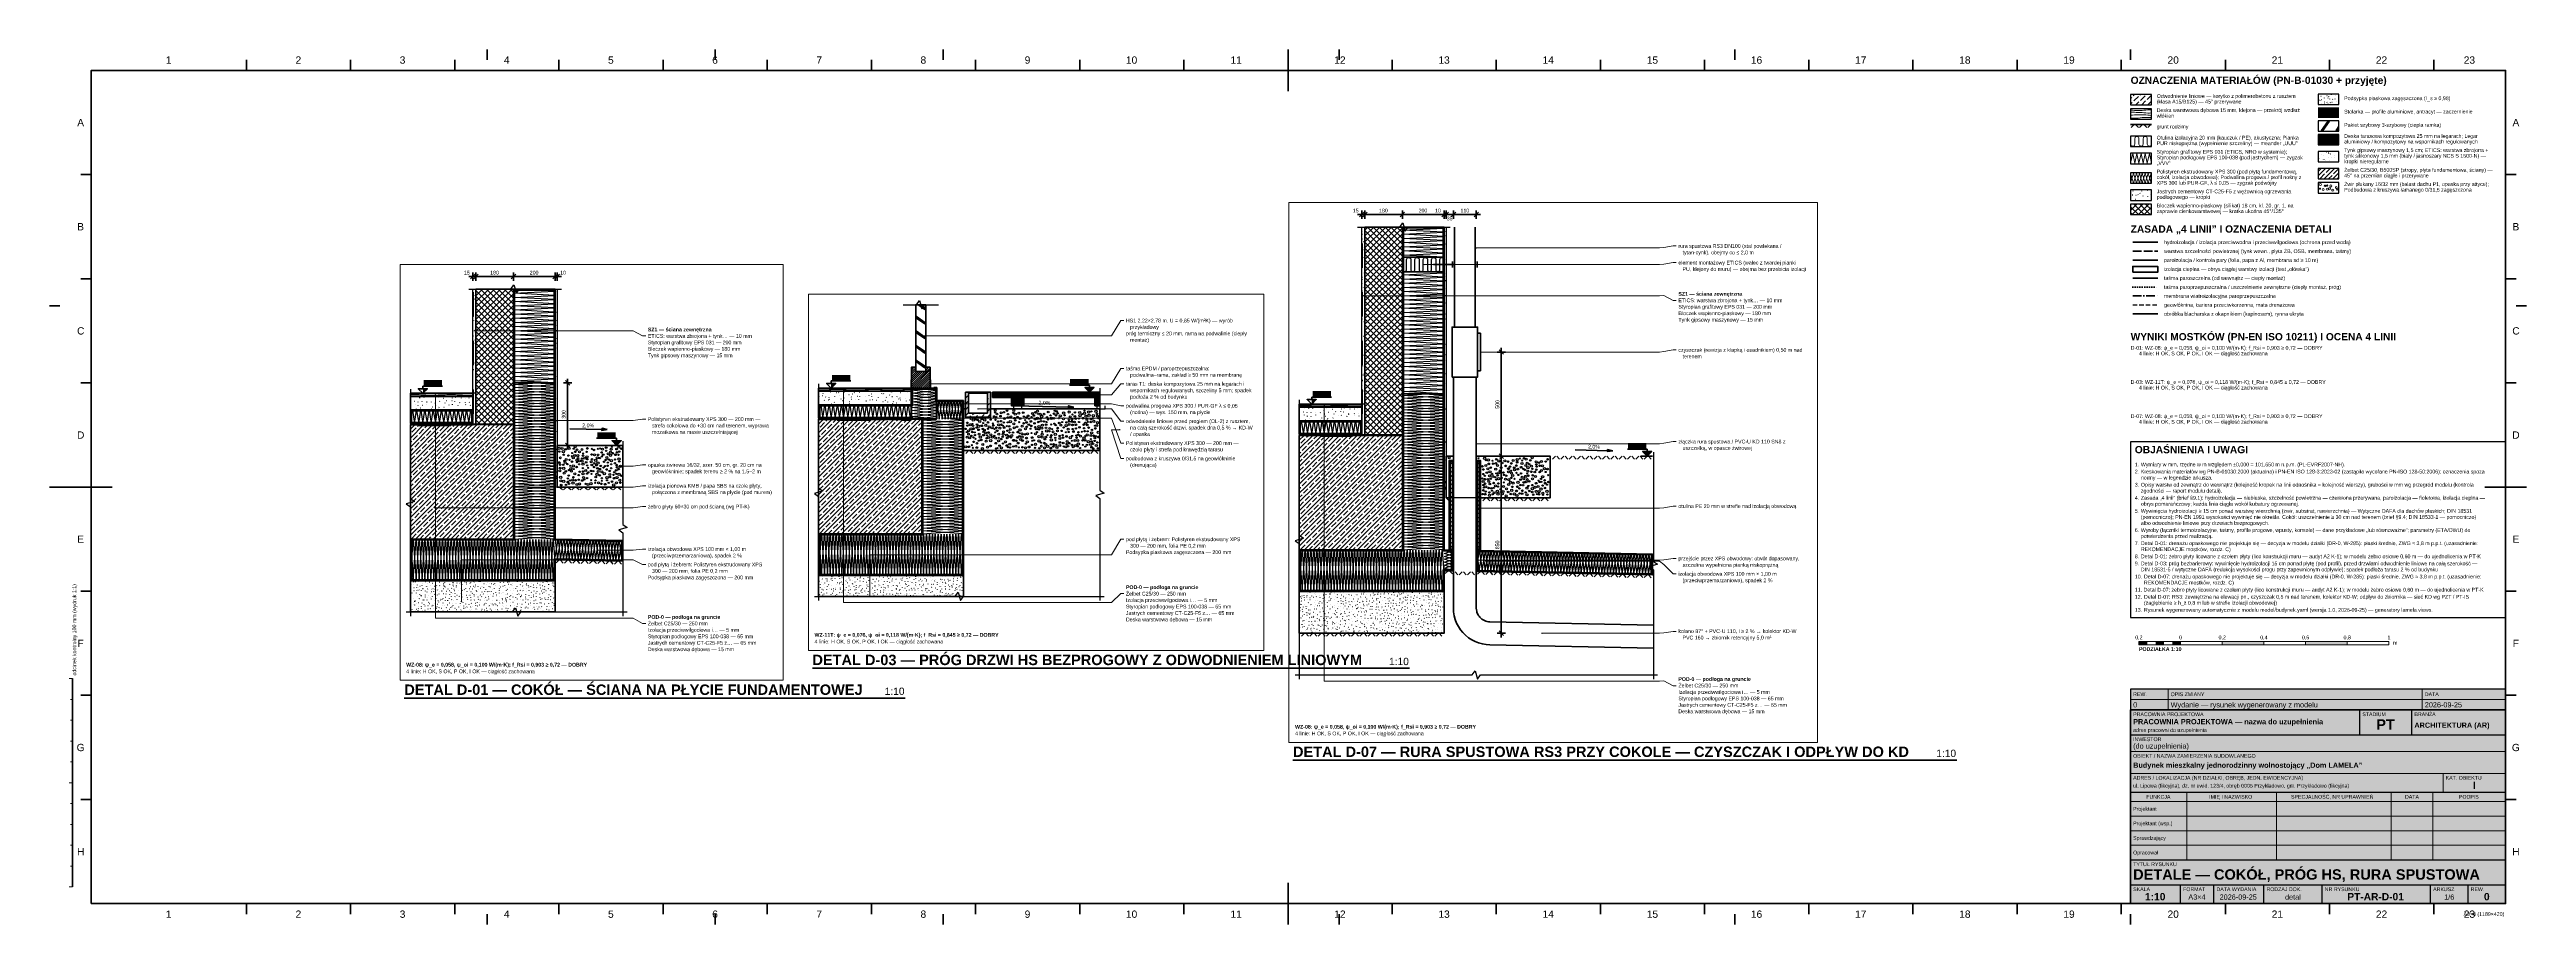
# Paper-space layout 'Arkusz PT-AR-D-01' of a CAD drawing. Header units: metres. Extents: x 0 to 1189, y 0 to 420.
# The model-space entities are those that its viewports show. They can reach past a viewport. Long polylines and large blocks are cut down to what shows.
import ezdxf

# ---------------------------------------------------------------- set-up
doc = ezdxf.new("R2010")
doc.units = ezdxf.units.M
for name, pattern in [('KRESKOWA', [5.25, 4.2, -1.05]), ('KRESKOWA_DROBNA', [3.15, 2.1, -1.05]), ('KROPKOWA', [1.05, 0, -1.05]), ('PUNKTOWA_KROTKA', [6.3, 4.2, -1.05, 0, -1.05])]:
    doc.linetypes.add(name, pattern=pattern)
for name, color, linetype, lineweight, true_color in [('A-DET-HYDRO', 5, 'Continuous', 50, 0x1565c0), ('A-DET-IZOL', 30, 'Continuous', 35, 0xef6c00), ('A-DET-MEMBRANY', 8, 'PUNKTOWA_KROTKA', 25, 0x455a64), ('A-DET-PARO', 6, 'Continuous', 35, 0x7b1fa2), ('A-DET-SZCZEL', 1, 'KRESKOWA', 35, 0xd32f2f)]:
    doc.layers.add(name, color=color, linetype=linetype, lineweight=lineweight, true_color=true_color)
for name, color, linetype, lineweight in [('A-DET-OPIS', 2, 'Continuous', 25), ('A-DET-PRZERWA', 8, 'Continuous', 25), ('A-DET-TASMA', 6, 'Continuous', 50), ('A-KRESKOWANIE', 8, 'Continuous', 18), ('A-MASKA', 7, 'Continuous', 18), ('A-OPISY', 2, 'Continuous', 25), ('A-RZEDNE', 1, 'Continuous', 25), ('A-SCIANY-IZOL', 4, 'Continuous', 35), ('A-SCIANY-KONSTR', 7, 'Continuous', 50), ('A-SCIANY-WYK', 8, 'Continuous', 18), ('A-SYMBOLE', 2, 'Continuous', 25), ('A-WARSTWY', 8, 'Continuous', 25), ('A-WIDOK', 7, 'Continuous', 25), ('A-WYMIARY', 1, 'Continuous', 25), ('A-WYPELNIENIA', 9, 'Continuous', 18), ('R-LEGENDA', 7, 'Continuous', 25), ('R-OPISY', 7, 'Continuous', 25), ('R-RAMKA', 7, 'Continuous', 50), ('R-TABLICZKA', 7, 'Continuous', 25)]:
    doc.layers.add(name, color=color, linetype=linetype, lineweight=lineweight)
doc.layers.add('R-RZUTNIA', color=8, linetype='Continuous', lineweight=18, plot=False)
doc.styles.add('PL_ARIAL', font='arial.ttf')
doc.styles.add('PL_ARIAL_B', font='arialbd.ttf')

msp = doc.modelspace()

# ---------------------------------------------------------------- hatches: boundary and pattern name
at = {"layer": 'A-MASKA', "true_color": 0xffffff}
for points in [[(-0.236, 0.033), (-0.148, 0.033), (-0.148, 0.063), (-0.236, 0.063)], [(21.543, 0.033), (21.631, 0.033), (21.631, 0.063), (21.543, 0.063)], [(22.686, 0.013), (22.775, 0.013), (22.775, 0.043), (22.686, 0.043)], [(43.67, 0.033), (43.758, 0.033), (43.758, 0.063), (43.67, 0.063)], [(0.597, -0.217), (0.686, -0.217), (0.686, -0.187), (0.597, -0.187)], [(45.184, -0.217), (45.272, -0.217), (45.272, -0.187), (45.184, -0.187)]]:
    msp.add_hatch(color=7, dxfattribs=at).paths.add_polyline_path(points)
at = {"layer": 'A-OPISY', "true_color": 0x000000}
for points in [[(44.46, 0.75), (44.46, 0.751), (44.459, 0.752), (44.459, 0.752), (44.458, 0.753), (44.457, 0.753), (44.456, 0.753), (44.455, 0.753), (44.455, 0.753), (44.454, 0.752), (44.453, 0.752), (44.453, 0.751), (44.453, 0.75), (44.453, 0.749), (44.453, 0.748), (44.454, 0.748), (44.455, 0.747), (44.455, 0.747), (44.456, 0.746), (44.457, 0.747), (44.458, 0.747), (44.459, 0.748), (44.459, 0.748), (44.46, 0.749)], [(44.21, 0.67), (44.21, 0.671), (44.209, 0.672), (44.209, 0.672), (44.208, 0.673), (44.207, 0.673), (44.206, 0.673), (44.205, 0.673), (44.205, 0.673), (44.204, 0.672), (44.203, 0.672), (44.203, 0.671), (44.203, 0.67), (44.203, 0.669), (44.203, 0.668), (44.204, 0.668), (44.205, 0.667), (44.205, 0.667), (44.206, 0.666), (44.207, 0.667), (44.208, 0.667), (44.209, 0.668), (44.209, 0.668), (44.21, 0.669)], [(43.917, 0.52), (43.917, 0.521), (43.917, 0.522), (43.916, 0.522), (43.916, 0.523), (43.915, 0.523), (43.914, 0.523), (43.913, 0.523), (43.912, 0.523), (43.911, 0.522), (43.911, 0.522), (43.91, 0.521), (43.91, 0.52), (43.91, 0.519), (43.911, 0.518), (43.911, 0.518), (43.912, 0.517), (43.913, 0.517), (43.914, 0.517), (43.915, 0.517), (43.916, 0.517), (43.916, 0.518), (43.917, 0.518), (43.917, 0.519)], [(44.015, 0.52), (44.015, 0.521), (44.014, 0.522), (44.014, 0.522), (44.013, 0.523), (44.012, 0.523), (44.011, 0.523), (44.01, 0.523), (44.01, 0.523), (44.009, 0.522), (44.008, 0.522), (44.008, 0.521), (44.008, 0.52), (44.008, 0.519), (44.008, 0.518), (44.009, 0.518), (44.01, 0.517), (44.01, 0.517), (44.011, 0.517), (44.012, 0.517), (44.013, 0.517), (44.014, 0.518), (44.014, 0.518), (44.015, 0.519)], [(44.205, 0.52), (44.205, 0.521), (44.204, 0.522), (44.204, 0.522), (44.203, 0.523), (44.202, 0.523), (44.201, 0.523), (44.2, 0.523), (44.2, 0.523), (44.199, 0.522), (44.198, 0.522), (44.198, 0.521), (44.198, 0.52), (44.198, 0.519), (44.198, 0.518), (44.199, 0.518), (44.2, 0.517), (44.2, 0.517), (44.201, 0.517), (44.202, 0.517), (44.203, 0.517), (44.204, 0.518), (44.204, 0.518), (44.205, 0.519)], [(44.31, 0.52), (44.31, 0.521), (44.309, 0.522), (44.309, 0.522), (44.308, 0.523), (44.307, 0.523), (44.306, 0.523), (44.305, 0.523), (44.305, 0.523), (44.304, 0.522), (44.303, 0.522), (44.303, 0.521), (44.303, 0.52), (44.303, 0.519), (44.303, 0.518), (44.304, 0.518), (44.305, 0.517), (44.305, 0.517), (44.306, 0.517), (44.307, 0.517), (44.308, 0.517), (44.309, 0.518), (44.309, 0.518), (44.31, 0.519)], [(0.011, 0.3), (0.011, 0.301), (0.011, 0.302), (0.01, 0.302), (0.009, 0.303), (0.008, 0.303), (0.007, 0.303), (0.007, 0.303), (0.006, 0.303), (0.005, 0.302), (0.004, 0.302), (0.004, 0.301), (0.004, 0.3), (0.004, 0.299), (0.004, 0.298), (0.005, 0.298), (0.006, 0.297), (0.007, 0.297), (0.007, 0.296), (0.008, 0.297), (0.009, 0.297), (0.01, 0.298), (0.011, 0.298), (0.011, 0.299)], [(0.109, 0.3), (0.108, 0.301), (0.108, 0.302), (0.107, 0.302), (0.107, 0.303), (0.106, 0.303), (0.105, 0.303), (0.104, 0.303), (0.103, 0.303), (0.103, 0.302), (0.102, 0.302), (0.102, 0.301), (0.102, 0.3), (0.102, 0.299), (0.102, 0.298), (0.103, 0.298), (0.103, 0.297), (0.104, 0.297), (0.105, 0.296), (0.106, 0.297), (0.107, 0.297), (0.107, 0.298), (0.108, 0.298), (0.108, 0.299)], [(0.299, 0.3), (0.298, 0.301), (0.298, 0.302), (0.297, 0.302), (0.297, 0.303), (0.296, 0.303), (0.295, 0.303), (0.294, 0.303), (0.293, 0.303), (0.293, 0.302), (0.292, 0.302), (0.292, 0.301), (0.292, 0.3), (0.292, 0.299), (0.292, 0.298), (0.293, 0.298), (0.293, 0.297), (0.294, 0.297), (0.295, 0.296), (0.296, 0.297), (0.297, 0.297), (0.297, 0.298), (0.298, 0.298), (0.298, 0.299)], [(0.404, 0.3), (0.403, 0.301), (0.403, 0.302), (0.402, 0.302), (0.402, 0.303), (0.401, 0.303), (0.4, 0.303), (0.399, 0.303), (0.398, 0.303), (0.398, 0.302), (0.397, 0.302), (0.397, 0.301), (0.396, 0.3), (0.397, 0.299), (0.397, 0.298), (0.398, 0.298), (0.398, 0.297), (0.399, 0.297), (0.4, 0.296), (0.401, 0.297), (0.402, 0.297), (0.402, 0.298), (0.403, 0.298), (0.403, 0.299)], [(21.973, 0.25), (21.972, 0.251), (21.972, 0.252), (21.972, 0.252), (21.971, 0.253), (21.97, 0.253), (21.969, 0.254), (21.968, 0.253), (21.967, 0.253), (21.967, 0.252), (21.966, 0.252), (21.966, 0.251), (21.966, 0.25), (21.966, 0.249), (21.966, 0.248), (21.967, 0.248), (21.967, 0.247), (21.968, 0.247), (21.969, 0.246), (21.97, 0.247), (21.971, 0.247), (21.972, 0.248), (21.972, 0.248), (21.972, 0.249)], [(44.48, 0.25), (44.48, 0.251), (44.479, 0.252), (44.479, 0.252), (44.478, 0.253), (44.477, 0.253), (44.476, 0.254), (44.475, 0.253), (44.475, 0.253), (44.474, 0.252), (44.473, 0.252), (44.473, 0.251), (44.473, 0.25), (44.473, 0.249), (44.473, 0.248), (44.474, 0.248), (44.475, 0.247), (44.475, 0.247), (44.476, 0.246), (44.477, 0.247), (44.478, 0.247), (44.479, 0.248), (44.479, 0.248), (44.48, 0.249)], [(22.02, 0.02), (22.019, 0.021), (22.019, 0.022), (22.019, 0.022), (22.018, 0.023), (22.017, 0.023), (22.016, 0.024), (22.015, 0.023), (22.014, 0.023), (22.014, 0.022), (22.013, 0.022), (22.013, 0.021), (22.013, 0.02), (22.013, 0.019), (22.013, 0.018), (22.014, 0.018), (22.014, 0.017), (22.015, 0.017), (22.016, 0.017), (22.017, 0.017), (22.018, 0.017), (22.019, 0.018), (22.019, 0.018), (22.019, 0.019)], [(-0.176, -0.007), (-0.177, -0.007), (-0.177, -0.006), (-0.178, -0.005), (-0.178, -0.004), (-0.179, -0.004), (-0.18, -0.004), (-0.181, -0.004), (-0.182, -0.004), (-0.182, -0.005), (-0.183, -0.006), (-0.183, -0.007), (-0.183, -0.007), (-0.183, -0.008), (-0.183, -0.009), (-0.182, -0.01), (-0.182, -0.011), (-0.181, -0.011), (-0.18, -0.011), (-0.179, -0.011), (-0.178, -0.011), (-0.178, -0.01), (-0.177, -0.009), (-0.177, -0.008)], [(-0.176, -0.048), (-0.177, -0.047), (-0.177, -0.046), (-0.178, -0.045), (-0.178, -0.044), (-0.179, -0.044), (-0.18, -0.044), (-0.181, -0.044), (-0.182, -0.044), (-0.182, -0.045), (-0.183, -0.046), (-0.183, -0.047), (-0.183, -0.048), (-0.183, -0.048), (-0.183, -0.049), (-0.182, -0.05), (-0.182, -0.051), (-0.181, -0.051), (-0.18, -0.051), (-0.179, -0.051), (-0.178, -0.051), (-0.178, -0.05), (-0.177, -0.049), (-0.177, -0.048)], [(-0.176, -0.113), (-0.177, -0.112), (-0.177, -0.111), (-0.178, -0.11), (-0.178, -0.109), (-0.179, -0.109), (-0.18, -0.109), (-0.181, -0.109), (-0.182, -0.109), (-0.182, -0.11), (-0.183, -0.111), (-0.183, -0.112), (-0.183, -0.113), (-0.183, -0.113), (-0.183, -0.114), (-0.182, -0.115), (-0.182, -0.116), (-0.181, -0.116), (-0.18, -0.116), (-0.179, -0.116), (-0.178, -0.116), (-0.178, -0.115), (-0.177, -0.114), (-0.177, -0.113)], [(21.603, -0.007), (21.602, -0.007), (21.602, -0.006), (21.602, -0.005), (21.601, -0.004), (21.6, -0.004), (21.599, -0.004), (21.598, -0.004), (21.597, -0.004), (21.597, -0.005), (21.596, -0.006), (21.596, -0.007), (21.596, -0.007), (21.596, -0.008), (21.596, -0.009), (21.597, -0.01), (21.597, -0.011), (21.598, -0.011), (21.599, -0.011), (21.6, -0.011), (21.601, -0.011), (21.602, -0.01), (21.602, -0.009), (21.602, -0.008)], [(21.603, -0.048), (21.602, -0.047), (21.602, -0.046), (21.602, -0.045), (21.601, -0.044), (21.6, -0.044), (21.599, -0.044), (21.598, -0.044), (21.597, -0.044), (21.597, -0.045), (21.596, -0.046), (21.596, -0.047), (21.596, -0.048), (21.596, -0.048), (21.596, -0.049), (21.597, -0.05), (21.597, -0.051), (21.598, -0.051), (21.599, -0.051), (21.6, -0.051), (21.601, -0.051), (21.602, -0.05), (21.602, -0.049), (21.602, -0.048)], [(21.603, -0.113), (21.602, -0.112), (21.602, -0.111), (21.602, -0.11), (21.601, -0.109), (21.6, -0.109), (21.599, -0.109), (21.598, -0.109), (21.597, -0.109), (21.597, -0.11), (21.596, -0.111), (21.596, -0.112), (21.596, -0.113), (21.596, -0.113), (21.596, -0.114), (21.597, -0.115), (21.597, -0.116), (21.598, -0.116), (21.599, -0.116), (21.6, -0.116), (21.601, -0.116), (21.602, -0.115), (21.602, -0.114), (21.602, -0.113)], [(22.018, -0.075), (22.017, -0.074), (22.017, -0.073), (22.017, -0.073), (22.016, -0.072), (22.015, -0.072), (22.014, -0.072), (22.013, -0.072), (22.012, -0.072), (22.012, -0.073), (22.011, -0.073), (22.011, -0.074), (22.011, -0.075), (22.011, -0.076), (22.011, -0.077), (22.012, -0.077), (22.012, -0.078), (22.013, -0.078), (22.014, -0.079), (22.015, -0.078), (22.016, -0.078), (22.017, -0.077), (22.017, -0.077), (22.017, -0.076)], [(22.248, -0.1), (22.247, -0.099), (22.247, -0.098), (22.247, -0.098), (22.246, -0.097), (22.245, -0.097), (22.244, -0.097), (22.243, -0.097), (22.242, -0.097), (22.242, -0.098), (22.241, -0.098), (22.241, -0.099), (22.241, -0.1), (22.241, -0.101), (22.241, -0.102), (22.242, -0.102), (22.242, -0.103), (22.243, -0.103), (22.244, -0.104), (22.245, -0.103), (22.246, -0.103), (22.247, -0.102), (22.247, -0.102), (22.247, -0.101)], [(22.608, -0.032), (22.607, -0.031), (22.607, -0.03), (22.607, -0.03), (22.606, -0.029), (22.605, -0.029), (22.604, -0.029), (22.603, -0.029), (22.602, -0.029), (22.602, -0.03), (22.601, -0.03), (22.601, -0.031), (22.601, -0.032), (22.601, -0.033), (22.601, -0.034), (22.602, -0.034), (22.602, -0.035), (22.603, -0.035), (22.604, -0.036), (22.605, -0.035), (22.606, -0.035), (22.607, -0.034), (22.607, -0.034), (22.607, -0.033)], [(43.73, -0.007), (43.73, -0.007), (43.729, -0.006), (43.729, -0.005), (43.728, -0.004), (43.727, -0.004), (43.726, -0.004), (43.725, -0.004), (43.725, -0.004), (43.724, -0.005), (43.723, -0.006), (43.723, -0.007), (43.723, -0.007), (43.723, -0.008), (43.723, -0.009), (43.724, -0.01), (43.725, -0.011), (43.725, -0.011), (43.726, -0.011), (43.727, -0.011), (43.728, -0.011), (43.729, -0.01), (43.729, -0.009), (43.73, -0.008)], [(43.73, -0.048), (43.73, -0.047), (43.729, -0.046), (43.729, -0.045), (43.728, -0.044), (43.727, -0.044), (43.726, -0.044), (43.725, -0.044), (43.725, -0.044), (43.724, -0.045), (43.723, -0.046), (43.723, -0.047), (43.723, -0.048), (43.723, -0.048), (43.723, -0.049), (43.724, -0.05), (43.725, -0.051), (43.725, -0.051), (43.726, -0.051), (43.727, -0.051), (43.728, -0.051), (43.729, -0.05), (43.729, -0.049), (43.73, -0.048)], [(43.73, -0.113), (43.73, -0.112), (43.729, -0.111), (43.729, -0.11), (43.728, -0.109), (43.727, -0.109), (43.726, -0.109), (43.725, -0.109), (43.725, -0.109), (43.724, -0.11), (43.723, -0.111), (43.723, -0.112), (43.723, -0.113), (43.723, -0.113), (43.723, -0.114), (43.724, -0.115), (43.725, -0.116), (43.725, -0.116), (43.726, -0.116), (43.727, -0.116), (43.728, -0.116), (43.729, -0.115), (43.729, -0.114), (43.73, -0.113)], [(-0.176, -0.148), (-0.177, -0.147), (-0.177, -0.146), (-0.178, -0.145), (-0.178, -0.144), (-0.179, -0.144), (-0.18, -0.144), (-0.181, -0.144), (-0.182, -0.144), (-0.182, -0.145), (-0.183, -0.146), (-0.183, -0.147), (-0.183, -0.148), (-0.183, -0.148), (-0.183, -0.149), (-0.182, -0.15), (-0.182, -0.151), (-0.181, -0.151), (-0.18, -0.151), (-0.179, -0.151), (-0.178, -0.151), (-0.178, -0.15), (-0.177, -0.149), (-0.177, -0.148)], [(0.299, -0.13), (0.298, -0.129), (0.298, -0.128), (0.297, -0.128), (0.297, -0.127), (0.296, -0.127), (0.295, -0.127), (0.294, -0.127), (0.293, -0.127), (0.293, -0.128), (0.292, -0.128), (0.292, -0.129), (0.292, -0.13), (0.292, -0.131), (0.292, -0.132), (0.293, -0.132), (0.293, -0.133), (0.294, -0.133), (0.295, -0.134), (0.296, -0.133), (0.297, -0.133), (0.297, -0.132), (0.298, -0.132), (0.298, -0.131)], [(21.603, -0.148), (21.602, -0.147), (21.602, -0.146), (21.602, -0.145), (21.601, -0.144), (21.6, -0.144), (21.599, -0.144), (21.598, -0.144), (21.597, -0.144), (21.597, -0.145), (21.596, -0.146), (21.596, -0.147), (21.596, -0.148), (21.596, -0.148), (21.596, -0.149), (21.597, -0.15), (21.597, -0.151), (21.598, -0.151), (21.599, -0.151), (21.6, -0.151), (21.601, -0.151), (21.602, -0.15), (21.602, -0.149), (21.602, -0.148)], [(22.078, -0.145), (22.077, -0.144), (22.077, -0.143), (22.077, -0.143), (22.076, -0.142), (22.075, -0.142), (22.074, -0.142), (22.073, -0.142), (22.072, -0.142), (22.072, -0.143), (22.071, -0.143), (22.071, -0.144), (22.071, -0.145), (22.071, -0.146), (22.071, -0.147), (22.072, -0.147), (22.072, -0.148), (22.073, -0.148), (22.074, -0.149), (22.075, -0.148), (22.076, -0.148), (22.077, -0.147), (22.077, -0.147), (22.077, -0.146)], [(22.928, -0.2), (22.927, -0.199), (22.927, -0.198), (22.927, -0.198), (22.926, -0.197), (22.925, -0.197), (22.924, -0.197), (22.923, -0.197), (22.922, -0.197), (22.922, -0.198), (22.921, -0.198), (22.921, -0.199), (22.921, -0.2), (22.921, -0.201), (22.921, -0.202), (22.922, -0.202), (22.922, -0.203), (22.923, -0.203), (22.924, -0.204), (22.925, -0.203), (22.926, -0.203), (22.927, -0.202), (22.927, -0.202), (22.927, -0.201)], [(43.73, -0.148), (43.73, -0.147), (43.729, -0.146), (43.729, -0.145), (43.728, -0.144), (43.727, -0.144), (43.726, -0.144), (43.725, -0.144), (43.725, -0.144), (43.724, -0.145), (43.723, -0.146), (43.723, -0.147), (43.723, -0.148), (43.723, -0.148), (43.723, -0.149), (43.724, -0.15), (43.725, -0.151), (43.725, -0.151), (43.726, -0.151), (43.727, -0.151), (43.728, -0.151), (43.729, -0.15), (43.729, -0.149), (43.73, -0.148)], [(44.46, -0.19), (44.46, -0.189), (44.459, -0.188), (44.459, -0.188), (44.458, -0.187), (44.457, -0.187), (44.456, -0.186), (44.455, -0.187), (44.455, -0.187), (44.454, -0.188), (44.453, -0.188), (44.453, -0.189), (44.453, -0.19), (44.453, -0.191), (44.453, -0.192), (44.454, -0.192), (44.455, -0.193), (44.455, -0.193), (44.456, -0.194), (44.457, -0.193), (44.458, -0.193), (44.459, -0.192), (44.459, -0.192), (44.46, -0.191)], [(-0.176, -0.275), (-0.177, -0.274), (-0.177, -0.273), (-0.178, -0.273), (-0.178, -0.272), (-0.179, -0.272), (-0.18, -0.272), (-0.181, -0.272), (-0.182, -0.272), (-0.182, -0.273), (-0.183, -0.273), (-0.183, -0.274), (-0.183, -0.275), (-0.183, -0.276), (-0.183, -0.277), (-0.182, -0.277), (-0.182, -0.278), (-0.181, -0.278), (-0.18, -0.279), (-0.179, -0.278), (-0.178, -0.278), (-0.178, -0.277), (-0.177, -0.277), (-0.177, -0.276)], [(0.709, -0.35), (0.708, -0.349), (0.708, -0.348), (0.707, -0.348), (0.707, -0.347), (0.706, -0.347), (0.705, -0.346), (0.704, -0.347), (0.703, -0.347), (0.703, -0.348), (0.702, -0.348), (0.702, -0.349), (0.702, -0.35), (0.702, -0.351), (0.702, -0.352), (0.703, -0.352), (0.703, -0.353), (0.704, -0.353), (0.705, -0.353), (0.706, -0.353), (0.707, -0.353), (0.707, -0.352), (0.708, -0.352), (0.708, -0.351)], [(21.603, -0.275), (21.602, -0.274), (21.602, -0.273), (21.602, -0.273), (21.601, -0.272), (21.6, -0.272), (21.599, -0.272), (21.598, -0.272), (21.597, -0.272), (21.597, -0.273), (21.596, -0.273), (21.596, -0.274), (21.596, -0.275), (21.596, -0.276), (21.596, -0.277), (21.597, -0.277), (21.597, -0.278), (21.598, -0.278), (21.599, -0.279), (21.6, -0.278), (21.601, -0.278), (21.602, -0.277), (21.602, -0.277), (21.602, -0.276)], [(43.73, -0.275), (43.73, -0.274), (43.729, -0.273), (43.729, -0.273), (43.728, -0.272), (43.727, -0.272), (43.726, -0.272), (43.725, -0.272), (43.725, -0.272), (43.724, -0.273), (43.723, -0.273), (43.723, -0.274), (43.723, -0.275), (43.723, -0.276), (43.723, -0.277), (43.724, -0.277), (43.725, -0.278), (43.725, -0.278), (43.726, -0.279), (43.727, -0.278), (43.728, -0.278), (43.729, -0.277), (43.729, -0.277), (43.73, -0.276)], [(0.202, -0.45), (0.201, -0.449), (0.201, -0.448), (0.2, -0.448), (0.2, -0.447), (0.199, -0.447), (0.198, -0.447), (0.197, -0.447), (0.196, -0.447), (0.196, -0.448), (0.195, -0.448), (0.195, -0.449), (0.195, -0.45), (0.195, -0.451), (0.195, -0.452), (0.196, -0.452), (0.196, -0.453), (0.197, -0.453), (0.198, -0.454), (0.199, -0.453), (0.2, -0.453), (0.2, -0.452), (0.201, -0.452), (0.201, -0.451)], [(-0.181, -0.55), (-0.182, -0.549), (-0.182, -0.548), (-0.183, -0.548), (-0.183, -0.547), (-0.184, -0.547), (-0.185, -0.547), (-0.186, -0.547), (-0.187, -0.547), (-0.187, -0.548), (-0.188, -0.548), (-0.188, -0.549), (-0.189, -0.55), (-0.188, -0.551), (-0.188, -0.552), (-0.187, -0.552), (-0.187, -0.553), (-0.186, -0.553), (-0.185, -0.553), (-0.184, -0.553), (-0.183, -0.553), (-0.183, -0.552), (-0.182, -0.552), (-0.182, -0.551)], [(44.47, -0.5), (44.47, -0.499), (44.469, -0.498), (44.469, -0.498), (44.468, -0.497), (44.467, -0.497), (44.466, -0.496), (44.465, -0.497), (44.465, -0.497), (44.464, -0.498), (44.463, -0.498), (44.463, -0.499), (44.463, -0.5), (44.463, -0.501), (44.463, -0.502), (44.464, -0.502), (44.465, -0.503), (44.465, -0.503), (44.466, -0.503), (44.467, -0.503), (44.468, -0.503), (44.469, -0.502), (44.469, -0.502), (44.47, -0.501)], [(-0.051, -0.8), (-0.052, -0.799), (-0.052, -0.798), (-0.053, -0.798), (-0.053, -0.797), (-0.054, -0.797), (-0.055, -0.796), (-0.056, -0.797), (-0.057, -0.797), (-0.057, -0.798), (-0.058, -0.798), (-0.058, -0.799), (-0.058, -0.8), (-0.058, -0.801), (-0.058, -0.802), (-0.057, -0.802), (-0.057, -0.803), (-0.056, -0.803), (-0.055, -0.803), (-0.054, -0.803), (-0.053, -0.803), (-0.053, -0.802), (-0.052, -0.802), (-0.052, -0.801)], [(0.598, -0.754), (0.598, -0.753), (0.598, -0.752), (0.597, -0.752), (0.597, -0.751), (0.596, -0.751), (0.595, -0.751), (0.594, -0.751), (0.593, -0.751), (0.593, -0.752), (0.592, -0.752), (0.592, -0.753), (0.592, -0.754), (0.592, -0.755), (0.592, -0.756), (0.593, -0.756), (0.593, -0.757), (0.594, -0.757), (0.595, -0.757), (0.596, -0.757), (0.597, -0.757), (0.597, -0.756), (0.598, -0.756), (0.598, -0.755)], [(21.728, -0.8), (21.727, -0.799), (21.727, -0.798), (21.727, -0.798), (21.726, -0.797), (21.725, -0.797), (21.724, -0.796), (21.723, -0.797), (21.722, -0.797), (21.722, -0.798), (21.721, -0.798), (21.721, -0.799), (21.721, -0.8), (21.721, -0.801), (21.721, -0.802), (21.722, -0.802), (21.722, -0.803), (21.723, -0.803), (21.724, -0.803), (21.725, -0.803), (21.726, -0.803), (21.727, -0.802), (21.727, -0.802), (21.727, -0.801)], [(44.464, -0.75), (44.464, -0.749), (44.463, -0.748), (44.463, -0.748), (44.462, -0.747), (44.461, -0.747), (44.46, -0.747), (44.459, -0.747), (44.459, -0.747), (44.458, -0.748), (44.457, -0.748), (44.457, -0.749), (44.457, -0.75), (44.457, -0.751), (44.457, -0.752), (44.458, -0.752), (44.459, -0.753), (44.459, -0.753), (44.46, -0.753), (44.461, -0.753), (44.462, -0.753), (44.463, -0.752), (44.463, -0.752), (44.464, -0.751)], [(44.505, -0.754), (44.505, -0.753), (44.504, -0.752), (44.504, -0.752), (44.503, -0.751), (44.502, -0.751), (44.501, -0.751), (44.5, -0.751), (44.5, -0.751), (44.499, -0.752), (44.498, -0.752), (44.498, -0.753), (44.498, -0.754), (44.498, -0.755), (44.498, -0.756), (44.499, -0.756), (44.5, -0.757), (44.5, -0.757), (44.501, -0.757), (44.502, -0.757), (44.503, -0.757), (44.504, -0.756), (44.504, -0.756), (44.505, -0.755)], [(-0.051, -1), (-0.052, -0.999), (-0.052, -0.998), (-0.053, -0.998), (-0.053, -0.997), (-0.054, -0.997), (-0.055, -0.997), (-0.056, -0.997), (-0.057, -0.997), (-0.057, -0.998), (-0.058, -0.998), (-0.058, -0.999), (-0.058, -1), (-0.058, -1.001), (-0.058, -1.002), (-0.057, -1.002), (-0.057, -1.003), (-0.056, -1.003), (-0.055, -1.003), (-0.054, -1.003), (-0.053, -1.003), (-0.053, -1.002), (-0.052, -1.002), (-0.052, -1.001)], [(21.728, -1), (21.727, -0.999), (21.727, -0.998), (21.727, -0.998), (21.726, -0.997), (21.725, -0.997), (21.724, -0.997), (21.723, -0.997), (21.722, -0.997), (21.722, -0.998), (21.721, -0.998), (21.721, -0.999), (21.721, -1), (21.721, -1.001), (21.721, -1.002), (21.722, -1.002), (21.722, -1.003), (21.723, -1.003), (21.724, -1.003), (21.725, -1.003), (21.726, -1.003), (21.727, -1.002), (21.727, -1.002), (21.727, -1.001)], [(44.775, -1.1), (44.775, -1.099), (44.774, -1.098), (44.774, -1.098), (44.773, -1.097), (44.772, -1.097), (44.771, -1.097), (44.77, -1.097), (44.77, -1.097), (44.769, -1.098), (44.768, -1.098), (44.768, -1.099), (44.768, -1.1), (44.768, -1.101), (44.768, -1.102), (44.769, -1.102), (44.77, -1.103), (44.77, -1.103), (44.771, -1.104), (44.772, -1.103), (44.773, -1.103), (44.774, -1.102), (44.774, -1.102), (44.775, -1.101)]]:
    msp.add_hatch(color=7, dxfattribs=at).paths.add_polyline_path(points)
at = {"layer": 'A-RZEDNE', "true_color": 0x000000}
for points in [[(-0.24, 0), (-0.218, 0.022), (-0.24, 0.022)], [(21.539, 0), (21.561, 0.022), (21.539, 0.022)], [(22.779, -0.02), (22.801, 0.002), (22.757, 0.002)], [(43.666, 0), (43.688, 0.022), (43.666, 0.022)], [(0.69, -0.25), (0.712, -0.228), (0.668, -0.228)], [(45.276, -0.25), (45.298, -0.228), (45.254, -0.228)]]:
    msp.add_hatch(color=7, dxfattribs=at).paths.add_polyline_path(points)
at = {"layer": 'A-SYMBOLE', "true_color": 0x000000}
for points in [[(22.704, -0.091), (22.678, -0.095), (22.679, -0.085)], [(0.645, -0.174), (0.619, -0.178), (0.62, -0.168)], [(45.111, -0.224), (45.086, -0.228), (45.086, -0.218)]]:
    msp.add_hatch(color=7, dxfattribs=at).paths.add_polyline_path(points)

# ---------------------------------------------------------------- linework, layer by layer
at = {"layer": 'A-DET-HYDRO', "linetype": 'Continuous', "lineweight": 70, "ltscale": 0.01, "true_color": 0x1565c0, "flags": 128}
for points in [[(0.198, -0.7), (0.198, -0.148), (0.198, 0.05)], [(21.977, -0.7), (21.977, -0.148), (22.046, -0.148), (22.046, 0)], [(44.104, -0.7), (44.104, -0.148), (44.104, 0.05)], [(-0.3, -0.148), (0.195, -0.148)], [(21.479, -0.148), (21.974, -0.148)], [(43.606, -0.148), (44.101, -0.148)]]:
    msp.add_lwpolyline(points, dxfattribs=at)
at = {"layer": 'A-DET-IZOL', "lineweight": 50, "ltscale": 0.01, "true_color": 0xef6c00}
for points in [[(44.106, 0.846), (44.297, 0.846), (44.297, -0.704), (44.342, -0.705), (44.342, -0.796), (44.297, -0.795), (44.297, -0.895), (43.611, -0.895), (43.611, -0.704), (44.106, -0.704)], [(-0.295, -0.895), (-0.295, -0.704), (0.2, -0.704), (0.2, 0.495), (0.391, 0.495), (0.391, -0.704), (0.716, -0.711), (0.716, -0.802), (0.391, -0.795), (0.391, -0.895)], [(-0.005, -0.085), (-0.005, -0.141), (-0.295, -0.141), (-0.295, -0.085)], [(21.979, -0.704), (21.979, -0.146), (21.929, -0.146), (21.929, -0.141), (21.484, -0.141), (21.484, -0.085), (21.929, -0.085), (21.929, -0.005), (22.04, -0.005), (22.04, -0.065), (22.17, -0.065), (22.17, -0.895), (21.484, -0.895), (21.484, -0.704)], [(43.611, -0.141), (43.611, -0.085), (43.902, -0.085), (43.902, -0.141)], [(44.342, -0.696), (44.331, -0.696), (44.331, -0.275), (44.342, -0.275)], [(44.461, -0.696), (44.461, -0.275), (44.472, -0.275), (44.472, -0.696)], [(44.461, -0.799), (44.461, -0.708), (45.297, -0.724), (45.297, -0.815)]]:
    msp.add_lwpolyline(points, close=True, dxfattribs=at)
at = {"layer": 'A-DET-MEMBRANY', "linetype": 'KRESKOWA_DROBNA', "lineweight": 25, "ltscale": 0.01, "true_color": 0x757575, "flags": 128}
for points in [[(22.174, -0.3), (22.829, -0.3)], [(44.811, -0.25), (44.811, -0.45), (44.311, -0.45)], [(0.72, -0.45), (0.405, -0.45)], [(-0.3, -0.9), (0.395, -0.9)], [(21.479, -0.9), (22.174, -0.9)], [(43.606, -0.9), (44.301, -0.9)]]:
    msp.add_lwpolyline(points, dxfattribs=at)
at = {"layer": 'A-DET-PARO', "linetype": 'Continuous', "lineweight": 50, "ltscale": 0.01, "true_color": 0x7b1fa2, "flags": 128}
for points in [[(-0.3, -0.144), (0, -0.144)], [(21.479, -0.144), (21.923, -0.144)], [(43.606, -0.144), (43.906, -0.144)]]:
    msp.add_lwpolyline(points, dxfattribs=at)
at = {"layer": 'A-DET-PRZERWA', "lineweight": 25, "ltscale": 0.01, "true_color": 0x000000}
for points in [[(43.886, 0.85), (44.089, 0.85), (44.103, 0.87), (44.115, 0.83), (44.129, 0.85), (44.331, 0.85)], [(-0.02, 0.5), (0.183, 0.5), (0.197, 0.52), (0.209, 0.48), (0.223, 0.5), (0.425, 0.5)], [(21.884, 0.4), (21.949, 0.4), (21.963, 0.42), (21.975, 0.38), (21.989, 0.4), (22.054, 0.4)], [(-0.3, 0.02), (-0.3, -0.505), (-0.28, -0.519), (-0.32, -0.531), (-0.3, -0.545), (-0.3, -1.07)], [(21.479, 0.02), (21.479, -0.48), (21.499, -0.494), (21.459, -0.506), (21.479, -0.52), (21.479, -1.02)], [(22.829, 0), (22.829, -0.49), (22.849, -0.504), (22.809, -0.516), (22.829, -0.53), (22.829, -1.02)], [(43.606, 0.02), (43.606, -0.63), (43.626, -0.644), (43.586, -0.656), (43.606, -0.67), (43.606, -1.32)], [(0.72, -0.23), (0.72, -0.63), (0.74, -0.644), (0.7, -0.656), (0.72, -0.67), (0.72, -1.07)], [(45.306, -0.23), (45.306, -0.755), (45.326, -0.769), (45.286, -0.781), (45.306, -0.795), (45.306, -1.32)], [(-0.32, -1.05), (0.19, -1.05), (0.204, -1.03), (0.216, -1.07), (0.23, -1.05), (0.74, -1.05)], [(21.459, -1), (22.134, -1), (22.148, -0.98), (22.16, -1.02), (22.174, -1), (22.849, -1)], [(43.586, -1.3), (44.436, -1.3), (44.45, -1.28), (44.462, -1.32), (44.476, -1.3), (45.326, -1.3)]]:
    msp.add_lwpolyline(points, dxfattribs=at)
at = {"layer": 'A-DET-SZCZEL', "linetype": 'KRESKOWA', "lineweight": 50, "ltscale": 0.01, "true_color": 0xd32f2f, "flags": 128}
for points in [[(43.908, 0.85), (43.908, -0.154), (43.606, -0.154)], [(0.002, 0.5), (0.002, -0.154), (-0.3, -0.154)], [(21.479, -0.154), (21.923, -0.154)]]:
    msp.add_lwpolyline(points, dxfattribs=at)
at = {"layer": 'A-DET-TASMA', "linetype": 'Continuous', "lineweight": 100, "ltscale": 0.01, "true_color": 0x7b1fa2, "flags": 128}
msp.add_lwpolyline([(21.923, 0.04), (21.923, -0.151)], dxfattribs=at)
at = {"layer": 'A-DET-TASMA', "linetype": 'KROPKOWA', "lineweight": 100, "ltscale": 0.01, "true_color": 0x1565c0, "flags": 128}
msp.add_lwpolyline([(22.047, -0.02), (22.047, 0.003), (22.016, 0.003), (22.016, 0.04)], dxfattribs=at)
at = {"layer": 'A-KRESKOWANIE', "lineweight": 25, "ltscale": 0.01}
for points in [[(43.921, 0.694), (44.077, 0.85)], [(43.921, 0.722), (44.049, 0.85)], [(43.921, 0.75), (44.021, 0.85)], [(43.921, 0.779), (43.993, 0.85)], [(43.921, 0.807), (43.964, 0.85)], [(43.921, 0.835), (43.936, 0.85)], [(43.921, 0.666), (44.101, 0.846)], [(44.101, 0.654), (43.921, 0.834)], [(44.101, 0.682), (43.933, 0.85)], [(44.101, 0.71), (43.961, 0.85)], [(44.101, 0.738), (43.99, 0.85)], [(44.101, 0.767), (44.018, 0.85)], [(44.101, 0.795), (44.046, 0.85)], [(44.101, 0.823), (44.075, 0.85)], [(44.3, 0.705), (44.103, 0.715), (44.3, 0.725), (44.103, 0.735), (44.3, 0.745), (44.103, 0.755), (44.3, 0.765), (44.103, 0.775), (44.3, 0.785), (44.103, 0.795), (44.3, 0.805), (44.103, 0.815), (44.3, 0.825), (44.103, 0.835), (44.3, 0.845), (44.201, 0.85)], [(43.908, 0.816), (43.909, 0.817)], [(43.91, 0.792), (43.91, 0.793)], [(43.91, 0.75), (43.911, 0.751)], [(43.911, 0.83), (43.912, 0.83)], [(43.913, 0.781), (43.914, 0.781)], [(43.917, 0.74), (43.916, 0.74)], [(43.917, 0.777), (43.917, 0.778)], [(43.919, 0.828), (43.921, 0.828)], [(43.921, 0.637), (44.101, 0.817)], [(44.101, 0.625), (43.921, 0.805)], [(43.921, 0.609), (44.101, 0.789)], [(44.101, 0.597), (43.921, 0.777)], [(43.921, 0.581), (44.101, 0.761)], [(44.101, 0.569), (43.921, 0.749)], [(43.921, 0.552), (44.101, 0.732)], [(44.101, 0.54), (43.921, 0.72)], [(44.303, 0.722), (44.302, 0.722)], [(44.306, 0.807), (44.304, 0.808)], [(44.306, 0.767), (44.305, 0.767)], [(44.308, 0.829), (44.308, 0.83)], [(43.909, 0.695), (43.908, 0.696)], [(43.909, 0.608), (43.908, 0.609)], [(43.91, 0.598), (43.91, 0.599)], [(43.913, 0.704), (43.913, 0.705)], [(43.919, 0.628), (43.919, 0.63)], [(43.921, 0.524), (44.101, 0.704)], [(44.101, 0.512), (43.921, 0.692)], [(43.921, 0.496), (44.101, 0.676)], [(44.101, 0.484), (43.921, 0.664)], [(43.921, 0.468), (44.101, 0.648)], [(44.101, 0.456), (43.921, 0.636)], [(43.921, 0.439), (44.101, 0.619)], [(44.101, 0.427), (43.921, 0.607)], [(44.101, 0.694), (44.101, 0.694), (44.101, 0.646), (44.102, 0.643), (44.104, 0.64), (44.106, 0.638), (44.11, 0.637), (44.113, 0.637), (44.116, 0.638), (44.119, 0.64), (44.121, 0.643), (44.121, 0.646), (44.121, 0.694), (44.122, 0.697), (44.124, 0.7), (44.126, 0.702), (44.13, 0.703), (44.133, 0.703), (44.136, 0.702), (44.139, 0.7), (44.141, 0.697), (44.141, 0.694), (44.141, 0.646), (44.142, 0.643), (44.144, 0.64), (44.146, 0.638), (44.15, 0.637), (44.153, 0.637), (44.156, 0.638), (44.159, 0.64), (44.161, 0.643), (44.161, 0.646), (44.161, 0.694), (44.162, 0.697), (44.164, 0.7), (44.166, 0.702), (44.17, 0.703), (44.173, 0.703), (44.176, 0.702), (44.179, 0.7), (44.181, 0.697), (44.181, 0.694), (44.181, 0.646), (44.182, 0.643), (44.184, 0.64), (44.186, 0.638), (44.19, 0.637), (44.193, 0.637), (44.196, 0.638), (44.199, 0.64), (44.201, 0.643), (44.201, 0.646), (44.201, 0.694), (44.202, 0.697), (44.204, 0.7), (44.206, 0.702), (44.21, 0.703), (44.213, 0.703), (44.216, 0.702), (44.219, 0.7), (44.221, 0.697), (44.221, 0.694), (44.221, 0.646), (44.222, 0.643), (44.224, 0.64), (44.226, 0.638), (44.23, 0.637), (44.233, 0.637), (44.236, 0.638), (44.239, 0.64), (44.241, 0.643), (44.241, 0.646), (44.241, 0.694), (44.242, 0.697), (44.244, 0.7), (44.246, 0.702), (44.25, 0.703), (44.253, 0.703), (44.256, 0.702), (44.259, 0.7), (44.261, 0.697), (44.261, 0.694), (44.261, 0.646), (44.262, 0.643), (44.264, 0.64), (44.266, 0.638), (44.27, 0.637), (44.273, 0.637), (44.276, 0.638), (44.279, 0.64), (44.281, 0.643), (44.281, 0.646), (44.281, 0.694), (44.282, 0.697), (44.284, 0.7), (44.286, 0.702), (44.29, 0.703), (44.293, 0.703), (44.296, 0.702), (44.299, 0.7), (44.301, 0.697), (44.301, 0.694)], [(44.3, 0.05), (44.103, 0.06), (44.3, 0.07), (44.103, 0.08), (44.3, 0.09), (44.103, 0.1), (44.3, 0.11), (44.103, 0.12), (44.3, 0.13), (44.103, 0.14), (44.3, 0.15), (44.103, 0.16), (44.3, 0.17), (44.103, 0.18), (44.3, 0.19), (44.103, 0.2), (44.3, 0.21), (44.103, 0.22), (44.3, 0.23), (44.103, 0.24), (44.3, 0.25), (44.103, 0.26), (44.3, 0.27), (44.103, 0.28), (44.3, 0.29), (44.103, 0.3), (44.3, 0.31), (44.103, 0.32), (44.3, 0.33), (44.103, 0.34), (44.3, 0.35), (44.103, 0.36), (44.3, 0.37), (44.103, 0.38), (44.3, 0.39), (44.103, 0.4), (44.3, 0.41), (44.103, 0.42), (44.3, 0.43), (44.103, 0.44), (44.3, 0.45), (44.103, 0.46), (44.3, 0.47), (44.103, 0.48), (44.3, 0.49), (44.103, 0.5), (44.3, 0.51), (44.103, 0.52), (44.3, 0.53), (44.103, 0.54), (44.3, 0.55), (44.103, 0.56), (44.3, 0.57), (44.103, 0.58), (44.3, 0.59), (44.103, 0.6), (44.3, 0.61), (44.103, 0.62), (44.3, 0.63), (44.201, 0.635)], [(44.308, 0.692), (44.308, 0.693)], [(44.308, 0.625), (44.308, 0.626)], [(44.308, 0.612), (44.308, 0.613)], [(0.015, 0.326), (0.189, 0.5)], [(0.015, 0.354), (0.161, 0.5)], [(0.015, 0.383), (0.132, 0.5)], [(0.015, 0.411), (0.104, 0.5)], [(0.015, 0.439), (0.076, 0.5)], [(0.015, 0.468), (0.047, 0.5)], [(0.015, 0.496), (0.019, 0.5)], [(0.195, 0.314), (0.015, 0.494)], [(0.015, 0.298), (0.195, 0.478)], [(0.195, 0.342), (0.037, 0.5)], [(0.195, 0.371), (0.066, 0.5)], [(0.195, 0.399), (0.094, 0.5)], [(0.195, 0.427), (0.122, 0.5)], [(0.195, 0.456), (0.151, 0.5)], [(0.195, 0.484), (0.179, 0.5)], [(0.393, 0.05), (0.393, 0.05), (0.197, 0.06), (0.393, 0.07), (0.197, 0.08), (0.393, 0.09), (0.197, 0.1), (0.393, 0.11), (0.197, 0.12), (0.393, 0.13), (0.197, 0.14), (0.393, 0.15), (0.197, 0.16), (0.393, 0.17), (0.197, 0.18), (0.393, 0.19), (0.197, 0.2), (0.393, 0.21), (0.197, 0.22), (0.393, 0.23), (0.197, 0.24), (0.393, 0.25), (0.197, 0.26), (0.393, 0.27), (0.197, 0.28), (0.393, 0.29), (0.197, 0.3), (0.393, 0.31), (0.197, 0.32), (0.393, 0.33), (0.197, 0.34), (0.393, 0.35), (0.197, 0.36), (0.393, 0.37), (0.197, 0.38), (0.393, 0.39), (0.197, 0.4), (0.393, 0.41), (0.197, 0.42), (0.393, 0.43), (0.197, 0.44), (0.393, 0.45), (0.197, 0.46), (0.393, 0.47), (0.197, 0.48), (0.393, 0.49), (0.197, 0.5)], [(0.401, 0.487), (0.402, 0.487)], [(43.908, 0.56), (43.907, 0.561)], [(43.908, 0.524), (43.907, 0.525)], [(43.908, 0.578), (43.908, 0.579)], [(43.91, 0.542), (43.91, 0.543)], [(43.911, 0.505), (43.911, 0.506)], [(43.918, 0.56), (43.918, 0.561)], [(43.921, 0.411), (44.101, 0.591)], [(44.101, 0.399), (43.921, 0.579)], [(43.921, 0.383), (44.101, 0.563)], [(44.101, 0.371), (43.921, 0.551)], [(43.921, 0.354), (44.101, 0.534)], [(44.101, 0.342), (43.921, 0.522)], [(43.921, 0.326), (44.101, 0.506)], [(44.101, 0.314), (43.921, 0.494)], [(43.921, 0.298), (44.101, 0.478)], [(44.306, 0.556), (44.306, 0.557)], [(44.309, 0.591), (44.307, 0.591)], [(44.308, 0.486), (44.309, 0.486)], [(0.003, 0.368), (0.002, 0.368)], [(0.005, 0.403), (0.004, 0.403)], [(0.004, 0.391), (0.005, 0.391)], [(0.007, 0.47), (0.007, 0.471)], [(0.007, 0.452), (0.008, 0.453)], [(0.195, 0.286), (0.015, 0.466)], [(0.015, 0.27), (0.195, 0.45)], [(0.195, 0.258), (0.015, 0.438)], [(0.015, 0.241), (0.195, 0.421)], [(0.195, 0.229), (0.015, 0.409)], [(0.015, 0.213), (0.195, 0.393)], [(0.195, 0.201), (0.015, 0.381)], [(0.015, 0.185), (0.195, 0.365)], [(0.4, 0.387), (0.399, 0.388)], [(21.989, 0.376), (21.955, 0.4)], [(21.989, 0.38), (21.961, 0.4)], [(21.989, 0.385), (21.968, 0.4)], [(43.909, 0.408), (43.91, 0.409)], [(43.91, 0.466), (43.91, 0.467)], [(43.917, 0.395), (43.916, 0.396)], [(43.917, 0.474), (43.918, 0.474)], [(43.917, 0.461), (43.918, 0.461)], [(43.918, 0.412), (43.919, 0.413)], [(44.101, 0.286), (43.921, 0.466)], [(43.921, 0.27), (44.101, 0.45)], [(44.101, 0.258), (43.921, 0.438)], [(43.921, 0.241), (44.101, 0.421)], [(44.101, 0.229), (43.921, 0.409)], [(43.921, 0.213), (44.101, 0.393)], [(44.101, 0.201), (43.921, 0.381)], [(43.921, 0.185), (44.101, 0.365)], [(44.304, 0.418), (44.303, 0.419)], [(44.308, 0.408), (44.308, 0.409)], [(44.309, 0.431), (44.309, 0.433)], [(0.002, 0.276), (0.003, 0.276)], [(0.004, 0.24), (0.006, 0.24)], [(0.005, 0.348), (0.005, 0.349)], [(0.006, 0.307), (0.007, 0.307)], [(0.01, 0.29), (0.009, 0.29)], [(0.01, 0.256), (0.011, 0.256)], [(0.195, 0.173), (0.015, 0.353)], [(0.015, 0.156), (0.195, 0.336)], [(0.195, 0.144), (0.015, 0.324)], [(0.015, 0.128), (0.195, 0.308)], [(0.195, 0.116), (0.015, 0.296)], [(0.015, 0.1), (0.195, 0.28)], [(0.195, 0.088), (0.015, 0.268)], [(0.015, 0.072), (0.195, 0.252)], [(0.195, 0.06), (0.015, 0.24)], [(0.398, 0.326), (0.399, 0.327)], [(0.399, 0.241), (0.4, 0.241)], [(0.401, 0.348), (0.402, 0.349)], [(0.401, 0.263), (0.402, 0.264)], [(21.989, 0.315), (21.949, 0.343)], [(21.989, 0.31), (21.949, 0.339)], [(21.989, 0.306), (21.949, 0.334)], [(21.989, 0.245), (21.949, 0.273)], [(21.989, 0.24), (21.949, 0.269)], [(21.989, 0.236), (21.949, 0.264)], [(43.908, 0.271), (43.907, 0.272)], [(43.91, 0.257), (43.909, 0.257)], [(43.916, 0.324), (43.915, 0.324)], [(43.917, 0.26), (43.918, 0.26)], [(44.101, 0.173), (43.921, 0.353)], [(43.921, 0.156), (44.101, 0.336)], [(44.101, 0.144), (43.921, 0.324)], [(43.921, 0.128), (44.101, 0.308)], [(44.101, 0.116), (43.921, 0.296)], [(43.921, 0.1), (44.101, 0.28)], [(44.101, 0.088), (43.921, 0.268)], [(43.921, 0.072), (44.101, 0.252)], [(44.101, 0.06), (43.921, 0.24)], [(44.305, 0.252), (44.304, 0.252)], [(44.309, 0.288), (44.308, 0.289)], [(0.005, 0.173), (0.005, 0.174)], [(0.006, 0.145), (0.006, 0.146)], [(0.012, 0.224), (0.011, 0.224)], [(0.015, 0.043), (0.195, 0.223)], [(0.195, 0.031), (0.015, 0.211)], [(0.015, 0.015), (0.195, 0.195)], [(0.195, 0.003), (0.015, 0.183)], [(0.015, -0.013), (0.195, 0.167)], [(0.195, -0.025), (0.015, 0.155)], [(0.015, -0.042), (0.195, 0.138)], [(0.195, -0.054), (0.015, 0.126)], [(0.398, 0.217), (0.398, 0.218)], [(21.989, 0.175), (21.949, 0.203)], [(21.989, 0.17), (21.949, 0.199)], [(21.989, 0.166), (21.949, 0.194)], [(21.989, 0.105), (21.949, 0.133)], [(21.989, 0.1), (21.949, 0.129)], [(21.989, 0.096), (21.949, 0.124)], [(43.911, 0.237), (43.911, 0.238)], [(43.912, 0.182), (43.912, 0.183)], [(43.912, 0.141), (43.914, 0.141)], [(43.918, 0.232), (43.918, 0.233)], [(43.918, 0.129), (43.919, 0.129)], [(43.919, 0.146), (43.919, 0.147)], [(43.921, 0.043), (44.101, 0.223)], [(44.101, 0.031), (43.921, 0.211)], [(43.921, 0.015), (44.101, 0.195)], [(44.101, 0.003), (43.921, 0.183)], [(43.921, -0.013), (44.101, 0.167)], [(44.101, -0.025), (43.921, 0.155)], [(43.921, -0.042), (44.101, 0.138)], [(44.101, -0.054), (43.921, 0.126)], [(44.303, 0.219), (44.304, 0.219)], [(44.306, 0.144), (44.305, 0.145)], [(44.306, 0.207), (44.306, 0.208)], [(44.308, 0.235), (44.309, 0.237)], [(0.002, 0.088), (0.001, 0.089)], [(0.003, 0.114), (0.004, 0.114)], [(0.012, 0.056), (0.011, 0.057)], [(0.015, -0.07), (0.195, 0.11)], [(0.195, -0.082), (0.015, 0.098)], [(0.015, -0.098), (0.195, 0.082)], [(0.195, -0.11), (0.015, 0.07)], [(0.015, -0.126), (0.195, 0.054)], [(0.195, -0.138), (0.015, 0.042)], [(0.178, -0.15), (0.015, 0.013)], [(0.02, -0.15), (0.195, 0.025)], [(0.393, -0.7), (0.197, -0.686), (0.393, -0.672), (0.197, -0.658), (0.393, -0.644), (0.197, -0.63), (0.393, -0.616), (0.197, -0.602), (0.393, -0.588), (0.197, -0.574), (0.393, -0.56), (0.197, -0.546), (0.393, -0.532), (0.197, -0.518), (0.393, -0.504), (0.197, -0.49), (0.393, -0.476), (0.197, -0.462), (0.393, -0.448), (0.197, -0.434), (0.393, -0.42), (0.197, -0.406), (0.393, -0.392), (0.197, -0.378), (0.393, -0.364), (0.197, -0.35), (0.393, -0.336), (0.197, -0.322), (0.393, -0.308), (0.197, -0.294), (0.393, -0.28), (0.197, -0.266), (0.393, -0.252), (0.197, -0.238), (0.393, -0.224), (0.197, -0.21), (0.393, -0.196), (0.197, -0.182), (0.393, -0.168), (0.197, -0.154), (0.393, -0.14), (0.197, -0.126), (0.393, -0.112), (0.197, -0.098), (0.393, -0.084), (0.197, -0.07), (0.393, -0.056), (0.197, -0.042), (0.393, -0.028), (0.197, -0.014), (0.393, 0), (0.197, 0.014), (0.393, 0.028), (0.197, 0.042), (0.309, 0.05)], [(0.197, -0.7), (0.393, -0.686), (0.197, -0.672), (0.393, -0.658), (0.197, -0.644), (0.393, -0.63), (0.197, -0.616), (0.393, -0.602), (0.197, -0.588), (0.393, -0.574), (0.197, -0.56), (0.393, -0.546), (0.197, -0.532), (0.393, -0.518), (0.197, -0.504), (0.393, -0.49), (0.197, -0.476), (0.393, -0.462), (0.197, -0.448), (0.393, -0.434), (0.197, -0.42), (0.393, -0.406), (0.197, -0.392), (0.393, -0.378), (0.197, -0.364), (0.393, -0.35), (0.197, -0.336), (0.393, -0.322), (0.197, -0.308), (0.393, -0.294), (0.197, -0.28), (0.393, -0.266), (0.197, -0.252), (0.393, -0.238), (0.197, -0.224), (0.393, -0.21), (0.197, -0.196), (0.393, -0.182), (0.197, -0.168), (0.393, -0.154), (0.197, -0.14), (0.393, -0.126), (0.197, -0.112), (0.393, -0.098), (0.197, -0.084), (0.393, -0.07), (0.197, -0.056), (0.393, -0.042), (0.197, -0.028), (0.393, -0.014), (0.197, 0), (0.393, 0.014), (0.197, 0.028), (0.393, 0.042), (0.281, 0.05)], [(0.397, 0.111), (0.398, 0.112)], [(0.398, 0.079), (0.399, 0.08)], [(21.924, 0.086), (21.938, 0.1)], [(21.924, 0.096), (21.929, 0.1)], [(21.924, 0.076), (21.945, 0.097)], [(21.924, 0.006), (22.014, 0.096)], [(21.924, 0.066), (21.945, 0.087)], [(21.924, 0.016), (21.988, 0.08)], [(21.924, 0.026), (21.978, 0.08)], [(21.924, 0.036), (21.968, 0.08)], [(21.924, 0.046), (21.958, 0.08)], [(21.924, 0.056), (21.948, 0.08)], [(22.043, -0.15), (21.926, -0.136), (22.043, -0.122), (21.926, -0.108), (22.043, -0.094), (21.926, -0.08), (22.043, -0.066), (21.926, -0.052), (22.043, -0.038), (21.926, -0.024), (22.043, -0.01), (21.959, 0)], [(21.926, -0.15), (22.043, -0.136), (21.926, -0.122), (22.043, -0.108), (21.926, -0.094), (22.043, -0.08), (21.926, -0.066), (22.043, -0.052), (21.926, -0.038), (22.043, -0.024), (21.926, -0.01), (22.009, 0)], [(21.928, 0), (22.014, 0.087)], [(21.937, 0), (22.014, 0.077)], [(21.947, 0), (22.014, 0.067)], [(21.957, 0), (22.014, 0.057)], [(21.967, 0), (22.014, 0.047)], [(21.977, 0), (22.014, 0.037)], [(21.987, 0), (22.014, 0.027)], [(21.993, 0.085), (22.008, 0.1)], [(21.993, 0.095), (21.998, 0.1)], [(21.997, 0), (22.014, 0.017)], [(22.007, 0), (22.014, 0.007)], [(43.908, 0.107), (43.908, 0.108)], [(43.91, 0.088), (43.909, 0.088)], [(43.911, 0.113), (43.91, 0.113)], [(43.911, 0.044), (43.911, 0.045)], [(43.917, 0.062), (43.917, 0.063)], [(43.918, 0.015), (43.918, 0.016)], [(43.921, -0.07), (44.101, 0.11)], [(44.101, -0.082), (43.921, 0.098)], [(43.921, -0.098), (44.101, 0.082)], [(44.101, -0.11), (43.921, 0.07)], [(43.921, -0.126), (44.101, 0.054)], [(44.101, -0.138), (43.921, 0.042)], [(44.085, -0.15), (43.921, 0.013)], [(43.926, -0.15), (44.101, 0.025)], [(44.3, -0.7), (44.103, -0.686), (44.3, -0.672), (44.103, -0.658), (44.3, -0.644), (44.103, -0.63), (44.3, -0.616), (44.103, -0.602), (44.3, -0.588), (44.103, -0.574), (44.3, -0.56), (44.103, -0.546), (44.3, -0.532), (44.103, -0.518), (44.3, -0.504), (44.103, -0.49), (44.3, -0.476), (44.103, -0.462), (44.3, -0.448), (44.103, -0.434), (44.3, -0.42), (44.103, -0.406), (44.3, -0.392), (44.103, -0.378), (44.3, -0.364), (44.103, -0.35), (44.3, -0.336), (44.103, -0.322), (44.3, -0.308), (44.103, -0.294), (44.3, -0.28), (44.103, -0.266), (44.3, -0.252), (44.103, -0.238), (44.3, -0.224), (44.103, -0.21), (44.3, -0.196), (44.103, -0.182), (44.3, -0.168), (44.103, -0.154), (44.3, -0.14), (44.103, -0.126), (44.3, -0.112), (44.103, -0.098), (44.3, -0.084), (44.103, -0.07), (44.3, -0.056), (44.103, -0.042), (44.3, -0.028), (44.103, -0.014), (44.3, 0), (44.103, 0.014), (44.3, 0.028), (44.103, 0.042), (44.215, 0.05)], [(44.103, -0.7), (44.3, -0.686), (44.103, -0.672), (44.3, -0.658), (44.103, -0.644), (44.3, -0.63), (44.103, -0.616), (44.3, -0.602), (44.103, -0.588), (44.3, -0.574), (44.103, -0.56), (44.3, -0.546), (44.103, -0.532), (44.3, -0.518), (44.103, -0.504), (44.3, -0.49), (44.103, -0.476), (44.3, -0.462), (44.103, -0.448), (44.3, -0.434), (44.103, -0.42), (44.3, -0.406), (44.103, -0.392), (44.3, -0.378), (44.103, -0.364), (44.3, -0.35), (44.103, -0.336), (44.3, -0.322), (44.103, -0.308), (44.3, -0.294), (44.103, -0.28), (44.3, -0.266), (44.103, -0.252), (44.3, -0.238), (44.103, -0.224), (44.3, -0.21), (44.103, -0.196), (44.3, -0.182), (44.103, -0.168), (44.3, -0.154), (44.103, -0.14), (44.3, -0.126), (44.103, -0.112), (44.3, -0.098), (44.103, -0.084), (44.3, -0.07), (44.103, -0.056), (44.3, -0.042), (44.103, -0.028), (44.3, -0.014), (44.103, 0), (44.3, 0.014), (44.103, 0.028), (44.3, 0.042), (44.187, 0.05)], [(44.304, 0.086), (44.303, 0.087)], [(44.308, 0.097), (44.308, 0.098)], [(-0.3, -0.006), (-0.292, -0.006), (-0.283, -0.006), (-0.275, -0.006), (-0.267, -0.006), (-0.258, -0.006), (-0.25, -0.007), (-0.242, -0.007), (-0.233, -0.008), (-0.225, -0.008), (-0.217, -0.009), (-0.208, -0.009), (-0.2, -0.009), (-0.192, -0.009), (-0.183, -0.009), (-0.175, -0.009), (-0.167, -0.008), (-0.158, -0.008), (-0.15, -0.007), (-0.142, -0.007), (-0.133, -0.007), (-0.125, -0.006), (-0.117, -0.006), (-0.108, -0.006), (-0.1, -0.006), (-0.092, -0.006), (-0.083, -0.006), (-0.075, -0.007), (-0.067, -0.007), (-0.058, -0.008), (-0.05, -0.008), (-0.042, -0.009), (-0.033, -0.009), (-0.025, -0.009), (-0.017, -0.009), (-0.008, -0.009), (0, -0.009)], [(-0.3, -0.144), (-0.29, -0.082), (-0.28, -0.144), (-0.27, -0.082), (-0.26, -0.144), (-0.25, -0.082), (-0.24, -0.144), (-0.23, -0.082), (-0.22, -0.144), (-0.21, -0.082), (-0.2, -0.144), (-0.19, -0.082), (-0.18, -0.144), (-0.17, -0.082), (-0.16, -0.144), (-0.15, -0.082), (-0.14, -0.144), (-0.13, -0.082), (-0.12, -0.144), (-0.11, -0.082), (-0.1, -0.144), (-0.09, -0.082), (-0.08, -0.144), (-0.07, -0.082), (-0.06, -0.144), (-0.05, -0.082), (-0.04, -0.144), (-0.03, -0.082), (-0.02, -0.144), (-0.01, -0.082), (0, -0.144)], [(-0.296, -0.017), (-0.296, -0.016)], [(-0.278, -0.039), (-0.28, -0.039)], [(-0.275, -0.018), (-0.276, -0.017)], [(-0.274, -0.053), (-0.274, -0.052)], [(-0.272, -0.076), (-0.27, -0.075)], [(-0.262, -0.042), (-0.263, -0.041)], [(-0.262, -0.059), (-0.262, -0.057)], [(-0.254, -0.023), (-0.255, -0.021)], [(-0.252, -0.071), (-0.253, -0.071)], [(-0.243, -0.041), (-0.243, -0.039)], [(-0.242, -0.059), (-0.243, -0.058)], [(-0.234, -0.021), (-0.235, -0.02)], [(-0.222, -0.041), (-0.22, -0.041)], [(-0.221, -0.053), (-0.221, -0.052)], [(-0.2, -0.074), (-0.199, -0.074)], [(-0.199, -0.042), (-0.198, -0.041)], [(-0.197, -0.018), (-0.197, -0.016)], [(-0.192, -0.067), (-0.193, -0.066)], [(-0.18, -0.032), (-0.181, -0.031)], [(-0.18, -0.076), (-0.181, -0.075)], [(-0.174, -0.06), (-0.175, -0.06)], [(-0.165, -0.019), (-0.166, -0.017)], [(-0.164, -0.078), (-0.165, -0.076)], [(-0.163, -0.069), (-0.162, -0.067)], [(-0.16, -0.039), (-0.159, -0.038)], [(-0.143, -0.024), (-0.141, -0.024)], [(-0.139, -0.067), (-0.138, -0.066)], [(-0.134, -0.046), (-0.133, -0.046)], [(-0.125, -0.037), (-0.126, -0.036)], [(-0.121, -0.018), (-0.121, -0.017)], [(-0.113, -0.057), (-0.113, -0.056)], [(-0.101, -0.035), (-0.1, -0.034)], [(-0.098, -0.023), (-0.097, -0.022)], [(-0.097, -0.055), (-0.098, -0.053)], [(-0.087, -0.039), (-0.087, -0.038)], [(-0.083, -0.019), (-0.082, -0.018)], [(-0.071, -0.059), (-0.071, -0.057)], [(-0.063, -0.046), (-0.063, -0.045)], [(-0.062, -0.051), (-0.062, -0.05)], [(-0.055, -0.024), (-0.055, -0.022)], [(-0.035, -0.024), (-0.036, -0.024)], [(-0.036, -0.046), (-0.035, -0.045)], [(-0.036, -0.055), (-0.034, -0.054)], [(-0.019, -0.022), (-0.018, -0.022)], [(-0.016, -0.044), (-0.017, -0.043)], [(-0.012, -0.058), (-0.013, -0.057)], [(0.15, -0.15), (0.015, -0.015)], [(0.122, -0.15), (0.015, -0.043)], [(0.093, -0.15), (0.015, -0.072)], [(0.065, -0.15), (0.015, -0.1)], [(0.048, -0.15), (0.195, -0.003)], [(0.076, -0.15), (0.195, -0.031)], [(0.105, -0.15), (0.195, -0.06)], [(0.133, -0.15), (0.195, -0.088)], [(0.161, -0.15), (0.195, -0.116)], [(0.398, -0.001), (0.399, -0.001)], [(0.402, -0.024), (0.401, -0.023)], [(21.479, -0.009), (21.487, -0.009), (21.496, -0.009), (21.504, -0.009), (21.512, -0.008), (21.52, -0.008), (21.529, -0.007), (21.537, -0.007), (21.545, -0.006), (21.553, -0.006), (21.562, -0.006), (21.57, -0.006), (21.578, -0.006), (21.586, -0.006), (21.594, -0.006), (21.603, -0.007), (21.611, -0.007), (21.619, -0.008), (21.627, -0.008), (21.636, -0.009), (21.644, -0.009), (21.652, -0.009), (21.66, -0.009), (21.669, -0.009), (21.677, -0.009), (21.685, -0.008), (21.693, -0.008), (21.702, -0.007), (21.71, -0.007), (21.718, -0.007), (21.726, -0.006), (21.735, -0.006), (21.743, -0.006), (21.751, -0.006), (21.759, -0.006), (21.768, -0.006), (21.776, -0.007), (21.784, -0.007), (21.792, -0.008), (21.8, -0.008), (21.809, -0.009), (21.817, -0.009), (21.825, -0.009), (21.833, -0.009), (21.842, -0.009), (21.85, -0.009), (21.858, -0.009), (21.866, -0.008), (21.875, -0.008), (21.883, -0.007), (21.891, -0.007), (21.899, -0.006), (21.908, -0.006), (21.916, -0.006), (21.924, -0.006)], [(21.479, -0.144), (21.489, -0.082), (21.499, -0.144), (21.509, -0.082), (21.519, -0.144), (21.529, -0.082), (21.539, -0.144), (21.549, -0.082), (21.559, -0.144), (21.569, -0.082), (21.579, -0.144), (21.589, -0.082), (21.599, -0.144), (21.609, -0.082), (21.619, -0.144), (21.629, -0.082), (21.639, -0.144), (21.649, -0.082), (21.659, -0.144), (21.669, -0.082), (21.679, -0.144), (21.689, -0.082), (21.699, -0.144), (21.709, -0.082), (21.719, -0.144), (21.729, -0.082), (21.739, -0.144), (21.749, -0.082), (21.759, -0.144), (21.769, -0.082), (21.779, -0.144), (21.789, -0.082), (21.799, -0.144), (21.809, -0.082), (21.819, -0.144), (21.829, -0.082), (21.839, -0.144), (21.849, -0.082), (21.859, -0.144), (21.869, -0.082), (21.879, -0.144), (21.889, -0.082), (21.899, -0.144), (21.909, -0.082), (21.919, -0.144), (21.924, -0.113)], [(21.481, -0.042), (21.481, -0.041)], [(21.499, -0.038), (21.498, -0.037)], [(21.5, -0.027), (21.501, -0.026)], [(21.506, -0.059), (21.507, -0.058)], [(21.513, -0.043), (21.512, -0.042)], [(21.516, -0.017), (21.517, -0.016)], [(21.525, -0.057), (21.526, -0.056)], [(21.53, -0.046), (21.53, -0.044)], [(21.53, -0.055), (21.531, -0.054)], [(21.536, -0.019), (21.534, -0.019)], [(21.541, -0.076), (21.542, -0.075)], [(21.554, -0.069), (21.555, -0.068)], [(21.557, -0.042), (21.556, -0.041)], [(21.563, -0.021), (21.564, -0.021)], [(21.575, -0.023), (21.576, -0.022)], [(21.577, -0.035), (21.578, -0.035)], [(21.587, -0.054), (21.586, -0.054)], [(21.594, -0.06), (21.596, -0.06)], [(21.598, -0.041), (21.597, -0.04)], [(21.604, -0.02), (21.603, -0.02)], [(21.625, -0.033), (21.624, -0.032)], [(21.627, -0.066), (21.625, -0.066)], [(21.626, -0.074), (21.627, -0.074)], [(21.636, -0.043), (21.635, -0.042)], [(21.637, -0.054), (21.638, -0.053)], [(21.64, -0.028), (21.641, -0.027)], [(21.65, -0.023), (21.651, -0.022)], [(21.654, -0.053), (21.655, -0.053)], [(21.667, -0.041), (21.666, -0.04)], [(21.672, -0.055), (21.672, -0.054)], [(21.675, -0.02), (21.676, -0.02)], [(21.676, -0.042), (21.677, -0.041)], [(21.706, -0.041), (21.705, -0.041)], [(21.708, -0.063), (21.706, -0.063)], [(21.722, -0.037), (21.721, -0.036)], [(21.727, -0.058), (21.727, -0.057)], [(21.733, -0.028), (21.734, -0.028)], [(21.734, -0.04), (21.735, -0.039)], [(21.737, -0.057), (21.736, -0.056)], [(21.757, -0.058), (21.758, -0.058)], [(21.762, -0.017), (21.76, -0.017)], [(21.766, -0.047), (21.766, -0.046)], [(21.783, -0.027), (21.782, -0.026)], [(21.785, -0.033), (21.785, -0.032)], [(21.787, -0.064), (21.789, -0.064)], [(21.792, -0.027), (21.791, -0.026)], [(21.798, -0.059), (21.8, -0.058)], [(21.805, -0.045), (21.803, -0.044)], [(21.811, -0.068), (21.811, -0.066)], [(21.82, -0.034), (21.819, -0.033)], [(21.826, -0.019), (21.827, -0.018)], [(21.831, -0.041), (21.833, -0.041)], [(21.834, -0.022), (21.834, -0.021)], [(21.835, -0.075), (21.834, -0.074)], [(21.838, -0.066), (21.837, -0.065)], [(21.852, -0.073), (21.851, -0.073)], [(21.855, -0.042), (21.856, -0.041)], [(21.864, -0.053), (21.864, -0.052)], [(21.871, -0.048), (21.87, -0.047)], [(21.871, -0.056), (21.872, -0.056)], [(21.872, -0.022), (21.873, -0.021)], [(21.897, -0.049), (21.898, -0.048)], [(21.901, -0.063), (21.9, -0.062)], [(21.908, -0.018), (21.907, -0.016)], [(21.913, -0.057), (21.915, -0.057)], [(21.922, -0.047), (21.923, -0.046)], [(22.044, -0.149), (22.058, -0.061), (22.072, -0.149), (22.086, -0.061), (22.1, -0.149), (22.114, -0.061), (22.128, -0.149), (22.142, -0.061), (22.156, -0.149), (22.17, -0.061), (22.174, -0.086)], [(22.044, -0.061), (22.058, -0.149), (22.072, -0.061), (22.086, -0.149), (22.1, -0.061), (22.114, -0.149), (22.128, -0.061), (22.142, -0.149), (22.156, -0.061), (22.17, -0.149), (22.174, -0.124)], [(22.184, -0.048), (22.196, -0.035)], [(22.184, -0.076), (22.199, -0.061)], [(22.184, -0.104), (22.199, -0.089)], [(22.186, -0.131), (22.199, -0.117)], [(22.207, -0.025), (22.212, -0.02)], [(22.235, -0.025), (22.24, -0.02)], [(22.267, -0.021), (22.268, -0.02)], [(22.289, -0.027), (22.292, -0.025)], [(22.289, -0.056), (22.295, -0.049)], [(22.289, -0.084), (22.299, -0.074)], [(22.289, -0.112), (22.302, -0.099)], [(22.302, -0.042), (22.304, -0.041)], [(22.314, -0.044), (22.338, -0.02)], [(22.314, -0.039), (22.333, -0.02)], [(22.314, -0.034), (22.328, -0.02)], [(22.314, -0.029), (22.323, -0.02)], [(22.314, -0.024), (22.318, -0.02)], [(22.318, -0.045), (22.343, -0.02)], [(22.323, -0.045), (22.348, -0.02)], [(22.328, -0.045), (22.353, -0.02)], [(22.333, -0.045), (22.358, -0.02)], [(22.338, -0.045), (22.363, -0.02)], [(22.343, -0.045), (22.368, -0.02)], [(22.348, -0.045), (22.373, -0.02)], [(22.353, -0.045), (22.378, -0.02)], [(22.358, -0.045), (22.383, -0.02)], [(22.363, -0.045), (22.388, -0.02)], [(22.368, -0.045), (22.393, -0.02)], [(22.373, -0.045), (22.398, -0.02)], [(22.378, -0.045), (22.403, -0.02)], [(22.383, -0.045), (22.408, -0.02)], [(22.387, -0.045), (22.412, -0.02)], [(22.392, -0.045), (22.417, -0.02)], [(22.397, -0.045), (22.422, -0.02)], [(22.402, -0.045), (22.427, -0.02)], [(22.404, -0.083), (22.442, -0.045)], [(22.404, -0.078), (22.437, -0.045)], [(22.404, -0.073), (22.432, -0.045)], [(22.404, -0.068), (22.427, -0.045)], [(22.404, -0.063), (22.422, -0.045)], [(22.404, -0.058), (22.417, -0.045)], [(22.404, -0.053), (22.412, -0.045)], [(22.404, -0.048), (22.407, -0.045)], [(22.407, -0.045), (22.432, -0.02)], [(22.407, -0.085), (22.447, -0.045)], [(22.412, -0.045), (22.437, -0.02)], [(22.412, -0.085), (22.452, -0.045)], [(22.417, -0.045), (22.442, -0.02)], [(22.417, -0.085), (22.457, -0.045)], [(22.422, -0.045), (22.447, -0.02)], [(22.422, -0.085), (22.462, -0.045)], [(22.427, -0.045), (22.452, -0.02)], [(22.427, -0.085), (22.464, -0.048)], [(22.432, -0.045), (22.457, -0.02)], [(22.432, -0.085), (22.464, -0.053)], [(22.437, -0.045), (22.462, -0.02)], [(22.437, -0.085), (22.464, -0.057)], [(22.442, -0.045), (22.467, -0.02)], [(22.442, -0.085), (22.464, -0.062)], [(22.446, -0.085), (22.464, -0.067)], [(22.447, -0.045), (22.472, -0.02)], [(22.451, -0.085), (22.464, -0.072)], [(22.452, -0.045), (22.477, -0.02)], [(22.456, -0.085), (22.464, -0.077)], [(22.457, -0.045), (22.482, -0.02)], [(22.461, -0.085), (22.464, -0.082)], [(22.462, -0.045), (22.487, -0.02)], [(22.467, -0.045), (22.492, -0.02)], [(22.472, -0.045), (22.497, -0.02)], [(22.477, -0.045), (22.502, -0.02)], [(22.482, -0.045), (22.507, -0.02)], [(22.486, -0.045), (22.511, -0.02)], [(22.491, -0.045), (22.516, -0.02)], [(22.496, -0.045), (22.521, -0.02)], [(22.501, -0.045), (22.526, -0.02)], [(22.506, -0.045), (22.531, -0.02)], [(22.511, -0.045), (22.536, -0.02)], [(22.516, -0.045), (22.541, -0.02)], [(22.521, -0.045), (22.546, -0.02)], [(22.526, -0.045), (22.551, -0.02)], [(22.531, -0.045), (22.556, -0.02)], [(22.536, -0.045), (22.561, -0.02)], [(22.541, -0.045), (22.566, -0.02)], [(22.546, -0.045), (22.571, -0.02)], [(22.551, -0.045), (22.576, -0.02)], [(22.556, -0.045), (22.581, -0.02)], [(22.561, -0.045), (22.586, -0.02)], [(22.566, -0.045), (22.591, -0.02)], [(22.571, -0.045), (22.596, -0.02)], [(22.576, -0.045), (22.601, -0.02)], [(22.581, -0.045), (22.606, -0.02)], [(22.585, -0.045), (22.61, -0.02)], [(22.59, -0.045), (22.615, -0.02)], [(22.595, -0.045), (22.62, -0.02)], [(22.6, -0.045), (22.625, -0.02)], [(22.605, -0.045), (22.63, -0.02)], [(22.61, -0.045), (22.635, -0.02)], [(22.615, -0.045), (22.64, -0.02)], [(22.62, -0.045), (22.645, -0.02)], [(22.625, -0.045), (22.65, -0.02)], [(22.63, -0.045), (22.655, -0.02)], [(22.635, -0.045), (22.66, -0.02)], [(22.64, -0.045), (22.665, -0.02)], [(22.645, -0.045), (22.67, -0.02)], [(22.65, -0.045), (22.675, -0.02)], [(22.655, -0.045), (22.68, -0.02)], [(22.66, -0.045), (22.685, -0.02)], [(22.665, -0.045), (22.69, -0.02)], [(22.67, -0.045), (22.695, -0.02)], [(22.675, -0.045), (22.7, -0.02)], [(22.68, -0.045), (22.705, -0.02)], [(22.684, -0.045), (22.709, -0.02)], [(22.689, -0.045), (22.714, -0.02)], [(22.694, -0.045), (22.719, -0.02)], [(22.699, -0.045), (22.724, -0.02)], [(22.704, -0.045), (22.729, -0.02)], [(22.709, -0.045), (22.734, -0.02)], [(22.714, -0.045), (22.739, -0.02)], [(22.719, -0.045), (22.744, -0.02)], [(22.724, -0.045), (22.749, -0.02)], [(22.729, -0.045), (22.754, -0.02)], [(22.734, -0.045), (22.759, -0.02)], [(22.739, -0.045), (22.764, -0.02)], [(22.744, -0.045), (22.769, -0.02)], [(22.749, -0.045), (22.774, -0.02)], [(22.754, -0.045), (22.779, -0.02)], [(22.759, -0.045), (22.784, -0.02)], [(22.764, -0.045), (22.789, -0.02)], [(22.769, -0.045), (22.794, -0.02)], [(22.774, -0.045), (22.799, -0.02)], [(22.778, -0.045), (22.803, -0.02)], [(22.783, -0.045), (22.808, -0.02)], [(22.788, -0.045), (22.813, -0.02)], [(22.793, -0.045), (22.818, -0.02)], [(22.798, -0.045), (22.823, -0.02)], [(22.803, -0.045), (22.828, -0.02)], [(22.804, -0.069), (22.828, -0.045)], [(22.804, -0.064), (22.823, -0.045)], [(22.804, -0.059), (22.818, -0.045)], [(22.804, -0.054), (22.813, -0.045)], [(22.804, -0.049), (22.808, -0.045)], [(22.804, -0.074), (22.829, -0.049)], [(22.804, -0.079), (22.829, -0.054)], [(22.804, -0.084), (22.829, -0.059)], [(22.808, -0.045), (22.829, -0.024)], [(22.808, -0.085), (22.829, -0.064)], [(22.813, -0.045), (22.829, -0.029)], [(22.813, -0.085), (22.829, -0.069)], [(22.818, -0.045), (22.829, -0.034)], [(22.818, -0.085), (22.829, -0.074)], [(22.823, -0.045), (22.829, -0.039)], [(22.823, -0.085), (22.829, -0.079)], [(22.828, -0.045), (22.829, -0.044)], [(22.828, -0.085), (22.829, -0.083)], [(43.606, -0.006), (43.615, -0.006), (43.623, -0.006), (43.631, -0.006), (43.64, -0.006), (43.648, -0.006), (43.656, -0.007), (43.665, -0.007), (43.673, -0.008), (43.681, -0.008), (43.69, -0.009), (43.698, -0.009), (43.706, -0.009), (43.715, -0.009), (43.723, -0.009), (43.731, -0.009), (43.74, -0.008), (43.748, -0.008), (43.756, -0.007), (43.765, -0.007), (43.773, -0.007), (43.781, -0.006), (43.79, -0.006), (43.798, -0.006), (43.806, -0.006), (43.815, -0.006), (43.823, -0.006), (43.831, -0.007), (43.84, -0.007), (43.848, -0.008), (43.856, -0.008), (43.865, -0.009), (43.873, -0.009), (43.881, -0.009), (43.89, -0.009), (43.898, -0.009), (43.906, -0.009)], [(43.606, -0.144), (43.616, -0.082), (43.626, -0.144), (43.636, -0.082), (43.646, -0.144), (43.656, -0.082), (43.666, -0.144), (43.676, -0.082), (43.686, -0.144), (43.696, -0.082), (43.706, -0.144), (43.716, -0.082), (43.726, -0.144), (43.736, -0.082), (43.746, -0.144), (43.756, -0.082), (43.766, -0.144), (43.776, -0.082), (43.786, -0.144), (43.796, -0.082), (43.806, -0.144), (43.816, -0.082), (43.826, -0.144), (43.836, -0.082), (43.846, -0.144), (43.856, -0.082), (43.866, -0.144), (43.876, -0.082), (43.886, -0.144), (43.896, -0.082), (43.906, -0.144)], [(43.61, -0.017), (43.611, -0.016)], [(43.628, -0.039), (43.627, -0.039)], [(43.631, -0.018), (43.63, -0.017)], [(43.632, -0.053), (43.632, -0.052)], [(43.635, -0.076), (43.636, -0.075)], [(43.644, -0.042), (43.644, -0.041)], [(43.645, -0.059), (43.645, -0.057)], [(43.652, -0.023), (43.652, -0.021)], [(43.654, -0.071), (43.653, -0.071)], [(43.663, -0.041), (43.663, -0.039)], [(43.664, -0.059), (43.663, -0.058)], [(43.672, -0.021), (43.672, -0.02)], [(43.685, -0.041), (43.686, -0.041)], [(43.685, -0.053), (43.686, -0.052)], [(43.706, -0.074), (43.707, -0.074)], [(43.707, -0.042), (43.708, -0.041)], [(43.709, -0.018), (43.709, -0.016)], [(43.714, -0.067), (43.714, -0.066)], [(43.726, -0.032), (43.725, -0.031)], [(43.726, -0.076), (43.726, -0.075)], [(43.732, -0.06), (43.731, -0.06)], [(43.741, -0.019), (43.74, -0.017)], [(43.743, -0.078), (43.742, -0.076)], [(43.743, -0.069), (43.744, -0.067)], [(43.747, -0.039), (43.748, -0.038)], [(43.764, -0.024), (43.765, -0.024)], [(43.768, -0.067), (43.769, -0.066)], [(43.772, -0.046), (43.774, -0.046)], [(43.781, -0.037), (43.78, -0.036)], [(43.785, -0.018), (43.785, -0.017)], [(43.793, -0.057), (43.793, -0.056)], [(43.805, -0.035), (43.806, -0.034)], [(43.808, -0.023), (43.809, -0.022)], [(43.809, -0.055), (43.808, -0.053)], [(43.82, -0.039), (43.819, -0.038)], [(43.823, -0.019), (43.824, -0.018)], [(43.835, -0.059), (43.836, -0.057)], [(43.844, -0.046), (43.843, -0.045)], [(43.844, -0.051), (43.844, -0.05)], [(43.851, -0.024), (43.851, -0.022)], [(43.872, -0.024), (43.87, -0.024)], [(43.87, -0.046), (43.871, -0.045)], [(43.871, -0.055), (43.872, -0.054)], [(43.887, -0.022), (43.888, -0.022)], [(43.89, -0.044), (43.89, -0.043)], [(43.894, -0.058), (43.893, -0.057)], [(44.056, -0.15), (43.921, -0.015)], [(44.028, -0.15), (43.921, -0.043)], [(44, -0.15), (43.921, -0.072)], [(43.971, -0.15), (43.921, -0.1)], [(43.954, -0.15), (44.101, -0.003)], [(43.983, -0.15), (44.101, -0.031)], [(44.011, -0.15), (44.101, -0.06)], [(44.039, -0.15), (44.101, -0.088)], [(44.067, -0.15), (44.101, -0.116)], [(44.304, -0.001), (44.305, -0.001)], [(44.308, -0.024), (44.307, -0.023)], [(-0.3, -0.385), (-0.065, -0.15)], [(-0.3, -0.342), (-0.108, -0.15)], [(-0.3, -0.3), (-0.15, -0.15)], [(-0.3, -0.258), (-0.192, -0.15)], [(-0.3, -0.215), (-0.235, -0.15)], [(-0.3, -0.173), (-0.277, -0.15)], [(-0.3, -0.152), (-0.298, -0.15)], [(-0.3, -0.236), (-0.293, -0.23)], [(-0.293, -0.187), (-0.272, -0.166)], [(-0.286, -0.223), (-0.265, -0.202)], [(-0.279, -0.258), (-0.258, -0.237)], [(-0.273, -0.4), (-0.023, -0.15)], [(-0.265, -0.159), (-0.256, -0.15)], [(-0.258, -0.194), (-0.237, -0.173)], [(-0.251, -0.23), (-0.23, -0.209)], [(-0.23, -0.4), (0.02, -0.15)], [(-0.23, -0.166), (-0.214, -0.15)], [(-0.223, -0.202), (-0.202, -0.18)], [(-0.216, -0.237), (-0.194, -0.216)], [(-0.194, -0.173), (-0.173, -0.152)], [(-0.188, -0.4), (0.062, -0.15)], [(-0.187, -0.209), (-0.166, -0.187)], [(-0.18, -0.244), (-0.159, -0.223)], [(-0.159, -0.18), (-0.138, -0.159)], [(-0.152, -0.216), (-0.131, -0.194)], [(-0.145, -0.4), (0.105, -0.15)], [(-0.145, -0.251), (-0.124, -0.23)], [(-0.131, -0.152), (-0.129, -0.15)], [(-0.124, -0.187), (-0.103, -0.166)], [(-0.117, -0.223), (-0.095, -0.202)], [(-0.11, -0.258), (-0.088, -0.237)], [(-0.103, -0.4), (0.147, -0.15)], [(-0.095, -0.159), (-0.086, -0.15)], [(-0.088, -0.194), (-0.067, -0.173)], [(-0.081, -0.23), (-0.06, -0.209)], [(-0.061, -0.4), (0.189, -0.15)], [(-0.06, -0.166), (-0.044, -0.15)], [(-0.053, -0.202), (-0.032, -0.18)], [(-0.046, -0.237), (-0.025, -0.216)], [(-0.025, -0.173), (-0.004, -0.152)], [(-0.018, -0.4), (0.195, -0.187)], [(-0.018, -0.209), (0.004, -0.187)], [(-0.011, -0.244), (0.011, -0.223)], [(0.011, -0.18), (0.032, -0.159)], [(0.037, -0.15), (0.015, -0.128)], [(0.018, -0.216), (0.039, -0.194)], [(0.024, -0.4), (0.195, -0.229)], [(0.025, -0.251), (0.046, -0.23)], [(0.039, -0.152), (0.041, -0.15)], [(0.046, -0.187), (0.067, -0.166)], [(0.053, -0.223), (0.074, -0.202)], [(0.06, -0.258), (0.081, -0.237)], [(0.074, -0.159), (0.083, -0.15)], [(0.081, -0.194), (0.103, -0.173)], [(0.088, -0.23), (0.11, -0.209)], [(0.11, -0.166), (0.126, -0.15)], [(0.117, -0.202), (0.138, -0.18)], [(0.124, -0.237), (0.145, -0.216)], [(0.145, -0.173), (0.166, -0.152)], [(0.152, -0.209), (0.173, -0.187)], [(0.159, -0.244), (0.18, -0.223)], [(0.18, -0.18), (0.195, -0.166)], [(0.187, -0.216), (0.195, -0.208)], [(0.189, -0.15), (0.195, -0.144)], [(0.397, -0.203), (0.396, -0.203)], [(0.398, -0.137), (0.398, -0.136)], [(0.398, -0.23), (0.398, -0.229)], [(0.402, -0.183), (0.401, -0.182)], [(21.479, -0.385), (21.714, -0.15)], [(21.479, -0.342), (21.672, -0.15)], [(21.479, -0.3), (21.629, -0.15)], [(21.479, -0.258), (21.587, -0.15)], [(21.479, -0.215), (21.544, -0.15)], [(21.479, -0.173), (21.502, -0.15)], [(21.479, -0.152), (21.481, -0.15)], [(21.479, -0.236), (21.486, -0.23)], [(21.486, -0.187), (21.507, -0.166)], [(21.493, -0.223), (21.514, -0.202)], [(21.5, -0.258), (21.521, -0.237)], [(21.506, -0.4), (21.756, -0.15)], [(21.514, -0.159), (21.523, -0.15)], [(21.521, -0.194), (21.542, -0.173)], [(21.528, -0.23), (21.549, -0.209)], [(21.549, -0.4), (21.799, -0.15)], [(21.549, -0.166), (21.565, -0.15)], [(21.556, -0.202), (21.578, -0.18)], [(21.563, -0.237), (21.585, -0.216)], [(21.585, -0.173), (21.606, -0.152)], [(21.591, -0.4), (21.841, -0.15)], [(21.592, -0.209), (21.613, -0.187)], [(21.599, -0.244), (21.62, -0.223)], [(21.62, -0.18), (21.641, -0.159)], [(21.627, -0.216), (21.648, -0.194)], [(21.634, -0.4), (21.884, -0.15)], [(21.634, -0.251), (21.655, -0.23)], [(21.648, -0.152), (21.65, -0.15)], [(21.655, -0.187), (21.677, -0.166)], [(21.662, -0.223), (21.684, -0.202)], [(21.67, -0.258), (21.691, -0.237)], [(21.676, -0.4), (21.926, -0.15)], [(21.684, -0.159), (21.693, -0.15)], [(21.691, -0.194), (21.712, -0.173)], [(21.698, -0.23), (21.719, -0.209)], [(21.719, -0.4), (21.969, -0.15)], [(21.719, -0.166), (21.735, -0.15)], [(21.726, -0.202), (21.747, -0.18)], [(21.733, -0.237), (21.754, -0.216)], [(21.754, -0.173), (21.776, -0.152)], [(21.761, -0.4), (21.974, -0.187)], [(21.761, -0.209), (21.783, -0.187)], [(21.768, -0.244), (21.79, -0.223)], [(21.79, -0.18), (21.811, -0.159)], [(21.797, -0.216), (21.818, -0.194)], [(21.803, -0.4), (21.974, -0.229)], [(21.804, -0.251), (21.825, -0.23)], [(21.818, -0.152), (21.82, -0.15)], [(21.825, -0.187), (21.846, -0.166)], [(21.832, -0.223), (21.853, -0.202)], [(21.839, -0.258), (21.86, -0.237)], [(21.853, -0.159), (21.862, -0.15)], [(21.86, -0.194), (21.882, -0.173)], [(21.867, -0.23), (21.889, -0.209)], [(21.889, -0.166), (21.905, -0.15)], [(21.896, -0.202), (21.917, -0.18)], [(21.903, -0.237), (21.924, -0.216)], [(21.924, -0.173), (21.945, -0.152)], [(21.931, -0.209), (21.952, -0.187)], [(21.938, -0.244), (21.959, -0.223)], [(21.959, -0.18), (21.974, -0.166)], [(21.966, -0.216), (21.974, -0.208)], [(22.173, -0.7), (21.976, -0.686), (22.173, -0.672), (21.976, -0.658), (22.173, -0.644), (21.976, -0.63), (22.173, -0.616), (21.976, -0.602), (22.173, -0.588), (21.976, -0.574), (22.173, -0.56), (21.976, -0.546), (22.173, -0.532), (21.976, -0.518), (22.173, -0.504), (21.976, -0.49), (22.173, -0.476), (21.976, -0.462), (22.173, -0.448), (21.976, -0.434), (22.173, -0.42), (21.976, -0.406), (22.173, -0.392), (21.976, -0.378), (22.173, -0.364), (21.976, -0.35), (22.173, -0.336), (21.976, -0.322), (22.173, -0.308), (21.976, -0.294), (22.173, -0.28), (21.976, -0.266), (22.173, -0.252), (21.976, -0.238), (22.173, -0.224), (21.976, -0.21), (22.173, -0.196), (21.976, -0.182), (22.173, -0.168), (21.976, -0.154), (22.032, -0.15)], [(21.976, -0.7), (22.173, -0.686), (21.976, -0.672), (22.173, -0.658), (21.976, -0.644), (22.173, -0.63), (21.976, -0.616), (22.173, -0.602), (21.976, -0.588), (22.173, -0.574), (21.976, -0.56), (22.173, -0.546), (21.976, -0.532), (22.173, -0.518), (21.976, -0.504), (22.173, -0.49), (21.976, -0.476), (22.173, -0.462), (21.976, -0.448), (22.173, -0.434), (21.976, -0.42), (22.173, -0.406), (21.976, -0.392), (22.173, -0.378), (21.976, -0.364), (22.173, -0.35), (21.976, -0.336), (22.173, -0.322), (21.976, -0.308), (22.173, -0.294), (21.976, -0.28), (22.173, -0.266), (21.976, -0.252), (22.173, -0.238), (21.976, -0.224), (22.173, -0.21), (21.976, -0.196), (22.173, -0.182), (21.976, -0.168), (22.173, -0.154), (22.116, -0.15)], [(22.205, -0.14), (22.21, -0.134)], [(22.218, -0.127), (22.225, -0.12)], [(22.233, -0.14), (22.242, -0.131)], [(22.249, -0.124), (22.253, -0.12)], [(22.261, -0.14), (22.274, -0.127)], [(22.281, -0.12), (22.281, -0.12)], [(22.29, -0.14), (22.304, -0.126)], [(43.606, -0.385), (43.841, -0.15)], [(43.606, -0.342), (43.799, -0.15)], [(43.606, -0.3), (43.756, -0.15)], [(43.606, -0.258), (43.714, -0.15)], [(43.606, -0.215), (43.671, -0.15)], [(43.606, -0.173), (43.629, -0.15)], [(43.606, -0.152), (43.608, -0.15)], [(43.606, -0.236), (43.613, -0.23)], [(43.613, -0.187), (43.634, -0.166)], [(43.62, -0.223), (43.641, -0.202)], [(43.627, -0.258), (43.648, -0.237)], [(43.634, -0.4), (43.884, -0.15)], [(43.641, -0.159), (43.65, -0.15)], [(43.648, -0.194), (43.669, -0.173)], [(43.655, -0.23), (43.676, -0.209)], [(43.676, -0.4), (43.926, -0.15)], [(43.676, -0.166), (43.693, -0.15)], [(43.684, -0.202), (43.705, -0.18)], [(43.691, -0.237), (43.712, -0.216)], [(43.712, -0.173), (43.733, -0.152)], [(43.718, -0.4), (43.968, -0.15)], [(43.719, -0.209), (43.74, -0.187)], [(43.726, -0.244), (43.747, -0.223)], [(43.747, -0.18), (43.768, -0.159)], [(43.754, -0.216), (43.775, -0.194)], [(43.761, -0.4), (44.011, -0.15)], [(43.761, -0.251), (43.783, -0.23)], [(43.775, -0.152), (43.777, -0.15)], [(43.783, -0.187), (43.804, -0.166)], [(43.79, -0.223), (43.811, -0.202)], [(43.797, -0.258), (43.818, -0.237)], [(43.803, -0.4), (44.053, -0.15)], [(43.811, -0.159), (43.82, -0.15)], [(43.818, -0.194), (43.839, -0.173)], [(43.825, -0.23), (43.846, -0.209)], [(43.846, -0.4), (44.096, -0.15)], [(43.846, -0.166), (43.862, -0.15)], [(43.853, -0.202), (43.874, -0.18)], [(43.86, -0.237), (43.882, -0.216)], [(43.882, -0.173), (43.903, -0.152)], [(43.888, -0.4), (44.101, -0.187)], [(43.889, -0.209), (43.91, -0.187)], [(43.896, -0.244), (43.917, -0.223)], [(43.917, -0.18), (43.938, -0.159)], [(43.943, -0.15), (43.921, -0.128)], [(43.924, -0.216), (43.945, -0.194)], [(43.931, -0.4), (44.101, -0.229)], [(43.931, -0.251), (43.952, -0.23)], [(43.945, -0.152), (43.947, -0.15)], [(43.952, -0.187), (43.973, -0.166)], [(43.959, -0.223), (43.981, -0.202)], [(43.966, -0.258), (43.988, -0.237)], [(43.981, -0.159), (43.99, -0.15)], [(43.988, -0.194), (44.009, -0.173)], [(43.995, -0.23), (44.016, -0.209)], [(44.016, -0.166), (44.032, -0.15)], [(44.023, -0.202), (44.044, -0.18)], [(44.03, -0.237), (44.051, -0.216)], [(44.051, -0.173), (44.072, -0.152)], [(44.058, -0.209), (44.08, -0.187)], [(44.065, -0.244), (44.087, -0.223)], [(44.087, -0.18), (44.101, -0.166)], [(44.094, -0.216), (44.101, -0.208)], [(44.096, -0.15), (44.101, -0.144)], [(44.303, -0.203), (44.302, -0.203)], [(44.305, -0.137), (44.304, -0.136)], [(44.305, -0.23), (44.304, -0.229)], [(44.308, -0.183), (44.307, -0.182)], [(-0.3, -0.279), (-0.286, -0.265)], [(-0.3, -0.321), (-0.279, -0.301)], [(-0.293, -0.357), (-0.272, -0.336)], [(-0.272, -0.293), (-0.251, -0.272)], [(-0.265, -0.329), (-0.244, -0.308)], [(-0.258, -0.364), (-0.237, -0.343)], [(-0.244, -0.265), (-0.223, -0.244)], [(-0.237, -0.301), (-0.216, -0.279)], [(-0.23, -0.336), (-0.209, -0.315)], [(-0.223, -0.371), (-0.202, -0.35)], [(-0.209, -0.272), (-0.187, -0.251)], [(-0.202, -0.308), (-0.18, -0.286)], [(-0.194, -0.343), (-0.173, -0.322)], [(-0.173, -0.279), (-0.152, -0.258)], [(-0.166, -0.315), (-0.145, -0.293)], [(-0.159, -0.35), (-0.138, -0.329)], [(-0.138, -0.286), (-0.117, -0.265)], [(-0.131, -0.322), (-0.11, -0.301)], [(-0.124, -0.357), (-0.103, -0.336)], [(-0.103, -0.293), (-0.081, -0.272)], [(-0.095, -0.329), (-0.074, -0.308)], [(-0.088, -0.364), (-0.067, -0.343)], [(-0.074, -0.265), (-0.053, -0.244)], [(-0.067, -0.301), (-0.046, -0.279)], [(-0.06, -0.336), (-0.039, -0.315)], [(-0.053, -0.371), (-0.032, -0.35)], [(-0.039, -0.272), (-0.018, -0.251)], [(-0.032, -0.308), (-0.011, -0.286)], [(-0.025, -0.343), (-0.004, -0.322)], [(-0.004, -0.279), (0.018, -0.258)], [(0.004, -0.315), (0.025, -0.293)], [(0.011, -0.35), (0.032, -0.329)], [(0.032, -0.286), (0.053, -0.265)], [(0.039, -0.322), (0.06, -0.301)], [(0.046, -0.357), (0.067, -0.336)], [(0.067, -0.4), (0.195, -0.272)], [(0.067, -0.293), (0.088, -0.272)], [(0.074, -0.329), (0.095, -0.308)], [(0.081, -0.364), (0.103, -0.343)], [(0.095, -0.265), (0.117, -0.244)], [(0.103, -0.301), (0.124, -0.279)], [(0.109, -0.4), (0.195, -0.314)], [(0.11, -0.336), (0.131, -0.315)], [(0.117, -0.371), (0.138, -0.35)], [(0.131, -0.272), (0.152, -0.251)], [(0.138, -0.308), (0.159, -0.286)], [(0.145, -0.343), (0.166, -0.322)], [(0.152, -0.4), (0.195, -0.357)], [(0.166, -0.279), (0.187, -0.258)], [(0.173, -0.315), (0.194, -0.293)], [(0.18, -0.35), (0.195, -0.335)], [(0.194, -0.251), (0.195, -0.25)], [(0.397, -0.348), (0.398, -0.347)], [(0.399, -0.269), (0.4, -0.268)], [(0.402, -0.279), (0.401, -0.279)], [(21.479, -0.279), (21.493, -0.265)], [(21.479, -0.321), (21.5, -0.301)], [(21.486, -0.357), (21.507, -0.336)], [(21.507, -0.293), (21.528, -0.272)], [(21.514, -0.329), (21.535, -0.308)], [(21.521, -0.364), (21.542, -0.343)], [(21.535, -0.265), (21.556, -0.244)], [(21.542, -0.301), (21.563, -0.279)], [(21.549, -0.336), (21.571, -0.315)], [(21.556, -0.371), (21.578, -0.35)], [(21.571, -0.272), (21.592, -0.251)], [(21.578, -0.308), (21.599, -0.286)], [(21.585, -0.343), (21.606, -0.322)], [(21.606, -0.279), (21.627, -0.258)], [(21.613, -0.315), (21.634, -0.293)], [(21.62, -0.35), (21.641, -0.329)], [(21.641, -0.286), (21.662, -0.265)], [(21.648, -0.322), (21.67, -0.301)], [(21.655, -0.357), (21.677, -0.336)], [(21.677, -0.293), (21.698, -0.272)], [(21.684, -0.329), (21.705, -0.308)], [(21.691, -0.364), (21.712, -0.343)], [(21.705, -0.265), (21.726, -0.244)], [(21.712, -0.301), (21.733, -0.279)], [(21.719, -0.336), (21.74, -0.315)], [(21.726, -0.371), (21.747, -0.35)], [(21.74, -0.272), (21.761, -0.251)], [(21.747, -0.308), (21.768, -0.286)], [(21.754, -0.343), (21.776, -0.322)], [(21.776, -0.279), (21.797, -0.258)], [(21.783, -0.315), (21.804, -0.293)], [(21.79, -0.35), (21.811, -0.329)], [(21.811, -0.286), (21.832, -0.265)], [(21.818, -0.322), (21.839, -0.301)], [(21.825, -0.357), (21.846, -0.336)], [(21.846, -0.4), (21.974, -0.272)], [(21.846, -0.293), (21.867, -0.272)], [(21.853, -0.329), (21.875, -0.308)], [(21.86, -0.364), (21.882, -0.343)], [(21.875, -0.265), (21.896, -0.244)], [(21.882, -0.301), (21.903, -0.279)], [(21.888, -0.4), (21.974, -0.314)], [(21.889, -0.336), (21.91, -0.315)], [(21.896, -0.371), (21.917, -0.35)], [(21.91, -0.272), (21.931, -0.251)], [(21.917, -0.308), (21.938, -0.286)], [(21.924, -0.343), (21.945, -0.322)], [(21.931, -0.4), (21.974, -0.357)], [(21.945, -0.279), (21.966, -0.258)], [(21.952, -0.315), (21.974, -0.293)], [(21.959, -0.35), (21.974, -0.335)], [(21.974, -0.251), (21.974, -0.25)], [(22.199, -0.3), (22.185, -0.314)], [(22.219, -0.314), (22.205, -0.3)], [(22.239, -0.3), (22.225, -0.314)], [(22.259, -0.314), (22.245, -0.3)], [(22.279, -0.3), (22.265, -0.314)], [(22.299, -0.314), (22.285, -0.3)], [(22.319, -0.3), (22.305, -0.314)], [(22.339, -0.314), (22.325, -0.3)], [(22.359, -0.3), (22.345, -0.314)], [(22.379, -0.314), (22.365, -0.3)], [(22.399, -0.3), (22.385, -0.314)], [(22.419, -0.314), (22.405, -0.3)], [(22.439, -0.3), (22.425, -0.314)], [(22.459, -0.314), (22.445, -0.3)], [(22.479, -0.3), (22.465, -0.314)], [(22.499, -0.314), (22.485, -0.3)], [(22.519, -0.3), (22.505, -0.314)], [(22.539, -0.314), (22.525, -0.3)], [(22.559, -0.3), (22.545, -0.314)], [(22.579, -0.314), (22.565, -0.3)], [(22.599, -0.3), (22.585, -0.314)], [(22.619, -0.314), (22.605, -0.3)], [(22.639, -0.3), (22.625, -0.314)], [(22.659, -0.314), (22.645, -0.3)], [(22.679, -0.3), (22.665, -0.314)], [(22.699, -0.314), (22.685, -0.3)], [(22.719, -0.3), (22.705, -0.314)], [(22.739, -0.314), (22.725, -0.3)], [(22.759, -0.3), (22.745, -0.314)], [(22.779, -0.314), (22.765, -0.3)], [(22.799, -0.3), (22.785, -0.314)], [(22.819, -0.314), (22.805, -0.3)], [(43.606, -0.279), (43.62, -0.265)], [(43.606, -0.321), (43.627, -0.301)], [(43.613, -0.357), (43.634, -0.336)], [(43.634, -0.293), (43.655, -0.272)], [(43.641, -0.329), (43.662, -0.308)], [(43.648, -0.364), (43.669, -0.343)], [(43.662, -0.265), (43.684, -0.244)], [(43.669, -0.301), (43.691, -0.279)], [(43.676, -0.336), (43.698, -0.315)], [(43.684, -0.371), (43.705, -0.35)], [(43.698, -0.272), (43.719, -0.251)], [(43.705, -0.308), (43.726, -0.286)], [(43.712, -0.343), (43.733, -0.322)], [(43.733, -0.279), (43.754, -0.258)], [(43.74, -0.315), (43.761, -0.293)], [(43.747, -0.35), (43.768, -0.329)], [(43.768, -0.286), (43.79, -0.265)], [(43.775, -0.322), (43.797, -0.301)], [(43.783, -0.357), (43.804, -0.336)], [(43.804, -0.293), (43.825, -0.272)], [(43.811, -0.329), (43.832, -0.308)], [(43.818, -0.364), (43.839, -0.343)], [(43.832, -0.265), (43.853, -0.244)], [(43.839, -0.301), (43.86, -0.279)], [(43.846, -0.336), (43.867, -0.315)], [(43.853, -0.371), (43.874, -0.35)], [(43.867, -0.272), (43.889, -0.251)], [(43.874, -0.308), (43.896, -0.286)], [(43.882, -0.343), (43.903, -0.322)], [(43.903, -0.279), (43.924, -0.258)], [(43.91, -0.315), (43.931, -0.293)], [(43.917, -0.35), (43.938, -0.329)], [(43.938, -0.286), (43.959, -0.265)], [(43.945, -0.322), (43.966, -0.301)], [(43.952, -0.357), (43.973, -0.336)], [(43.973, -0.4), (44.101, -0.272)], [(43.973, -0.293), (43.995, -0.272)], [(43.981, -0.329), (44.002, -0.308)], [(43.988, -0.364), (44.009, -0.343)], [(44.002, -0.265), (44.023, -0.244)], [(44.009, -0.301), (44.03, -0.279)], [(44.015, -0.4), (44.101, -0.314)], [(44.016, -0.336), (44.037, -0.315)], [(44.023, -0.371), (44.044, -0.35)], [(44.037, -0.272), (44.058, -0.251)], [(44.044, -0.308), (44.065, -0.286)], [(44.051, -0.343), (44.072, -0.322)], [(44.058, -0.4), (44.101, -0.357)], [(44.072, -0.279), (44.094, -0.258)], [(44.08, -0.315), (44.101, -0.293)], [(44.087, -0.35), (44.101, -0.335)], [(44.101, -0.251), (44.101, -0.25)], [(44.304, -0.348), (44.304, -0.347)], [(44.306, -0.269), (44.306, -0.268)], [(44.309, -0.279), (44.308, -0.279)], [(44.342, -0.7), (44.344, -0.698), (44.345, -0.696), (44.345, -0.694), (44.344, -0.692), (44.342, -0.69), (44.34, -0.688), (44.337, -0.686), (44.335, -0.684), (44.332, -0.682), (44.33, -0.68), (44.329, -0.678), (44.328, -0.676), (44.328, -0.674), (44.329, -0.672), (44.331, -0.67), (44.333, -0.668), (44.335, -0.666), (44.338, -0.664), (44.341, -0.662), (44.343, -0.66), (44.344, -0.658), (44.345, -0.656), (44.345, -0.654), (44.344, -0.652), (44.342, -0.65), (44.34, -0.648), (44.337, -0.645), (44.334, -0.643), (44.332, -0.641), (44.33, -0.639), (44.328, -0.637), (44.328, -0.635), (44.328, -0.633), (44.329, -0.631), (44.331, -0.629), (44.333, -0.627), (44.336, -0.625), (44.339, -0.623), (44.341, -0.621), (44.343, -0.619), (44.344, -0.617), (44.345, -0.615), (44.344, -0.613), (44.343, -0.611), (44.341, -0.609), (44.339, -0.607), (44.336, -0.605), (44.334, -0.603), (44.331, -0.601), (44.329, -0.599), (44.328, -0.597), (44.328, -0.595), (44.328, -0.593), (44.329, -0.591), (44.331, -0.589), (44.334, -0.587), (44.336, -0.585), (44.339, -0.583), (44.341, -0.581), (44.343, -0.579), (44.344, -0.577), (44.345, -0.575), (44.344, -0.573), (44.343, -0.571), (44.341, -0.569), (44.339, -0.567), (44.336, -0.565), (44.333, -0.563), (44.331, -0.561), (44.329, -0.559), (44.328, -0.557), (44.328, -0.555), (44.328, -0.553), (44.33, -0.551), (44.332, -0.549), (44.334, -0.547), (44.337, -0.545), (44.339, -0.543), (44.342, -0.541), (44.344, -0.538), (44.345, -0.536), (44.345, -0.534), (44.344, -0.532), (44.343, -0.53), (44.341, -0.528), (44.338, -0.526), (44.335, -0.524), (44.333, -0.522), (44.331, -0.52), (44.329, -0.518), (44.328, -0.516), (44.328, -0.514), (44.329, -0.512), (44.33, -0.51), (44.332, -0.508), (44.335, -0.506), (44.337, -0.504), (44.34, -0.502), (44.342, -0.5), (44.344, -0.498), (44.345, -0.496), (44.345, -0.494), (44.344, -0.492), (44.342, -0.49), (44.34, -0.488), (44.338, -0.486), (44.335, -0.484), (44.332, -0.482), (44.33, -0.48), (44.329, -0.478), (44.328, -0.476), (44.328, -0.474), (44.329, -0.472), (44.33, -0.47), (44.333, -0.468), (44.335, -0.466), (44.338, -0.464), (44.34, -0.462), (44.342, -0.46), (44.344, -0.458), (44.345, -0.456), (44.345, -0.454), (44.344, -0.452), (44.342, -0.45), (44.34, -0.448), (44.337, -0.446), (44.334, -0.444), (44.332, -0.442), (44.33, -0.44), (44.328, -0.438), (44.328, -0.436), (44.328, -0.434), (44.329, -0.432), (44.331, -0.429), (44.333, -0.427), (44.336, -0.425), (44.338, -0.423), (44.341, -0.421), (44.343, -0.419), (44.344, -0.417), (44.345, -0.415), (44.344, -0.413), (44.343, -0.411), (44.342, -0.409), (44.339, -0.407), (44.337, -0.405), (44.334, -0.403), (44.332, -0.401), (44.33, -0.399), (44.328, -0.397), (44.328, -0.395), (44.328, -0.393), (44.329, -0.391), (44.331, -0.389), (44.334, -0.387), (44.336, -0.385), (44.339, -0.383), (44.341, -0.381), (44.343, -0.379), (44.344, -0.377), (44.345, -0.375), (44.344, -0.373), (44.343, -0.371), (44.341, -0.369), (44.339, -0.367), (44.336, -0.365), (44.333, -0.363), (44.331, -0.361), (44.329, -0.359), (44.328, -0.357), (44.328, -0.355), (44.328, -0.353), (44.33, -0.351), (44.332, -0.349), (44.334, -0.347), (44.337, -0.345), (44.339, -0.343), (44.342, -0.341), (44.343, -0.339), (44.344, -0.337), (44.345, -0.335), (44.344, -0.333), (44.343, -0.331), (44.341, -0.329), (44.338, -0.327), (44.336, -0.325), (44.333, -0.322), (44.331, -0.32), (44.329, -0.318), (44.328, -0.316), (44.328, -0.314), (44.328, -0.312), (44.33, -0.31), (44.332, -0.308), (44.334, -0.306), (44.337, -0.304), (44.34, -0.302), (44.342, -0.3), (44.344, -0.298), (44.345, -0.296), (44.345, -0.294), (44.344, -0.292), (44.342, -0.29), (44.34, -0.288), (44.338, -0.286), (44.335, -0.284), (44.333, -0.282), (44.33, -0.28), (44.329, -0.278), (44.328, -0.276), (44.328, -0.274), (44.329, -0.272), (44.33, -0.27)], [(44.472, -0.7), (44.474, -0.698), (44.475, -0.696), (44.475, -0.694), (44.474, -0.692), (44.472, -0.69), (44.47, -0.688), (44.467, -0.686), (44.465, -0.684), (44.462, -0.682), (44.46, -0.68), (44.459, -0.678), (44.458, -0.676), (44.458, -0.674), (44.459, -0.672), (44.461, -0.67), (44.463, -0.668), (44.465, -0.666), (44.468, -0.664), (44.471, -0.662), (44.473, -0.66), (44.474, -0.658), (44.475, -0.656), (44.475, -0.654), (44.474, -0.652), (44.472, -0.65), (44.47, -0.648), (44.467, -0.645), (44.464, -0.643), (44.462, -0.641), (44.46, -0.639), (44.458, -0.637), (44.458, -0.635), (44.458, -0.633), (44.459, -0.631), (44.461, -0.629), (44.463, -0.627), (44.466, -0.625), (44.469, -0.623), (44.471, -0.621), (44.473, -0.619), (44.474, -0.617), (44.475, -0.615), (44.474, -0.613), (44.473, -0.611), (44.471, -0.609), (44.469, -0.607), (44.466, -0.605), (44.464, -0.603), (44.461, -0.601), (44.459, -0.599), (44.458, -0.597), (44.458, -0.595), (44.458, -0.593), (44.459, -0.591), (44.461, -0.589), (44.464, -0.587), (44.466, -0.585), (44.469, -0.583), (44.471, -0.581), (44.473, -0.579), (44.474, -0.577), (44.475, -0.575), (44.474, -0.573), (44.473, -0.571), (44.471, -0.569), (44.469, -0.567), (44.466, -0.565), (44.463, -0.563), (44.461, -0.561), (44.459, -0.559), (44.458, -0.557), (44.458, -0.555), (44.458, -0.553), (44.46, -0.551), (44.462, -0.549), (44.464, -0.547), (44.467, -0.545), (44.469, -0.543), (44.472, -0.541), (44.474, -0.538), (44.475, -0.536), (44.475, -0.534), (44.474, -0.532), (44.473, -0.53), (44.471, -0.528), (44.468, -0.526), (44.465, -0.524), (44.463, -0.522), (44.461, -0.52), (44.459, -0.518), (44.458, -0.516), (44.458, -0.514), (44.459, -0.512), (44.46, -0.51), (44.462, -0.508), (44.465, -0.506), (44.467, -0.504), (44.47, -0.502), (44.472, -0.5), (44.474, -0.498), (44.475, -0.496), (44.475, -0.494), (44.474, -0.492), (44.472, -0.49), (44.47, -0.488), (44.468, -0.486), (44.465, -0.484), (44.462, -0.482), (44.46, -0.48), (44.459, -0.478), (44.458, -0.476), (44.458, -0.474), (44.459, -0.472), (44.46, -0.47), (44.463, -0.468), (44.465, -0.466), (44.468, -0.464), (44.47, -0.462), (44.472, -0.46), (44.474, -0.458), (44.475, -0.456), (44.475, -0.454), (44.474, -0.452), (44.472, -0.45), (44.47, -0.448), (44.467, -0.446), (44.464, -0.444), (44.462, -0.442), (44.46, -0.44), (44.458, -0.438), (44.458, -0.436), (44.458, -0.434), (44.459, -0.432), (44.461, -0.429), (44.463, -0.427), (44.466, -0.425), (44.468, -0.423), (44.471, -0.421), (44.473, -0.419), (44.474, -0.417), (44.475, -0.415), (44.474, -0.413), (44.473, -0.411), (44.472, -0.409), (44.469, -0.407), (44.467, -0.405), (44.464, -0.403), (44.462, -0.401), (44.46, -0.399), (44.458, -0.397), (44.458, -0.395), (44.458, -0.393), (44.459, -0.391), (44.461, -0.389), (44.464, -0.387), (44.466, -0.385), (44.469, -0.383), (44.471, -0.381), (44.473, -0.379), (44.474, -0.377), (44.475, -0.375), (44.474, -0.373), (44.473, -0.371), (44.471, -0.369), (44.469, -0.367), (44.466, -0.365), (44.463, -0.363), (44.461, -0.361), (44.459, -0.359), (44.458, -0.357), (44.458, -0.355), (44.458, -0.353), (44.46, -0.351), (44.462, -0.349), (44.464, -0.347), (44.467, -0.345), (44.469, -0.343), (44.472, -0.341), (44.473, -0.339), (44.474, -0.337), (44.475, -0.335), (44.474, -0.333), (44.473, -0.331), (44.471, -0.329), (44.468, -0.327), (44.466, -0.325), (44.463, -0.322), (44.461, -0.32), (44.459, -0.318), (44.458, -0.316), (44.458, -0.314), (44.458, -0.312), (44.46, -0.31), (44.462, -0.308), (44.464, -0.306), (44.467, -0.304), (44.47, -0.302), (44.472, -0.3), (44.474, -0.298), (44.475, -0.296), (44.475, -0.294), (44.474, -0.292), (44.472, -0.29), (44.47, -0.288), (44.468, -0.286), (44.465, -0.284), (44.463, -0.282), (44.46, -0.28), (44.459, -0.278), (44.458, -0.276), (44.458, -0.274), (44.459, -0.272), (44.46, -0.27)], [(44.836, -0.25), (44.822, -0.264)], [(44.856, -0.264), (44.842, -0.25)], [(44.876, -0.25), (44.862, -0.264)], [(44.896, -0.264), (44.882, -0.25)], [(44.916, -0.25), (44.902, -0.264)], [(44.936, -0.264), (44.922, -0.25)], [(44.956, -0.25), (44.942, -0.264)], [(44.976, -0.264), (44.962, -0.25)], [(44.996, -0.25), (44.982, -0.264)], [(45.016, -0.264), (45.002, -0.25)], [(45.036, -0.25), (45.022, -0.264)], [(45.056, -0.264), (45.042, -0.25)], [(45.076, -0.25), (45.062, -0.264)], [(45.096, -0.264), (45.082, -0.25)], [(45.116, -0.25), (45.102, -0.264)], [(45.136, -0.264), (45.122, -0.25)], [(45.156, -0.25), (45.142, -0.264)], [(45.176, -0.264), (45.162, -0.25)], [(45.196, -0.25), (45.182, -0.264)], [(45.216, -0.264), (45.202, -0.25)], [(45.236, -0.25), (45.222, -0.264)], [(45.256, -0.264), (45.242, -0.25)], [(45.276, -0.25), (45.262, -0.264)], [(45.296, -0.264), (45.282, -0.25)], [(-0.3, -0.682), (-0.018, -0.4)], [(-0.3, -0.639), (-0.061, -0.4)], [(-0.3, -0.597), (-0.103, -0.4)], [(-0.3, -0.555), (-0.145, -0.4)], [(-0.3, -0.512), (-0.188, -0.4)], [(-0.3, -0.47), (-0.23, -0.4)], [(-0.3, -0.427), (-0.273, -0.4)], [(-0.3, -0.406), (-0.294, -0.4)], [(-0.3, -0.448), (-0.286, -0.435)], [(-0.3, -0.491), (-0.279, -0.47)], [(-0.294, -0.4), (-0.293, -0.4)], [(-0.286, -0.392), (-0.265, -0.371)], [(-0.279, -0.428), (-0.258, -0.407)], [(-0.276, -0.7), (0.024, -0.4)], [(-0.272, -0.463), (-0.251, -0.442)], [(-0.251, -0.4), (-0.23, -0.378)], [(-0.244, -0.435), (-0.223, -0.414)], [(-0.237, -0.47), (-0.216, -0.449)], [(-0.233, -0.7), (0.067, -0.4)], [(-0.216, -0.407), (-0.209, -0.4)], [(-0.209, -0.4), (-0.194, -0.385)], [(-0.209, -0.442), (-0.187, -0.421)], [(-0.202, -0.477), (-0.18, -0.456)], [(-0.191, -0.7), (0.109, -0.4)], [(-0.187, -0.378), (-0.166, -0.357)], [(-0.18, -0.414), (-0.167, -0.4)], [(-0.173, -0.449), (-0.152, -0.428)], [(-0.167, -0.4), (-0.159, -0.392)], [(-0.166, -0.484), (-0.145, -0.463)], [(-0.152, -0.385), (-0.131, -0.364)], [(-0.148, -0.7), (0.152, -0.4)], [(-0.145, -0.421), (-0.124, -0.4)], [(-0.138, -0.456), (-0.117, -0.435)], [(-0.131, -0.491), (-0.11, -0.47)], [(-0.124, -0.4), (-0.124, -0.4)], [(-0.117, -0.392), (-0.095, -0.371)], [(-0.11, -0.428), (-0.088, -0.407)], [(-0.106, -0.7), (0.194, -0.4)], [(-0.103, -0.463), (-0.081, -0.442)], [(-0.081, -0.4), (-0.06, -0.378)], [(-0.074, -0.435), (-0.053, -0.414)], [(-0.067, -0.47), (-0.046, -0.449)], [(-0.064, -0.7), (0.195, -0.441)], [(-0.046, -0.407), (-0.039, -0.4)], [(-0.039, -0.4), (-0.025, -0.385)], [(-0.039, -0.442), (-0.018, -0.421)], [(-0.032, -0.477), (-0.011, -0.456)], [(-0.018, -0.378), (0.004, -0.357)], [(-0.011, -0.414), (0.003, -0.4)], [(-0.004, -0.449), (0.018, -0.428)], [(0.003, -0.4), (0.011, -0.392)], [(0.004, -0.484), (0.025, -0.463)], [(0.018, -0.385), (0.039, -0.364)], [(0.025, -0.421), (0.045, -0.4)], [(0.032, -0.456), (0.053, -0.435)], [(0.039, -0.491), (0.06, -0.47)], [(0.045, -0.4), (0.046, -0.4)], [(0.053, -0.392), (0.074, -0.371)], [(0.06, -0.428), (0.081, -0.407)], [(0.067, -0.463), (0.088, -0.442)], [(0.088, -0.4), (0.11, -0.378)], [(0.095, -0.435), (0.117, -0.414)], [(0.103, -0.47), (0.124, -0.449)], [(0.124, -0.407), (0.13, -0.4)], [(0.13, -0.4), (0.145, -0.385)], [(0.131, -0.442), (0.152, -0.421)], [(0.138, -0.477), (0.159, -0.456)], [(0.152, -0.378), (0.173, -0.357)], [(0.159, -0.414), (0.173, -0.4)], [(0.166, -0.449), (0.187, -0.428)], [(0.173, -0.4), (0.18, -0.392)], [(0.173, -0.484), (0.194, -0.463)], [(0.187, -0.385), (0.195, -0.378)], [(0.194, -0.4), (0.195, -0.399)], [(0.194, -0.421), (0.195, -0.42)], [(0.405, -0.412), (0.395, -0.402)], [(0.398, -0.372), (0.399, -0.372)], [(0.399, -0.377), (0.4, -0.377)], [(0.43, -0.464), (0.415, -0.45)], [(0.45, -0.45), (0.435, -0.464)], [(0.47, -0.464), (0.455, -0.45)], [(0.49, -0.45), (0.475, -0.464)], [(0.51, -0.464), (0.495, -0.45)], [(0.53, -0.45), (0.515, -0.464)], [(0.55, -0.464), (0.535, -0.45)], [(0.57, -0.45), (0.555, -0.464)], [(0.59, -0.464), (0.575, -0.45)], [(0.61, -0.45), (0.595, -0.464)], [(0.63, -0.464), (0.615, -0.45)], [(0.65, -0.45), (0.635, -0.464)], [(0.67, -0.464), (0.655, -0.45)], [(0.69, -0.45), (0.675, -0.464)], [(0.71, -0.464), (0.695, -0.45)], [(21.479, -0.682), (21.761, -0.4)], [(21.479, -0.639), (21.719, -0.4)], [(21.479, -0.597), (21.676, -0.4)], [(21.479, -0.555), (21.634, -0.4)], [(21.479, -0.512), (21.591, -0.4)], [(21.479, -0.47), (21.549, -0.4)], [(21.479, -0.427), (21.506, -0.4)], [(21.479, -0.406), (21.485, -0.4)], [(21.479, -0.448), (21.493, -0.435)], [(21.479, -0.491), (21.5, -0.47)], [(21.485, -0.4), (21.486, -0.4)], [(21.493, -0.392), (21.514, -0.371)], [(21.5, -0.428), (21.521, -0.407)], [(21.503, -0.7), (21.803, -0.4)], [(21.507, -0.463), (21.528, -0.442)], [(21.528, -0.4), (21.549, -0.378)], [(21.535, -0.435), (21.556, -0.414)], [(21.542, -0.47), (21.563, -0.449)], [(21.546, -0.7), (21.846, -0.4)], [(21.563, -0.407), (21.57, -0.4)], [(21.57, -0.4), (21.585, -0.385)], [(21.571, -0.442), (21.592, -0.421)], [(21.578, -0.477), (21.599, -0.456)], [(21.588, -0.7), (21.888, -0.4)], [(21.592, -0.378), (21.613, -0.357)], [(21.599, -0.414), (21.612, -0.4)], [(21.606, -0.449), (21.627, -0.428)], [(21.612, -0.4), (21.62, -0.392)], [(21.613, -0.484), (21.634, -0.463)], [(21.627, -0.385), (21.648, -0.364)], [(21.631, -0.7), (21.931, -0.4)], [(21.634, -0.421), (21.655, -0.4)], [(21.641, -0.456), (21.662, -0.435)], [(21.648, -0.491), (21.67, -0.47)], [(21.655, -0.4), (21.655, -0.4)], [(21.662, -0.392), (21.684, -0.371)], [(21.67, -0.428), (21.691, -0.407)], [(21.673, -0.7), (21.973, -0.4)], [(21.677, -0.463), (21.698, -0.442)], [(21.698, -0.4), (21.719, -0.378)], [(21.705, -0.435), (21.726, -0.414)], [(21.712, -0.47), (21.733, -0.449)], [(21.715, -0.7), (21.974, -0.441)], [(21.733, -0.407), (21.74, -0.4)], [(21.74, -0.4), (21.754, -0.385)], [(21.74, -0.442), (21.761, -0.421)], [(21.747, -0.477), (21.768, -0.456)], [(21.761, -0.378), (21.783, -0.357)], [(21.768, -0.414), (21.782, -0.4)], [(21.776, -0.449), (21.797, -0.428)], [(21.782, -0.4), (21.79, -0.392)], [(21.783, -0.484), (21.804, -0.463)], [(21.797, -0.385), (21.818, -0.364)], [(21.804, -0.421), (21.825, -0.4)], [(21.811, -0.456), (21.832, -0.435)], [(21.818, -0.491), (21.839, -0.47)], [(21.825, -0.4), (21.825, -0.4)], [(21.832, -0.392), (21.853, -0.371)], [(21.839, -0.428), (21.86, -0.407)], [(21.846, -0.463), (21.867, -0.442)], [(21.867, -0.4), (21.889, -0.378)], [(21.875, -0.435), (21.896, -0.414)], [(21.882, -0.47), (21.903, -0.449)], [(21.903, -0.407), (21.909, -0.4)], [(21.909, -0.4), (21.924, -0.385)], [(21.91, -0.442), (21.931, -0.421)], [(21.917, -0.477), (21.938, -0.456)], [(21.931, -0.378), (21.952, -0.357)], [(21.938, -0.414), (21.952, -0.4)], [(21.945, -0.449), (21.966, -0.428)], [(21.952, -0.4), (21.959, -0.392)], [(21.952, -0.484), (21.974, -0.463)], [(21.966, -0.385), (21.974, -0.378)], [(21.973, -0.4), (21.974, -0.399)], [(21.974, -0.421), (21.974, -0.42)], [(43.606, -0.682), (43.888, -0.4)], [(43.606, -0.639), (43.846, -0.4)], [(43.606, -0.597), (43.803, -0.4)], [(43.606, -0.555), (43.761, -0.4)], [(43.606, -0.512), (43.718, -0.4)], [(43.606, -0.47), (43.676, -0.4)], [(43.606, -0.427), (43.634, -0.4)], [(43.606, -0.406), (43.612, -0.4)], [(43.606, -0.448), (43.62, -0.435)], [(43.606, -0.491), (43.627, -0.47)], [(43.612, -0.4), (43.613, -0.4)], [(43.62, -0.392), (43.641, -0.371)], [(43.627, -0.428), (43.648, -0.407)], [(43.631, -0.7), (43.931, -0.4)], [(43.634, -0.463), (43.655, -0.442)], [(43.655, -0.4), (43.676, -0.378)], [(43.662, -0.435), (43.684, -0.414)], [(43.669, -0.47), (43.691, -0.449)], [(43.673, -0.7), (43.973, -0.4)], [(43.691, -0.407), (43.697, -0.4)], [(43.697, -0.4), (43.712, -0.385)], [(43.698, -0.442), (43.719, -0.421)], [(43.705, -0.477), (43.726, -0.456)], [(43.715, -0.7), (44.015, -0.4)], [(43.719, -0.378), (43.74, -0.357)], [(43.726, -0.414), (43.74, -0.4)], [(43.733, -0.449), (43.754, -0.428)], [(43.74, -0.4), (43.747, -0.392)], [(43.74, -0.484), (43.761, -0.463)], [(43.754, -0.385), (43.775, -0.364)], [(43.758, -0.7), (44.058, -0.4)], [(43.761, -0.421), (43.782, -0.4)], [(43.768, -0.456), (43.79, -0.435)], [(43.775, -0.491), (43.797, -0.47)], [(43.782, -0.4), (43.783, -0.4)], [(43.79, -0.392), (43.811, -0.371)], [(43.797, -0.428), (43.818, -0.407)], [(43.8, -0.7), (44.1, -0.4)], [(43.804, -0.463), (43.825, -0.442)], [(43.825, -0.4), (43.846, -0.378)], [(43.832, -0.435), (43.853, -0.414)], [(43.839, -0.47), (43.86, -0.449)], [(43.843, -0.7), (44.101, -0.441)], [(43.86, -0.407), (43.867, -0.4)], [(43.867, -0.4), (43.882, -0.385)], [(43.867, -0.442), (43.889, -0.421)], [(43.874, -0.477), (43.896, -0.456)], [(43.889, -0.378), (43.91, -0.357)], [(43.896, -0.414), (43.909, -0.4)], [(43.903, -0.449), (43.924, -0.428)], [(43.909, -0.4), (43.917, -0.392)], [(43.91, -0.484), (43.931, -0.463)], [(43.924, -0.385), (43.945, -0.364)], [(43.931, -0.421), (43.952, -0.4)], [(43.938, -0.456), (43.959, -0.435)], [(43.945, -0.491), (43.966, -0.47)], [(43.952, -0.4), (43.952, -0.4)], [(43.959, -0.392), (43.981, -0.371)], [(43.966, -0.428), (43.988, -0.407)], [(43.973, -0.463), (43.995, -0.442)], [(43.995, -0.4), (44.016, -0.378)], [(44.002, -0.435), (44.023, -0.414)], [(44.009, -0.47), (44.03, -0.449)], [(44.03, -0.407), (44.037, -0.4)], [(44.037, -0.4), (44.051, -0.385)], [(44.037, -0.442), (44.058, -0.421)], [(44.044, -0.477), (44.065, -0.456)], [(44.058, -0.378), (44.08, -0.357)], [(44.065, -0.414), (44.079, -0.4)], [(44.072, -0.449), (44.094, -0.428)], [(44.079, -0.4), (44.087, -0.392)], [(44.08, -0.484), (44.101, -0.463)], [(44.094, -0.385), (44.101, -0.378)], [(44.1, -0.4), (44.101, -0.399)], [(44.101, -0.421), (44.101, -0.42)], [(44.311, -0.412), (44.301, -0.402)], [(44.304, -0.372), (44.306, -0.372)], [(44.305, -0.377), (44.307, -0.377)], [(44.326, -0.464), (44.312, -0.45)], [(44.501, -0.45), (44.487, -0.464)], [(44.521, -0.464), (44.507, -0.45)], [(44.541, -0.45), (44.527, -0.464)], [(44.561, -0.464), (44.547, -0.45)], [(44.581, -0.45), (44.567, -0.464)], [(44.601, -0.464), (44.587, -0.45)], [(44.621, -0.45), (44.607, -0.464)], [(44.641, -0.464), (44.627, -0.45)], [(44.661, -0.45), (44.647, -0.464)], [(44.681, -0.464), (44.667, -0.45)], [(44.701, -0.45), (44.687, -0.464)], [(44.721, -0.464), (44.707, -0.45)], [(44.741, -0.45), (44.727, -0.464)], [(44.761, -0.464), (44.747, -0.45)], [(44.781, -0.45), (44.767, -0.464)], [(44.801, -0.464), (44.787, -0.45)], [(-0.3, -0.576), (-0.293, -0.569)], [(-0.293, -0.527), (-0.272, -0.506)], [(-0.286, -0.562), (-0.265, -0.541)], [(-0.279, -0.598), (-0.258, -0.576)], [(-0.265, -0.499), (-0.244, -0.477)], [(-0.258, -0.534), (-0.237, -0.513)], [(-0.251, -0.569), (-0.23, -0.548)], [(-0.244, -0.605), (-0.223, -0.583)], [(-0.23, -0.506), (-0.209, -0.484)], [(-0.223, -0.541), (-0.202, -0.52)], [(-0.216, -0.576), (-0.194, -0.555)], [(-0.209, -0.612), (-0.187, -0.59)], [(-0.194, -0.513), (-0.173, -0.491)], [(-0.187, -0.548), (-0.166, -0.527)], [(-0.18, -0.583), (-0.159, -0.562)], [(-0.159, -0.52), (-0.138, -0.499)], [(-0.152, -0.555), (-0.131, -0.534)], [(-0.145, -0.59), (-0.124, -0.569)], [(-0.124, -0.527), (-0.103, -0.506)], [(-0.117, -0.562), (-0.095, -0.541)], [(-0.11, -0.598), (-0.088, -0.576)], [(-0.095, -0.499), (-0.074, -0.477)], [(-0.088, -0.534), (-0.067, -0.513)], [(-0.081, -0.569), (-0.06, -0.548)], [(-0.074, -0.605), (-0.053, -0.583)], [(-0.06, -0.506), (-0.039, -0.484)], [(-0.053, -0.541), (-0.032, -0.52)], [(-0.046, -0.576), (-0.025, -0.555)], [(-0.039, -0.612), (-0.018, -0.59)], [(-0.025, -0.513), (-0.004, -0.491)], [(-0.021, -0.7), (0.195, -0.484)], [(-0.018, -0.548), (0.004, -0.527)], [(-0.011, -0.583), (0.011, -0.562)], [(0.011, -0.52), (0.032, -0.499)], [(0.018, -0.555), (0.039, -0.534)], [(0.021, -0.7), (0.195, -0.526)], [(0.025, -0.59), (0.046, -0.569)], [(0.046, -0.527), (0.067, -0.506)], [(0.053, -0.562), (0.074, -0.541)], [(0.06, -0.598), (0.081, -0.576)], [(0.064, -0.7), (0.195, -0.569)], [(0.074, -0.499), (0.095, -0.477)], [(0.081, -0.534), (0.103, -0.513)], [(0.088, -0.569), (0.11, -0.548)], [(0.095, -0.605), (0.117, -0.583)], [(0.11, -0.506), (0.131, -0.484)], [(0.117, -0.541), (0.138, -0.52)], [(0.124, -0.576), (0.145, -0.555)], [(0.131, -0.612), (0.152, -0.59)], [(0.145, -0.513), (0.166, -0.491)], [(0.152, -0.548), (0.173, -0.527)], [(0.159, -0.583), (0.18, -0.562)], [(0.18, -0.52), (0.195, -0.505)], [(0.187, -0.555), (0.195, -0.547)], [(0.194, -0.59), (0.195, -0.59)], [(21.479, -0.576), (21.486, -0.569)], [(21.486, -0.527), (21.507, -0.506)], [(21.493, -0.562), (21.514, -0.541)], [(21.5, -0.598), (21.521, -0.576)], [(21.514, -0.499), (21.535, -0.477)], [(21.521, -0.534), (21.542, -0.513)], [(21.528, -0.569), (21.549, -0.548)], [(21.535, -0.605), (21.556, -0.583)], [(21.549, -0.506), (21.571, -0.484)], [(21.556, -0.541), (21.578, -0.52)], [(21.563, -0.576), (21.585, -0.555)], [(21.571, -0.612), (21.592, -0.59)], [(21.585, -0.513), (21.606, -0.491)], [(21.592, -0.548), (21.613, -0.527)], [(21.599, -0.583), (21.62, -0.562)], [(21.62, -0.52), (21.641, -0.499)], [(21.627, -0.555), (21.648, -0.534)], [(21.634, -0.59), (21.655, -0.569)], [(21.655, -0.527), (21.677, -0.506)], [(21.662, -0.562), (21.684, -0.541)], [(21.67, -0.598), (21.691, -0.576)], [(21.684, -0.499), (21.705, -0.477)], [(21.691, -0.534), (21.712, -0.513)], [(21.698, -0.569), (21.719, -0.548)], [(21.705, -0.605), (21.726, -0.583)], [(21.719, -0.506), (21.74, -0.484)], [(21.726, -0.541), (21.747, -0.52)], [(21.733, -0.576), (21.754, -0.555)], [(21.74, -0.612), (21.761, -0.59)], [(21.754, -0.513), (21.776, -0.491)], [(21.758, -0.7), (21.974, -0.484)], [(21.761, -0.548), (21.783, -0.527)], [(21.768, -0.583), (21.79, -0.562)], [(21.79, -0.52), (21.811, -0.499)], [(21.797, -0.555), (21.818, -0.534)], [(21.8, -0.7), (21.974, -0.526)], [(21.804, -0.59), (21.825, -0.569)], [(21.825, -0.527), (21.846, -0.506)], [(21.832, -0.562), (21.853, -0.541)], [(21.839, -0.598), (21.86, -0.576)], [(21.843, -0.7), (21.974, -0.569)], [(21.853, -0.499), (21.875, -0.477)], [(21.86, -0.534), (21.882, -0.513)], [(21.867, -0.569), (21.889, -0.548)], [(21.875, -0.605), (21.896, -0.583)], [(21.889, -0.506), (21.91, -0.484)], [(21.896, -0.541), (21.917, -0.52)], [(21.903, -0.576), (21.924, -0.555)], [(21.91, -0.612), (21.931, -0.59)], [(21.924, -0.513), (21.945, -0.491)], [(21.931, -0.548), (21.952, -0.527)], [(21.938, -0.583), (21.959, -0.562)], [(21.959, -0.52), (21.974, -0.505)], [(21.966, -0.555), (21.974, -0.547)], [(21.974, -0.59), (21.974, -0.59)], [(43.606, -0.576), (43.613, -0.569)], [(43.613, -0.527), (43.634, -0.506)], [(43.62, -0.562), (43.641, -0.541)], [(43.627, -0.598), (43.648, -0.576)], [(43.641, -0.499), (43.662, -0.477)], [(43.648, -0.534), (43.669, -0.513)], [(43.655, -0.569), (43.676, -0.548)], [(43.662, -0.605), (43.684, -0.583)], [(43.676, -0.506), (43.698, -0.484)], [(43.684, -0.541), (43.705, -0.52)], [(43.691, -0.576), (43.712, -0.555)], [(43.698, -0.612), (43.719, -0.59)], [(43.712, -0.513), (43.733, -0.491)], [(43.719, -0.548), (43.74, -0.527)], [(43.726, -0.583), (43.747, -0.562)], [(43.747, -0.52), (43.768, -0.499)], [(43.754, -0.555), (43.775, -0.534)], [(43.761, -0.59), (43.783, -0.569)], [(43.783, -0.527), (43.804, -0.506)], [(43.79, -0.562), (43.811, -0.541)], [(43.797, -0.598), (43.818, -0.576)], [(43.811, -0.499), (43.832, -0.477)], [(43.818, -0.534), (43.839, -0.513)], [(43.825, -0.569), (43.846, -0.548)], [(43.832, -0.605), (43.853, -0.583)], [(43.846, -0.506), (43.867, -0.484)], [(43.853, -0.541), (43.874, -0.52)], [(43.86, -0.576), (43.882, -0.555)], [(43.867, -0.612), (43.889, -0.59)], [(43.882, -0.513), (43.903, -0.491)], [(43.885, -0.7), (44.101, -0.484)], [(43.889, -0.548), (43.91, -0.527)], [(43.896, -0.583), (43.917, -0.562)], [(43.917, -0.52), (43.938, -0.499)], [(43.924, -0.555), (43.945, -0.534)], [(43.928, -0.7), (44.101, -0.526)], [(43.931, -0.59), (43.952, -0.569)], [(43.952, -0.527), (43.973, -0.506)], [(43.959, -0.562), (43.981, -0.541)], [(43.966, -0.598), (43.988, -0.576)], [(43.97, -0.7), (44.101, -0.569)], [(43.981, -0.499), (44.002, -0.477)], [(43.988, -0.534), (44.009, -0.513)], [(43.995, -0.569), (44.016, -0.548)], [(44.002, -0.605), (44.023, -0.583)], [(44.016, -0.506), (44.037, -0.484)], [(44.023, -0.541), (44.044, -0.52)], [(44.03, -0.576), (44.051, -0.555)], [(44.037, -0.612), (44.058, -0.59)], [(44.051, -0.513), (44.072, -0.491)], [(44.058, -0.548), (44.08, -0.527)], [(44.065, -0.583), (44.087, -0.562)], [(44.087, -0.52), (44.101, -0.505)], [(44.094, -0.555), (44.101, -0.547)], [(44.101, -0.59), (44.101, -0.59)], [(-0.3, -0.618), (-0.286, -0.605)], [(-0.3, -0.661), (-0.279, -0.64)], [(-0.3, -0.898), (-0.286, -0.702), (-0.272, -0.898), (-0.258, -0.702), (-0.244, -0.898), (-0.23, -0.702), (-0.216, -0.898), (-0.202, -0.702), (-0.188, -0.898), (-0.174, -0.702), (-0.16, -0.898), (-0.146, -0.702), (-0.132, -0.898), (-0.118, -0.702), (-0.104, -0.898), (-0.09, -0.702), (-0.076, -0.898), (-0.062, -0.702), (-0.048, -0.898), (-0.034, -0.702), (-0.02, -0.898), (-0.006, -0.702), (0.008, -0.898), (0.022, -0.702), (0.036, -0.898), (0.05, -0.702), (0.064, -0.898), (0.078, -0.702), (0.092, -0.898), (0.106, -0.702), (0.12, -0.898), (0.134, -0.702), (0.148, -0.898), (0.162, -0.702), (0.176, -0.898), (0.19, -0.702), (0.204, -0.898), (0.218, -0.702), (0.232, -0.898), (0.246, -0.702), (0.26, -0.898), (0.274, -0.702), (0.288, -0.898), (0.302, -0.702), (0.316, -0.898), (0.33, -0.702), (0.344, -0.898), (0.358, -0.702), (0.372, -0.898), (0.386, -0.702), (0.395, -0.828)], [(-0.3, -0.702), (-0.286, -0.898), (-0.272, -0.702), (-0.258, -0.898), (-0.244, -0.702), (-0.23, -0.898), (-0.216, -0.702), (-0.202, -0.898), (-0.188, -0.702), (-0.174, -0.898), (-0.16, -0.702), (-0.146, -0.898), (-0.132, -0.702), (-0.118, -0.898), (-0.104, -0.702), (-0.09, -0.898), (-0.076, -0.702), (-0.062, -0.898), (-0.048, -0.702), (-0.034, -0.898), (-0.02, -0.702), (-0.006, -0.898), (0.008, -0.702), (0.022, -0.898), (0.036, -0.702), (0.05, -0.898), (0.064, -0.702), (0.078, -0.898), (0.092, -0.702), (0.106, -0.898), (0.12, -0.702), (0.134, -0.898), (0.148, -0.702), (0.162, -0.898), (0.176, -0.702), (0.19, -0.898), (0.204, -0.702), (0.218, -0.898), (0.232, -0.702), (0.246, -0.898), (0.26, -0.702), (0.274, -0.898), (0.288, -0.702), (0.302, -0.898), (0.316, -0.702), (0.33, -0.898), (0.344, -0.702), (0.358, -0.898), (0.372, -0.702), (0.386, -0.898), (0.395, -0.772)], [(-0.293, -0.697), (-0.272, -0.675)], [(-0.272, -0.633), (-0.251, -0.612)], [(-0.265, -0.668), (-0.244, -0.647)], [(-0.255, -0.7), (-0.237, -0.682)], [(-0.237, -0.64), (-0.216, -0.619)], [(-0.23, -0.675), (-0.209, -0.654)], [(-0.212, -0.7), (-0.202, -0.689)], [(-0.202, -0.647), (-0.18, -0.626)], [(-0.194, -0.682), (-0.173, -0.661)], [(-0.173, -0.619), (-0.152, -0.598)], [(-0.17, -0.7), (-0.166, -0.697)], [(-0.166, -0.654), (-0.145, -0.633)], [(-0.159, -0.689), (-0.138, -0.668)], [(-0.138, -0.626), (-0.117, -0.605)], [(-0.131, -0.661), (-0.11, -0.64)], [(-0.124, -0.697), (-0.103, -0.675)], [(-0.103, -0.633), (-0.081, -0.612)], [(-0.095, -0.668), (-0.074, -0.647)], [(-0.085, -0.7), (-0.067, -0.682)], [(-0.067, -0.64), (-0.046, -0.619)], [(-0.06, -0.675), (-0.039, -0.654)], [(-0.042, -0.7), (-0.032, -0.689)], [(-0.032, -0.647), (-0.011, -0.626)], [(-0.025, -0.682), (-0.004, -0.661)], [(-0.004, -0.619), (0.018, -0.598)], [(0, -0.7), (0.004, -0.697)], [(0.004, -0.654), (0.025, -0.633)], [(0.011, -0.689), (0.032, -0.668)], [(0.032, -0.626), (0.053, -0.605)], [(0.039, -0.661), (0.06, -0.64)], [(0.046, -0.697), (0.067, -0.675)], [(0.067, -0.633), (0.088, -0.612)], [(0.074, -0.668), (0.095, -0.647)], [(0.085, -0.7), (0.103, -0.682)], [(0.103, -0.64), (0.124, -0.619)], [(0.106, -0.7), (0.195, -0.611)], [(0.11, -0.675), (0.131, -0.654)], [(0.127, -0.7), (0.138, -0.689)], [(0.138, -0.647), (0.159, -0.626)], [(0.145, -0.682), (0.166, -0.661)], [(0.149, -0.7), (0.195, -0.654)], [(0.166, -0.619), (0.187, -0.598)], [(0.17, -0.7), (0.173, -0.697)], [(0.173, -0.654), (0.194, -0.633)], [(0.18, -0.689), (0.195, -0.675)], [(0.191, -0.7), (0.195, -0.696)], [(0.395, -0.787), (0.409, -0.702), (0.421, -0.799), (0.437, -0.702), (0.449, -0.8), (0.465, -0.703), (0.477, -0.8), (0.493, -0.703), (0.505, -0.801), (0.521, -0.704), (0.533, -0.801), (0.549, -0.705), (0.561, -0.802), (0.577, -0.705), (0.589, -0.802), (0.605, -0.706), (0.617, -0.803), (0.633, -0.706), (0.645, -0.803), (0.661, -0.707), (0.673, -0.804), (0.689, -0.707), (0.701, -0.805), (0.717, -0.708), (0.72, -0.733)], [(0.395, -0.702), (0.407, -0.799), (0.423, -0.702), (0.435, -0.799), (0.451, -0.703), (0.463, -0.8), (0.479, -0.703), (0.491, -0.8), (0.507, -0.704), (0.519, -0.801), (0.535, -0.704), (0.547, -0.802), (0.563, -0.705), (0.575, -0.802), (0.591, -0.705), (0.603, -0.803), (0.619, -0.706), (0.631, -0.803), (0.647, -0.707), (0.659, -0.804), (0.675, -0.707), (0.687, -0.804), (0.703, -0.708), (0.715, -0.805), (0.72, -0.774)], [(21.479, -0.618), (21.493, -0.605)], [(21.479, -0.661), (21.5, -0.64)], [(21.479, -0.898), (21.493, -0.702), (21.507, -0.898), (21.521, -0.702), (21.535, -0.898), (21.549, -0.702), (21.563, -0.898), (21.577, -0.702), (21.591, -0.898), (21.605, -0.702), (21.619, -0.898), (21.633, -0.702), (21.647, -0.898), (21.661, -0.702), (21.675, -0.898), (21.689, -0.702), (21.703, -0.898), (21.717, -0.702), (21.731, -0.898), (21.745, -0.702), (21.759, -0.898), (21.773, -0.702), (21.787, -0.898), (21.801, -0.702), (21.815, -0.898), (21.829, -0.702), (21.843, -0.898), (21.857, -0.702), (21.871, -0.898), (21.885, -0.702), (21.899, -0.898), (21.913, -0.702), (21.927, -0.898), (21.941, -0.702), (21.955, -0.898), (21.969, -0.702), (21.983, -0.898), (21.997, -0.702), (22.011, -0.898), (22.025, -0.702), (22.039, -0.898), (22.053, -0.702), (22.067, -0.898), (22.081, -0.702), (22.095, -0.898), (22.109, -0.702), (22.123, -0.898), (22.137, -0.702), (22.151, -0.898), (22.165, -0.702), (22.174, -0.828)], [(21.479, -0.702), (21.493, -0.898), (21.507, -0.702), (21.521, -0.898), (21.535, -0.702), (21.549, -0.898), (21.563, -0.702), (21.577, -0.898), (21.591, -0.702), (21.605, -0.898), (21.619, -0.702), (21.633, -0.898), (21.647, -0.702), (21.661, -0.898), (21.675, -0.702), (21.689, -0.898), (21.703, -0.702), (21.717, -0.898), (21.731, -0.702), (21.745, -0.898), (21.759, -0.702), (21.773, -0.898), (21.787, -0.702), (21.801, -0.898), (21.815, -0.702), (21.829, -0.898), (21.843, -0.702), (21.857, -0.898), (21.871, -0.702), (21.885, -0.898), (21.899, -0.702), (21.913, -0.898), (21.927, -0.702), (21.941, -0.898), (21.955, -0.702), (21.969, -0.898), (21.983, -0.702), (21.997, -0.898), (22.011, -0.702), (22.025, -0.898), (22.039, -0.702), (22.053, -0.898), (22.067, -0.702), (22.081, -0.898), (22.095, -0.702), (22.109, -0.898), (22.123, -0.702), (22.137, -0.898), (22.151, -0.702), (22.165, -0.898), (22.174, -0.772)], [(21.486, -0.697), (21.507, -0.675)], [(21.507, -0.633), (21.528, -0.612)], [(21.514, -0.668), (21.535, -0.647)], [(21.525, -0.7), (21.542, -0.682)], [(21.542, -0.64), (21.563, -0.619)], [(21.549, -0.675), (21.571, -0.654)], [(21.567, -0.7), (21.578, -0.689)], [(21.578, -0.647), (21.599, -0.626)], [(21.585, -0.682), (21.606, -0.661)], [(21.606, -0.619), (21.627, -0.598)], [(21.609, -0.7), (21.613, -0.697)], [(21.613, -0.654), (21.634, -0.633)], [(21.62, -0.689), (21.641, -0.668)], [(21.641, -0.626), (21.662, -0.605)], [(21.648, -0.661), (21.67, -0.64)], [(21.655, -0.697), (21.677, -0.675)], [(21.677, -0.633), (21.698, -0.612)], [(21.684, -0.668), (21.705, -0.647)], [(21.694, -0.7), (21.712, -0.682)], [(21.712, -0.64), (21.733, -0.619)], [(21.719, -0.675), (21.74, -0.654)], [(21.737, -0.7), (21.747, -0.689)], [(21.747, -0.647), (21.768, -0.626)], [(21.754, -0.682), (21.776, -0.661)], [(21.776, -0.619), (21.797, -0.598)], [(21.779, -0.7), (21.783, -0.697)], [(21.783, -0.654), (21.804, -0.633)], [(21.79, -0.689), (21.811, -0.668)], [(21.811, -0.626), (21.832, -0.605)], [(21.818, -0.661), (21.839, -0.64)], [(21.825, -0.697), (21.846, -0.675)], [(21.846, -0.633), (21.867, -0.612)], [(21.853, -0.668), (21.875, -0.647)], [(21.864, -0.7), (21.882, -0.682)], [(21.882, -0.64), (21.903, -0.619)], [(21.885, -0.7), (21.974, -0.611)], [(21.889, -0.675), (21.91, -0.654)], [(21.906, -0.7), (21.917, -0.689)], [(21.917, -0.647), (21.938, -0.626)], [(21.924, -0.682), (21.945, -0.661)], [(21.928, -0.7), (21.974, -0.654)], [(21.945, -0.619), (21.966, -0.598)], [(21.949, -0.7), (21.952, -0.697)], [(21.952, -0.654), (21.974, -0.633)], [(21.959, -0.689), (21.974, -0.675)], [(21.97, -0.7), (21.974, -0.696)], [(43.606, -0.618), (43.62, -0.605)], [(43.606, -0.661), (43.627, -0.64)], [(43.606, -0.898), (43.62, -0.702), (43.634, -0.898), (43.648, -0.702), (43.662, -0.898), (43.676, -0.702), (43.69, -0.898), (43.704, -0.702), (43.718, -0.898), (43.732, -0.702), (43.746, -0.898), (43.76, -0.702), (43.774, -0.898), (43.788, -0.702), (43.802, -0.898), (43.816, -0.702), (43.83, -0.898), (43.844, -0.702), (43.858, -0.898), (43.872, -0.702), (43.886, -0.898), (43.9, -0.702), (43.914, -0.898), (43.928, -0.702), (43.942, -0.898), (43.956, -0.702), (43.97, -0.898), (43.984, -0.702), (43.998, -0.898), (44.012, -0.702), (44.026, -0.898), (44.04, -0.702), (44.054, -0.898), (44.068, -0.702), (44.082, -0.898), (44.096, -0.702), (44.11, -0.898), (44.124, -0.702), (44.138, -0.898), (44.152, -0.702), (44.166, -0.898), (44.18, -0.702), (44.194, -0.898), (44.208, -0.702), (44.222, -0.898), (44.236, -0.702), (44.25, -0.898), (44.264, -0.702), (44.278, -0.898), (44.292, -0.702), (44.301, -0.828)], [(43.606, -0.702), (43.62, -0.898), (43.634, -0.702), (43.648, -0.898), (43.662, -0.702), (43.676, -0.898), (43.69, -0.702), (43.704, -0.898), (43.718, -0.702), (43.732, -0.898), (43.746, -0.702), (43.76, -0.898), (43.774, -0.702), (43.788, -0.898), (43.802, -0.702), (43.816, -0.898), (43.83, -0.702), (43.844, -0.898), (43.858, -0.702), (43.872, -0.898), (43.886, -0.702), (43.9, -0.898), (43.914, -0.702), (43.928, -0.898), (43.942, -0.702), (43.956, -0.898), (43.97, -0.702), (43.984, -0.898), (43.998, -0.702), (44.012, -0.898), (44.026, -0.702), (44.04, -0.898), (44.054, -0.702), (44.068, -0.898), (44.082, -0.702), (44.096, -0.898), (44.11, -0.702), (44.124, -0.898), (44.138, -0.702), (44.152, -0.898), (44.166, -0.702), (44.18, -0.898), (44.194, -0.702), (44.208, -0.898), (44.222, -0.702), (44.236, -0.898), (44.25, -0.702), (44.264, -0.898), (44.278, -0.702), (44.292, -0.898), (44.301, -0.772)], [(43.613, -0.697), (43.634, -0.675)], [(43.634, -0.633), (43.655, -0.612)], [(43.641, -0.668), (43.662, -0.647)], [(43.652, -0.7), (43.669, -0.682)], [(43.669, -0.64), (43.691, -0.619)], [(43.676, -0.675), (43.698, -0.654)], [(43.694, -0.7), (43.705, -0.689)], [(43.705, -0.647), (43.726, -0.626)], [(43.712, -0.682), (43.733, -0.661)], [(43.733, -0.619), (43.754, -0.598)], [(43.737, -0.7), (43.74, -0.697)], [(43.74, -0.654), (43.761, -0.633)], [(43.747, -0.689), (43.768, -0.668)], [(43.768, -0.626), (43.79, -0.605)], [(43.775, -0.661), (43.797, -0.64)], [(43.783, -0.697), (43.804, -0.675)], [(43.804, -0.633), (43.825, -0.612)], [(43.811, -0.668), (43.832, -0.647)], [(43.821, -0.7), (43.839, -0.682)], [(43.839, -0.64), (43.86, -0.619)], [(43.846, -0.675), (43.867, -0.654)], [(43.864, -0.7), (43.874, -0.689)], [(43.874, -0.647), (43.896, -0.626)], [(43.882, -0.682), (43.903, -0.661)], [(43.903, -0.619), (43.924, -0.598)], [(43.906, -0.7), (43.91, -0.697)], [(43.91, -0.654), (43.931, -0.633)], [(43.917, -0.689), (43.938, -0.668)], [(43.938, -0.626), (43.959, -0.605)], [(43.945, -0.661), (43.966, -0.64)], [(43.952, -0.697), (43.973, -0.675)], [(43.973, -0.633), (43.995, -0.612)], [(43.981, -0.668), (44.002, -0.647)], [(43.991, -0.7), (44.009, -0.682)], [(44.009, -0.64), (44.03, -0.619)], [(44.012, -0.7), (44.101, -0.611)], [(44.016, -0.675), (44.037, -0.654)], [(44.034, -0.7), (44.044, -0.689)], [(44.044, -0.647), (44.065, -0.626)], [(44.051, -0.682), (44.072, -0.661)], [(44.055, -0.7), (44.101, -0.654)], [(44.072, -0.619), (44.094, -0.598)], [(44.076, -0.7), (44.08, -0.697)], [(44.08, -0.654), (44.101, -0.633)], [(44.087, -0.689), (44.101, -0.675)], [(44.097, -0.7), (44.101, -0.696)], [(44.338, -0.715), (44.303, -0.703), (44.311, -0.7)], [(44.338, -0.729), (44.303, -0.717), (44.338, -0.705)], [(44.326, -0.7), (44.325, -0.7)], [(44.345, -0.8), (44.345, -0.798), (44.344, -0.796), (44.344, -0.794), (44.343, -0.792), (44.342, -0.79), (44.341, -0.787), (44.341, -0.785), (44.34, -0.783), (44.34, -0.781), (44.34, -0.779), (44.34, -0.777), (44.341, -0.775), (44.341, -0.773), (44.342, -0.771), (44.343, -0.769), (44.344, -0.767), (44.344, -0.765), (44.345, -0.762), (44.345, -0.76), (44.345, -0.758), (44.344, -0.756), (44.344, -0.754), (44.343, -0.752), (44.342, -0.75), (44.341, -0.748), (44.341, -0.746), (44.34, -0.744), (44.34, -0.742), (44.34, -0.74), (44.34, -0.738), (44.34, -0.735), (44.341, -0.733), (44.342, -0.731), (44.343, -0.729), (44.343, -0.727), (44.344, -0.725), (44.345, -0.723), (44.345, -0.721), (44.345, -0.719), (44.344, -0.717), (44.344, -0.715), (44.343, -0.713), (44.342, -0.71), (44.342, -0.708), (44.341, -0.706), (44.34, -0.704), (44.34, -0.702), (44.34, -0.7)], [(44.463, -0.8), (44.463, -0.798), (44.462, -0.796), (44.462, -0.794), (44.461, -0.792), (44.46, -0.79), (44.459, -0.787), (44.459, -0.785), (44.458, -0.783), (44.458, -0.781), (44.458, -0.779), (44.458, -0.777), (44.459, -0.775), (44.459, -0.773), (44.46, -0.771), (44.461, -0.769), (44.462, -0.767), (44.462, -0.765), (44.463, -0.762), (44.463, -0.76), (44.463, -0.758), (44.462, -0.756), (44.462, -0.754), (44.461, -0.752), (44.46, -0.75), (44.459, -0.748), (44.459, -0.746), (44.458, -0.744), (44.458, -0.742), (44.458, -0.74), (44.458, -0.738), (44.458, -0.735), (44.459, -0.733), (44.46, -0.731), (44.461, -0.729), (44.461, -0.727), (44.462, -0.725), (44.463, -0.723), (44.463, -0.721), (44.463, -0.719), (44.462, -0.717), (44.462, -0.715), (44.461, -0.713), (44.46, -0.71), (44.46, -0.708), (44.459, -0.706), (44.458, -0.704), (44.458, -0.702), (44.458, -0.7)], [(44.467, -0.703), (44.464, -0.701)], [(44.464, -0.753), (44.472, -0.705), (44.484, -0.802), (44.5, -0.705), (44.512, -0.803), (44.528, -0.706), (44.54, -0.803), (44.556, -0.707), (44.568, -0.804), (44.584, -0.707), (44.596, -0.804), (44.612, -0.708), (44.624, -0.805), (44.64, -0.708), (44.652, -0.806), (44.668, -0.709), (44.68, -0.806), (44.696, -0.709), (44.708, -0.807), (44.724, -0.71), (44.736, -0.807), (44.752, -0.711), (44.764, -0.808), (44.78, -0.711), (44.792, -0.808), (44.808, -0.712), (44.82, -0.809), (44.836, -0.712), (44.848, -0.809), (44.864, -0.713), (44.876, -0.81), (44.892, -0.713), (44.904, -0.811), (44.92, -0.714), (44.932, -0.811), (44.948, -0.714), (44.96, -0.812), (44.976, -0.715), (44.988, -0.812), (45.004, -0.716), (45.016, -0.813), (45.032, -0.716), (45.044, -0.813), (45.06, -0.717), (45.072, -0.814), (45.088, -0.717), (45.1, -0.814), (45.116, -0.718), (45.128, -0.815), (45.144, -0.718), (45.156, -0.816), (45.172, -0.719), (45.184, -0.816), (45.2, -0.719), (45.212, -0.817), (45.228, -0.72), (45.24, -0.817), (45.256, -0.721), (45.268, -0.818), (45.284, -0.721), (45.296, -0.818), (45.301, -0.787)], [(44.464, -0.754), (44.47, -0.802), (44.486, -0.705), (44.498, -0.802), (44.514, -0.706), (44.526, -0.803), (44.542, -0.706), (44.554, -0.804), (44.57, -0.707), (44.582, -0.804), (44.598, -0.707), (44.61, -0.805), (44.626, -0.708), (44.638, -0.805), (44.654, -0.709), (44.666, -0.806), (44.682, -0.709), (44.694, -0.806), (44.71, -0.71), (44.722, -0.807), (44.738, -0.71), (44.75, -0.807), (44.766, -0.711), (44.778, -0.808), (44.794, -0.711), (44.806, -0.809), (44.822, -0.712), (44.834, -0.809), (44.85, -0.712), (44.862, -0.81), (44.878, -0.713), (44.89, -0.81), (44.906, -0.714), (44.918, -0.811), (44.934, -0.714), (44.946, -0.811), (44.962, -0.715), (44.974, -0.812), (44.99, -0.715), (45.002, -0.813), (45.018, -0.716), (45.03, -0.813), (45.046, -0.716), (45.058, -0.814), (45.074, -0.717), (45.086, -0.814), (45.102, -0.718), (45.114, -0.815), (45.13, -0.718), (45.142, -0.815), (45.158, -0.719), (45.17, -0.816), (45.186, -0.719), (45.198, -0.816), (45.214, -0.72), (45.226, -0.817), (45.242, -0.72), (45.254, -0.818), (45.27, -0.721), (45.282, -0.818), (45.298, -0.721), (45.301, -0.748)], [(0.415, -0.8), (0.4, -0.814)], [(0.434, -0.815), (0.42, -0.801)], [(0.455, -0.801), (0.44, -0.815)], [(0.474, -0.816), (0.46, -0.801)], [(0.495, -0.802), (0.48, -0.816)], [(0.514, -0.817), (0.5, -0.802)], [(0.535, -0.803), (0.52, -0.817)], [(0.554, -0.817), (0.54, -0.803)], [(0.575, -0.804), (0.56, -0.817)], [(0.594, -0.818), (0.58, -0.804)], [(0.615, -0.804), (0.6, -0.818)], [(0.634, -0.819), (0.62, -0.805)], [(0.655, -0.805), (0.64, -0.819)], [(0.674, -0.82), (0.66, -0.805)], [(0.695, -0.806), (0.68, -0.82)], [(0.714, -0.821), (0.7, -0.806)], [(44.338, -0.743), (44.303, -0.731), (44.338, -0.719)], [(44.338, -0.757), (44.303, -0.745), (44.338, -0.733)], [(44.338, -0.771), (44.303, -0.759), (44.338, -0.747)], [(44.338, -0.785), (44.303, -0.773), (44.338, -0.761)], [(44.338, -0.799), (44.303, -0.787), (44.338, -0.775)], [(44.305, -0.8), (44.338, -0.789)], [(44.321, -0.8), (44.306, -0.814)], [(44.341, -0.815), (44.327, -0.801)], [(44.345, -0.801), (44.342, -0.8)], [(44.368, -0.819), (44.354, -0.805)], [(44.388, -0.805), (44.374, -0.819)], [(44.408, -0.819), (44.394, -0.805)], [(44.428, -0.805), (44.414, -0.819)], [(44.448, -0.819), (44.434, -0.805)], [(44.456, -0.801), (44.457, -0.8)], [(44.476, -0.803), (44.461, -0.817)], [(44.496, -0.818), (44.482, -0.804)], [(44.516, -0.804), (44.501, -0.818)], [(44.536, -0.819), (44.522, -0.804)], [(44.556, -0.805), (44.541, -0.819)], [(44.576, -0.82), (44.562, -0.805)], [(44.596, -0.806), (44.581, -0.82)], [(44.616, -0.82), (44.602, -0.806)], [(44.636, -0.807), (44.621, -0.821)], [(44.656, -0.821), (44.642, -0.807)], [(44.676, -0.807), (44.661, -0.821)], [(44.696, -0.822), (44.682, -0.808)], [(44.716, -0.808), (44.701, -0.822)], [(44.736, -0.823), (44.722, -0.808)], [(44.756, -0.809), (44.741, -0.823)], [(44.776, -0.824), (44.762, -0.809)], [(44.796, -0.81), (44.781, -0.824)], [(44.816, -0.824), (44.802, -0.81)], [(44.836, -0.811), (44.821, -0.825)], [(44.856, -0.825), (44.842, -0.811)], [(44.876, -0.811), (44.861, -0.825)], [(44.896, -0.826), (44.882, -0.812)], [(44.916, -0.812), (44.901, -0.826)], [(44.936, -0.827), (44.922, -0.812)], [(44.956, -0.813), (44.941, -0.827)], [(44.976, -0.828), (44.962, -0.813)], [(44.996, -0.814), (44.981, -0.828)], [(45.016, -0.828), (45.002, -0.814)], [(45.036, -0.815), (45.021, -0.829)], [(45.056, -0.829), (45.042, -0.815)], [(45.076, -0.815), (45.061, -0.829)], [(45.096, -0.83), (45.082, -0.816)], [(45.116, -0.816), (45.101, -0.83)], [(45.136, -0.831), (45.122, -0.816)], [(45.156, -0.817), (45.141, -0.831)], [(45.175, -0.832), (45.162, -0.817)], [(45.196, -0.818), (45.181, -0.832)], [(45.215, -0.832), (45.202, -0.818)], [(45.236, -0.819), (45.221, -0.833)], [(45.255, -0.833), (45.242, -0.819)], [(45.276, -0.819), (45.261, -0.833)], [(45.295, -0.834), (45.282, -0.82)], [(-0.297, -0.911), (-0.298, -0.91)], [(-0.296, -0.918), (-0.297, -0.917)], [(-0.285, -0.907), (-0.286, -0.906)], [(-0.283, -0.919), (-0.284, -0.919)], [(-0.283, -0.932), (-0.281, -0.932)], [(-0.282, -0.949), (-0.283, -0.949)], [(-0.276, -0.907), (-0.275, -0.906)], [(-0.269, -0.932), (-0.269, -0.931)], [(-0.268, -0.947), (-0.269, -0.946)], [(-0.265, -0.922), (-0.265, -0.92)], [(-0.263, -0.906), (-0.263, -0.905)], [(-0.26, -0.933), (-0.259, -0.932)], [(-0.258, -0.945), (-0.259, -0.944)], [(-0.253, -0.927), (-0.254, -0.927)], [(-0.246, -0.949), (-0.247, -0.947)], [(-0.243, -0.914), (-0.243, -0.913)], [(-0.243, -0.924), (-0.243, -0.923)], [(-0.241, -0.938), (-0.239, -0.937)], [(-0.235, -0.938), (-0.235, -0.937)], [(-0.228, -0.906), (-0.229, -0.906)], [(-0.227, -0.926), (-0.228, -0.926)], [(-0.228, -0.95), (-0.228, -0.949)], [(-0.221, -0.927), (-0.221, -0.926)], [(-0.219, -0.914), (-0.219, -0.913)], [(-0.217, -0.94), (-0.216, -0.939)], [(-0.207, -0.909), (-0.208, -0.909)], [(-0.204, -0.925), (-0.203, -0.925)], [(-0.196, -0.94), (-0.197, -0.939)], [(-0.192, -0.914), (-0.193, -0.914)], [(-0.187, -0.94), (-0.186, -0.939)], [(-0.187, -0.952), (-0.187, -0.95)], [(-0.184, -0.926), (-0.182, -0.926)], [(-0.177, -0.904), (-0.178, -0.903)], [(-0.174, -0.932), (-0.175, -0.932)], [(-0.173, -0.924), (-0.174, -0.923)], [(-0.169, -0.945), (-0.169, -0.944)], [(-0.163, -0.941), (-0.164, -0.94)], [(-0.159, -0.909), (-0.16, -0.908)], [(-0.16, -0.924), (-0.159, -0.923)], [(-0.16, -0.952), (-0.16, -0.951)], [(-0.15, -0.949), (-0.148, -0.949)], [(-0.141, -0.922), (-0.142, -0.922)], [(-0.141, -0.913), (-0.14, -0.912)], [(-0.141, -0.937), (-0.14, -0.937)], [(-0.136, -0.927), (-0.136, -0.925)], [(-0.135, -0.908), (-0.134, -0.907)], [(-0.132, -0.931), (-0.132, -0.93)], [(-0.126, -0.95), (-0.125, -0.95)], [(-0.119, -0.94), (-0.119, -0.939)], [(-0.114, -0.914), (-0.114, -0.913)], [(-0.112, -0.949), (-0.113, -0.948)], [(-0.111, -0.919), (-0.111, -0.918)], [(-0.102, -0.937), (-0.101, -0.936)], [(-0.097, -0.91), (-0.096, -0.908)], [(-0.096, -0.92), (-0.095, -0.919)], [(-0.094, -0.909), (-0.093, -0.909)], [(-0.094, -0.926), (-0.093, -0.925)], [(-0.09, -0.942), (-0.091, -0.942)], [(-0.087, -0.949), (-0.088, -0.948)], [(-0.079, -0.924), (-0.08, -0.923)], [(-0.079, -0.931), (-0.079, -0.93)], [(-0.075, -0.911), (-0.076, -0.91)], [(-0.071, -0.949), (-0.071, -0.948)], [(-0.061, -0.911), (-0.062, -0.91)], [(-0.059, -0.917), (-0.06, -0.917)], [(-0.058, -0.938), (-0.058, -0.937)], [(-0.052, -0.918), (-0.051, -0.917)], [(-0.051, -0.947), (-0.05, -0.946)], [(-0.041, -0.943), (-0.04, -0.942)], [(-0.039, -0.906), (-0.04, -0.905)], [(-0.033, -0.939), (-0.034, -0.938)], [(-0.03, -0.908), (-0.03, -0.907)], [(-0.029, -0.917), (-0.03, -0.916)], [(-0.016, -0.938), (-0.015, -0.937)], [(-0.014, -0.945), (-0.015, -0.945)], [(-0.014, -0.912), (-0.013, -0.911)], [(-0.011, -0.928), (-0.01, -0.927)], [(-0.009, -0.91), (-0.009, -0.909)], [(-0.002, -0.941), (-0.003, -0.94)], [(0.003, -0.926), (0.005, -0.926)], [(0.005, -0.907), (0.006, -0.906)], [(0.011, -0.931), (0.01, -0.93)], [(0.014, -0.921), (0.013, -0.921)], [(0.017, -0.948), (0.018, -0.947)], [(0.026, -0.929), (0.025, -0.928)], [(0.028, -0.941), (0.029, -0.94)], [(0.031, -0.905), (0.031, -0.904)], [(0.035, -0.935), (0.036, -0.935)], [(0.037, -0.905), (0.037, -0.904)], [(0.042, -0.927), (0.041, -0.927)], [(0.047, -0.927), (0.046, -0.927)], [(0.052, -0.934), (0.053, -0.933)], [(0.053, -0.914), (0.054, -0.913)], [(0.063, -0.943), (0.063, -0.942)], [(0.065, -0.92), (0.066, -0.92)], [(0.069, -0.908), (0.068, -0.908)], [(0.078, -0.927), (0.078, -0.926)], [(0.079, -0.914), (0.079, -0.913)], [(0.085, -0.931), (0.084, -0.93)], [(0.09, -0.914), (0.091, -0.913)], [(0.095, -0.941), (0.095, -0.94)], [(0.099, -0.918), (0.1, -0.917)], [(0.104, -0.937), (0.104, -0.935)], [(0.106, -0.913), (0.106, -0.912)], [(0.11, -0.921), (0.111, -0.921)], [(0.122, -0.904), (0.122, -0.902)], [(0.126, -0.922), (0.126, -0.921)], [(0.128, -0.939), (0.127, -0.938)], [(0.128, -0.948), (0.128, -0.947)], [(0.132, -0.91), (0.133, -0.909)], [(0.134, -0.931), (0.132, -0.931)], [(0.144, -0.926), (0.145, -0.926)], [(0.148, -0.908), (0.147, -0.907)], [(0.154, -0.923), (0.154, -0.922)], [(0.157, -0.933), (0.156, -0.932)], [(0.161, -0.947), (0.161, -0.946)], [(0.165, -0.907), (0.167, -0.907)], [(0.165, -0.942), (0.166, -0.941)], [(0.17, -0.917), (0.171, -0.916)], [(0.174, -0.907), (0.175, -0.906)], [(0.176, -0.933), (0.176, -0.932)], [(0.181, -0.949), (0.18, -0.949)], [(0.183, -0.919), (0.184, -0.918)], [(0.19, -0.914), (0.191, -0.913)], [(0.191, -0.922), (0.19, -0.921)], [(0.193, -0.938), (0.193, -0.937)], [(0.197, -0.949), (0.197, -0.948)], [(0.206, -0.938), (0.206, -0.936)], [(0.213, -0.927), (0.212, -0.926)], [(0.214, -0.95), (0.212, -0.95)], [(0.215, -0.905), (0.215, -0.904)], [(0.223, -0.902), (0.223, -0.901)], [(0.229, -0.919), (0.227, -0.918)], [(0.228, -0.94), (0.229, -0.94)], [(0.228, -0.947), (0.229, -0.946)], [(0.239, -0.908), (0.238, -0.907)], [(0.24, -0.926), (0.239, -0.925)], [(0.241, -0.948), (0.24, -0.947)], [(0.243, -0.938), (0.243, -0.937)], [(0.256, -0.913), (0.257, -0.913)], [(0.256, -0.921), (0.257, -0.92)], [(0.258, -0.936), (0.258, -0.935)], [(0.261, -0.903), (0.261, -0.902)], [(0.267, -0.923), (0.267, -0.922)], [(0.268, -0.931), (0.268, -0.93)], [(0.271, -0.947), (0.27, -0.946)], [(0.278, -0.927), (0.279, -0.926)], [(0.282, -0.912), (0.281, -0.911)], [(0.285, -0.933), (0.285, -0.932)], [(0.292, -0.922), (0.291, -0.922)], [(0.292, -0.904), (0.292, -0.902)], [(0.292, -0.932), (0.293, -0.931)], [(0.294, -0.95), (0.295, -0.949)], [(0.306, -0.922), (0.306, -0.921)], [(0.306, -0.934), (0.307, -0.933)], [(0.312, -0.914), (0.311, -0.914)], [(0.322, -0.92), (0.323, -0.919)], [(0.323, -0.934), (0.324, -0.934)], [(0.326, -0.909), (0.327, -0.908)], [(0.328, -0.949), (0.329, -0.949)], [(0.336, -0.925), (0.335, -0.925)], [(0.336, -0.942), (0.337, -0.941)], [(0.337, -0.908), (0.338, -0.907)], [(0.345, -0.929), (0.344, -0.928)], [(0.344, -0.942), (0.345, -0.941)], [(0.352, -0.949), (0.351, -0.948)], [(0.354, -0.905), (0.354, -0.904)], [(0.359, -0.904), (0.36, -0.903)], [(0.363, -0.939), (0.362, -0.938)], [(0.365, -0.919), (0.365, -0.917)], [(0.37, -0.949), (0.369, -0.948)], [(0.374, -0.943), (0.375, -0.943)], [(0.375, -0.948), (0.374, -0.947)], [(0.382, -0.911), (0.381, -0.91)], [(0.384, -0.921), (0.385, -0.921)], [(0.389, -0.911), (0.388, -0.91)], [(0.388, -0.927), (0.388, -0.926)], [(21.483, -0.928), (21.482, -0.927)], [(21.488, -0.944), (21.488, -0.943)], [(21.495, -0.934), (21.494, -0.933)], [(21.497, -0.903), (21.496, -0.902)], [(21.497, -0.917), (21.496, -0.916)], [(21.501, -0.943), (21.5, -0.943)], [(21.508, -0.936), (21.509, -0.935)], [(21.513, -0.915), (21.515, -0.915)], [(21.521, -0.928), (21.52, -0.926)], [(21.522, -0.917), (21.522, -0.916)], [(21.528, -0.945), (21.527, -0.945)], [(21.53, -0.929), (21.529, -0.928)], [(21.529, -0.945), (21.53, -0.945)], [(21.54, -0.904), (21.539, -0.904)], [(21.539, -0.917), (21.539, -0.916)], [(21.544, -0.915), (21.543, -0.914)], [(21.543, -0.947), (21.543, -0.946)], [(21.546, -0.924), (21.546, -0.923)], [(21.547, -0.904), (21.547, -0.903)], [(21.559, -0.914), (21.559, -0.913)], [(21.563, -0.903), (21.563, -0.902)], [(21.567, -0.942), (21.566, -0.941)], [(21.57, -0.934), (21.571, -0.933)], [(21.578, -0.906), (21.578, -0.905)], [(21.578, -0.939), (21.579, -0.939)], [(21.581, -0.914), (21.58, -0.913)], [(21.582, -0.935), (21.582, -0.934)], [(21.588, -0.906), (21.589, -0.906)], [(21.589, -0.932), (21.59, -0.931)], [(21.591, -0.909), (21.592, -0.909)], [(21.595, -0.943), (21.594, -0.942)], [(21.61, -0.942), (21.609, -0.942)], [(21.61, -0.927), (21.611, -0.926)], [(21.611, -0.918), (21.611, -0.917)], [(21.618, -0.938), (21.617, -0.938)], [(21.618, -0.934), (21.619, -0.933)], [(21.625, -0.912), (21.626, -0.911)], [(21.626, -0.951), (21.625, -0.95)], [(21.629, -0.921), (21.63, -0.921)], [(21.64, -0.926), (21.64, -0.925)], [(21.641, -0.94), (21.64, -0.939)], [(21.643, -0.941), (21.643, -0.94)], [(21.654, -0.909), (21.653, -0.908)], [(21.653, -0.931), (21.654, -0.93)], [(21.661, -0.929), (21.66, -0.928)], [(21.661, -0.949), (21.66, -0.948)], [(21.664, -0.918), (21.665, -0.917)], [(21.666, -0.903), (21.666, -0.901)], [(21.678, -0.913), (21.677, -0.912)], [(21.677, -0.926), (21.678, -0.926)], [(21.678, -0.948), (21.679, -0.947)], [(21.68, -0.907), (21.681, -0.906)], [(21.687, -0.948), (21.686, -0.948)], [(21.695, -0.916), (21.696, -0.914)], [(21.695, -0.931), (21.695, -0.929)], [(21.699, -0.92), (21.699, -0.92)], [(21.707, -0.932), (21.708, -0.932)], [(21.712, -0.947), (21.71, -0.946)], [(21.717, -0.909), (21.716, -0.908)], [(21.72, -0.925), (21.72, -0.924)], [(21.72, -0.942), (21.72, -0.941)], [(21.725, -0.906), (21.724, -0.906)], [(21.732, -0.935), (21.733, -0.935)], [(21.735, -0.938), (21.736, -0.937)], [(21.738, -0.913), (21.738, -0.912)], [(21.742, -0.92), (21.741, -0.918)], [(21.75, -0.93), (21.749, -0.93)], [(21.751, -0.949), (21.751, -0.948)], [(21.756, -0.917), (21.755, -0.917)], [(21.767, -0.926), (21.768, -0.925)], [(21.768, -0.946), (21.769, -0.945)], [(21.772, -0.907), (21.771, -0.907)], [(21.771, -0.923), (21.771, -0.922)], [(21.777, -0.947), (21.777, -0.946)], [(21.78, -0.92), (21.781, -0.92)], [(21.789, -0.909), (21.79, -0.908)], [(21.79, -0.944), (21.79, -0.943)], [(21.795, -0.93), (21.795, -0.929)], [(21.799, -0.939), (21.799, -0.938)], [(21.808, -0.904), (21.809, -0.904)], [(21.809, -0.918), (21.81, -0.917)], [(21.809, -0.928), (21.809, -0.927)], [(21.813, -0.949), (21.813, -0.948)], [(21.816, -0.916), (21.816, -0.915)], [(21.82, -0.933), (21.819, -0.932)], [(21.822, -0.905), (21.824, -0.905)], [(21.831, -0.926), (21.832, -0.925)], [(21.833, -0.917), (21.832, -0.916)], [(21.838, -0.949), (21.838, -0.948)], [(21.842, -0.934), (21.841, -0.933)], [(21.85, -0.947), (21.849, -0.947)], [(21.851, -0.919), (21.85, -0.919)], [(21.855, -0.913), (21.854, -0.912)], [(21.855, -0.949), (21.854, -0.948)], [(21.865, -0.935), (21.867, -0.935)], [(21.87, -0.949), (21.871, -0.949)], [(21.875, -0.918), (21.874, -0.918)], [(21.88, -0.924), (21.879, -0.923)], [(21.883, -0.912), (21.882, -0.911)], [(21.895, -0.93), (21.894, -0.929)], [(21.895, -0.939), (21.896, -0.939)], [(21.9, -0.905), (21.899, -0.905)], [(21.901, -0.943), (21.901, -0.942)], [(21.904, -0.915), (21.904, -0.913)], [(21.908, -0.93), (21.908, -0.929)], [(21.912, -0.948), (21.912, -0.947)], [(21.916, -0.911), (21.915, -0.91)], [(21.919, -0.931), (21.918, -0.93)], [(21.928, -0.933), (21.928, -0.932)], [(21.933, -0.939), (21.932, -0.938)], [(21.938, -0.92), (21.938, -0.919)], [(21.945, -0.947), (21.944, -0.946)], [(21.945, -0.914), (21.945, -0.913)], [(21.946, -0.906), (21.946, -0.905)], [(21.946, -0.935), (21.946, -0.934)], [(21.956, -0.91), (21.956, -0.909)], [(21.961, -0.926), (21.96, -0.925)], [(21.964, -0.944), (21.963, -0.943)], [(21.968, -0.918), (21.969, -0.918)], [(21.976, -0.927), (21.975, -0.926)], [(21.979, -0.949), (21.98, -0.948)], [(21.98, -0.907), (21.981, -0.906)], [(21.983, -0.941), (21.984, -0.941)], [(21.99, -0.915), (21.991, -0.913)], [(21.99, -0.931), (21.991, -0.93)], [(21.998, -0.921), (21.997, -0.92)], [(21.997, -0.926), (21.999, -0.925)], [(22.003, -0.907), (22.003, -0.906)], [(22.004, -0.942), (22.004, -0.94)], [(22.016, -0.91), (22.016, -0.909)], [(22.021, -0.943), (22.022, -0.942)], [(22.022, -0.924), (22.023, -0.924)], [(22.024, -0.918), (22.024, -0.917)], [(22.029, -0.904), (22.029, -0.903)], [(22.031, -0.942), (22.032, -0.941)], [(22.035, -0.927), (22.036, -0.926)], [(22.041, -0.921), (22.041, -0.92)], [(22.049, -0.935), (22.049, -0.934)], [(22.049, -0.944), (22.049, -0.943)], [(22.057, -0.939), (22.058, -0.938)], [(22.063, -0.917), (22.064, -0.917)], [(22.063, -0.931), (22.063, -0.93)], [(22.072, -0.92), (22.071, -0.919)], [(22.072, -0.942), (22.072, -0.941)], [(22.073, -0.907), (22.073, -0.906)], [(22.075, -0.933), (22.074, -0.932)], [(22.082, -0.921), (22.083, -0.921)], [(22.088, -0.933), (22.087, -0.932)], [(22.09, -0.905), (22.089, -0.905)], [(22.09, -0.94), (22.089, -0.939)], [(22.099, -0.918), (22.1, -0.918)], [(22.102, -0.947), (22.101, -0.947)], [(22.103, -0.926), (22.104, -0.926)], [(22.11, -0.919), (22.111, -0.919)], [(22.11, -0.925), (22.111, -0.924)], [(22.119, -0.949), (22.119, -0.948)], [(22.124, -0.914), (22.126, -0.914)], [(22.126, -0.929), (22.125, -0.928)], [(22.127, -0.941), (22.126, -0.94)], [(22.128, -0.904), (22.129, -0.904)], [(22.142, -0.943), (22.142, -0.942)], [(22.146, -0.924), (22.145, -0.922)], [(22.146, -0.913), (22.147, -0.912)], [(22.159, -0.948), (22.159, -0.946)], [(22.16, -0.905), (22.161, -0.904)], [(22.162, -0.909), (22.161, -0.908)], [(22.163, -0.935), (22.164, -0.934)], [(22.17, -0.939), (22.169, -0.939)], [(22.172, -0.906), (22.173, -0.905)], [(43.608, -0.947), (43.609, -0.946)], [(43.611, -0.924), (43.612, -0.924)], [(43.616, -0.945), (43.617, -0.944)], [(43.618, -0.934), (43.617, -0.934)], [(43.62, -0.922), (43.62, -0.921)], [(43.63, -0.919), (43.629, -0.918)], [(43.63, -0.94), (43.632, -0.94)], [(43.632, -0.93), (43.631, -0.929)], [(43.643, -0.927), (43.642, -0.926)], [(43.644, -0.919), (43.644, -0.918)], [(43.646, -0.908), (43.646, -0.907)], [(43.647, -0.94), (43.648, -0.939)], [(43.658, -0.905), (43.657, -0.904)], [(43.657, -0.929), (43.658, -0.928)], [(43.658, -0.94), (43.657, -0.94)], [(43.667, -0.922), (43.666, -0.921)], [(43.675, -0.927), (43.676, -0.927)], [(43.68, -0.91), (43.679, -0.91)], [(43.683, -0.944), (43.682, -0.944)], [(43.685, -0.913), (43.686, -0.913)], [(43.689, -0.904), (43.688, -0.902)], [(43.689, -0.925), (43.688, -0.924)], [(43.695, -0.945), (43.696, -0.945)], [(43.7, -0.902), (43.7, -0.901)], [(43.701, -0.918), (43.702, -0.918)], [(43.706, -0.947), (43.707, -0.946)], [(43.707, -0.93), (43.707, -0.929)], [(43.721, -0.916), (43.722, -0.915)], [(43.721, -0.933), (43.721, -0.932)], [(43.723, -0.945), (43.724, -0.944)], [(43.728, -0.928), (43.727, -0.927)], [(43.73, -0.942), (43.73, -0.941)], [(43.735, -0.915), (43.735, -0.914)], [(43.748, -0.943), (43.749, -0.943)], [(43.751, -0.927), (43.75, -0.926)], [(43.753, -0.912), (43.752, -0.912)], [(43.757, -0.912), (43.756, -0.912)], [(43.757, -0.942), (43.756, -0.941)], [(43.759, -0.905), (43.758, -0.904)], [(43.76, -0.935), (43.759, -0.934)], [(43.774, -0.905), (43.774, -0.904)], [(43.776, -0.91), (43.775, -0.909)], [(43.775, -0.939), (43.776, -0.939)], [(43.778, -0.926), (43.779, -0.925)], [(43.788, -0.915), (43.789, -0.914)], [(43.79, -0.93), (43.789, -0.929)], [(43.794, -0.947), (43.794, -0.946)], [(43.802, -0.905), (43.803, -0.905)], [(43.805, -0.933), (43.806, -0.932)], [(43.807, -0.945), (43.806, -0.944)], [(43.808, -0.915), (43.809, -0.915)], [(43.818, -0.926), (43.817, -0.925)], [(43.817, -0.949), (43.817, -0.948)], [(43.818, -0.917), (43.819, -0.917)], [(43.82, -0.905), (43.82, -0.904)], [(43.829, -0.931), (43.828, -0.93)], [(43.829, -0.943), (43.828, -0.942)], [(43.832, -0.913), (43.832, -0.912)], [(43.843, -0.902), (43.842, -0.901)], [(43.844, -0.915), (43.845, -0.914)], [(43.845, -0.95), (43.844, -0.949)], [(43.846, -0.934), (43.846, -0.933)], [(43.857, -0.919), (43.855, -0.919)], [(43.859, -0.95), (43.859, -0.948)], [(43.865, -0.935), (43.866, -0.935)], [(43.871, -0.926), (43.872, -0.925)], [(43.872, -0.948), (43.872, -0.947)], [(43.875, -0.916), (43.875, -0.915)], [(43.884, -0.916), (43.883, -0.915)], [(43.886, -0.946), (43.887, -0.946)], [(43.891, -0.936), (43.891, -0.935)], [(43.9, -0.927), (43.902, -0.926)], [(43.903, -0.905), (43.904, -0.904)], [(43.905, -0.911), (43.906, -0.911)], [(43.91, -0.946), (43.911, -0.946)], [(43.913, -0.949), (43.912, -0.948)], [(43.914, -0.912), (43.913, -0.912)], [(43.917, -0.904), (43.917, -0.903)], [(43.924, -0.928), (43.923, -0.928)], [(43.93, -0.947), (43.929, -0.946)], [(43.93, -0.913), (43.931, -0.912)], [(43.931, -0.936), (43.93, -0.935)], [(43.944, -0.945), (43.945, -0.945)], [(43.95, -0.917), (43.948, -0.917)], [(43.949, -0.924), (43.95, -0.923)], [(43.958, -0.932), (43.959, -0.931)], [(43.963, -0.908), (43.963, -0.906)], [(43.963, -0.946), (43.964, -0.945)], [(43.964, -0.918), (43.965, -0.917)], [(43.968, -0.903), (43.968, -0.902)], [(43.97, -0.915), (43.97, -0.914)], [(43.976, -0.934), (43.977, -0.934)], [(43.977, -0.941), (43.978, -0.94)], [(43.983, -0.915), (43.983, -0.914)], [(43.985, -0.907), (43.984, -0.906)], [(43.985, -0.933), (43.985, -0.932)], [(43.99, -0.949), (43.991, -0.949)], [(43.996, -0.926), (43.995, -0.926)], [(43.997, -0.912), (43.998, -0.911)], [(44.008, -0.941), (44.007, -0.941)], [(44.013, -0.913), (44.012, -0.913)], [(44.015, -0.906), (44.014, -0.906)], [(44.017, -0.93), (44.017, -0.929)], [(44.018, -0.942), (44.019, -0.942)], [(44.032, -0.903), (44.03, -0.903)], [(44.033, -0.935), (44.032, -0.935)], [(44.033, -0.91), (44.034, -0.91)], [(44.036, -0.948), (44.036, -0.947)], [(44.04, -0.904), (44.039, -0.904)], [(44.039, -0.946), (44.039, -0.945)], [(44.041, -0.931), (44.042, -0.93)], [(44.05, -0.915), (44.049, -0.914)], [(44.058, -0.943), (44.056, -0.943)], [(44.06, -0.906), (44.06, -0.905)], [(44.064, -0.917), (44.063, -0.916)], [(44.064, -0.932), (44.064, -0.931)], [(44.069, -0.905), (44.07, -0.905)], [(44.074, -0.946), (44.075, -0.946)], [(44.076, -0.917), (44.077, -0.917)], [(44.078, -0.925), (44.077, -0.924)], [(44.084, -0.907), (44.085, -0.906)], [(44.09, -0.915), (44.089, -0.914)], [(44.09, -0.94), (44.089, -0.939)], [(44.09, -0.933), (44.09, -0.932)], [(44.098, -0.911), (44.097, -0.911)], [(44.104, -0.948), (44.105, -0.947)], [(44.105, -0.931), (44.106, -0.93)], [(44.107, -0.907), (44.107, -0.906)], [(44.115, -0.927), (44.117, -0.926)], [(44.115, -0.941), (44.116, -0.94)], [(44.12, -0.91), (44.12, -0.909)], [(44.124, -0.941), (44.123, -0.94)], [(44.126, -0.928), (44.125, -0.927)], [(44.128, -0.918), (44.129, -0.918)], [(44.139, -0.913), (44.138, -0.912)], [(44.14, -0.942), (44.141, -0.941)], [(44.143, -0.927), (44.144, -0.926)], [(44.149, -0.906), (44.15, -0.905)], [(44.154, -0.944), (44.155, -0.943)], [(44.156, -0.933), (44.155, -0.932)], [(44.159, -0.919), (44.161, -0.919)], [(44.162, -0.903), (44.162, -0.902)], [(44.169, -0.949), (44.17, -0.948)], [(44.172, -0.929), (44.171, -0.929)], [(44.174, -0.921), (44.173, -0.921)], [(44.183, -0.902), (44.184, -0.902)], [(44.185, -0.91), (44.184, -0.909)], [(44.185, -0.935), (44.185, -0.934)], [(44.186, -0.942), (44.187, -0.941)], [(44.195, -0.906), (44.194, -0.906)], [(44.195, -0.926), (44.195, -0.925)], [(44.203, -0.922), (44.203, -0.921)], [(44.204, -0.939), (44.205, -0.939)], [(44.212, -0.929), (44.212, -0.928)], [(44.215, -0.919), (44.215, -0.918)], [(44.219, -0.942), (44.218, -0.941)], [(44.224, -0.92), (44.226, -0.92)], [(44.228, -0.908), (44.229, -0.907)], [(44.229, -0.929), (44.228, -0.929)], [(44.229, -0.939), (44.23, -0.938)], [(44.237, -0.938), (44.239, -0.938)], [(44.241, -0.907), (44.24, -0.906)], [(44.24, -0.914), (44.241, -0.913)], [(44.247, -0.927), (44.247, -0.926)], [(44.254, -0.908), (44.253, -0.908)], [(44.253, -0.929), (44.253, -0.928)], [(44.256, -0.921), (44.257, -0.921)], [(44.261, -0.948), (44.26, -0.947)], [(44.268, -0.932), (44.267, -0.931)], [(44.272, -0.903), (44.27, -0.903)], [(44.274, -0.917), (44.274, -0.916)], [(44.274, -0.949), (44.274, -0.948)], [(44.285, -0.914), (44.284, -0.914)], [(44.288, -0.946), (44.289, -0.945)], [(44.289, -0.931), (44.29, -0.93)], [(44.291, -0.903), (44.292, -0.902)], [(44.293, -0.913), (44.294, -0.912)], [(44.3, -0.925), (44.299, -0.924)], [(-0.297, -1.001), (-0.298, -1.001)], [(-0.297, -1.016), (-0.297, -1.015)], [(-0.292, -0.96), (-0.293, -0.959)], [(-0.292, -1.039), (-0.293, -1.038)], [(-0.284, -0.985), (-0.283, -0.985)], [(-0.284, -1.006), (-0.283, -1.006)], [(-0.281, -0.998), (-0.279, -0.998)], [(-0.281, -1.018), (-0.28, -1.016)], [(-0.278, -1.017), (-0.278, -1.016)], [(-0.276, -1.045), (-0.276, -1.044)], [(-0.275, -0.997), (-0.274, -0.996)], [(-0.272, -1.037), (-0.271, -1.037)], [(-0.271, -0.959), (-0.27, -0.958)], [(-0.271, -1.008), (-0.271, -1.007)], [(-0.266, -0.978), (-0.266, -0.977)], [(-0.263, -0.984), (-0.263, -0.983)], [(-0.262, -1.005), (-0.261, -1.005)], [(-0.262, -1.035), (-0.261, -1.034)], [(-0.262, -1.044), (-0.262, -1.043)], [(-0.26, -1.025), (-0.259, -1.025)], [(-0.256, -0.987), (-0.257, -0.986)], [(-0.255, -0.966), (-0.254, -0.965)], [(-0.248, -0.971), (-0.248, -0.97)], [(-0.248, -1.033), (-0.247, -1.032)], [(-0.247, -0.974), (-0.246, -0.972)], [(-0.246, -1.025), (-0.246, -1.024)], [(-0.244, -1.007), (-0.243, -1.006)], [(-0.242, -1.048), (-0.243, -1.047)], [(-0.239, -0.993), (-0.239, -0.992)], [(-0.235, -0.991), (-0.234, -0.991)], [(-0.234, -1.014), (-0.234, -1.012)], [(-0.23, -1.021), (-0.229, -1.02)], [(-0.23, -1.042), (-0.229, -1.041)], [(-0.227, -0.969), (-0.227, -0.968)], [(-0.227, -0.979), (-0.227, -0.978)], [(-0.221, -0.954), (-0.22, -0.954)], [(-0.22, -0.979), (-0.219, -0.979)], [(-0.22, -0.993), (-0.219, -0.992)], [(-0.216, -1.019), (-0.214, -1.019)], [(-0.215, -0.97), (-0.214, -0.969)], [(-0.215, -1.036), (-0.214, -1.035)], [(-0.213, -1.004), (-0.212, -1.003)], [(-0.206, -1.011), (-0.208, -1.011)], [(-0.205, -1.035), (-0.204, -1.034)], [(-0.204, -0.963), (-0.203, -0.963)], [(-0.203, -0.982), (-0.204, -0.982)], [(-0.2, -0.952), (-0.199, -0.952)], [(-0.198, -0.988), (-0.199, -0.987)], [(-0.197, -1.021), (-0.196, -1.02)], [(-0.193, -0.977), (-0.193, -0.976)], [(-0.192, -1.019), (-0.191, -1.017)], [(-0.188, -1.034), (-0.188, -1.033)], [(-0.183, -0.966), (-0.184, -0.965)], [(-0.183, -1.01), (-0.182, -1.009)], [(-0.182, -0.997), (-0.182, -0.996)], [(-0.176, -0.985), (-0.176, -0.984)], [(-0.174, -1.032), (-0.173, -1.031)], [(-0.173, -1.024), (-0.172, -1.023)], [(-0.172, -1.045), (-0.172, -1.044)], [(-0.171, -1.013), (-0.17, -1.013)], [(-0.17, -0.97), (-0.169, -0.968)], [(-0.167, -0.996), (-0.168, -0.995)], [(-0.164, -1.045), (-0.165, -1.045)], [(-0.164, -1.003), (-0.164, -1.002)], [(-0.162, -0.964), (-0.163, -0.964)], [(-0.162, -1.031), (-0.161, -1.031)], [(-0.161, -1.028), (-0.161, -1.027)], [(-0.157, -0.992), (-0.156, -0.992)], [(-0.156, -0.984), (-0.155, -0.983)], [(-0.149, -1.034), (-0.15, -1.033)], [(-0.148, -0.99), (-0.148, -0.989)], [(-0.147, -1.021), (-0.147, -1.02)], [(-0.142, -1.008), (-0.144, -1.008)], [(-0.143, -1.046), (-0.144, -1.046)], [(-0.142, -0.985), (-0.142, -0.984)], [(-0.141, -0.961), (-0.14, -0.961)], [(-0.135, -1.021), (-0.134, -1.02)], [(-0.132, -0.981), (-0.133, -0.981)], [(-0.132, -0.995), (-0.131, -0.994)], [(-0.128, -0.965), (-0.128, -0.963)], [(-0.128, -1.03), (-0.127, -1.029)], [(-0.124, -1.013), (-0.123, -1.012)], [(-0.12, -1.017), (-0.121, -1.017)], [(-0.12, -1.045), (-0.121, -1.044)], [(-0.12, -0.996), (-0.12, -0.994)], [(-0.112, -0.985), (-0.112, -0.984)], [(-0.111, -1.007), (-0.112, -1.007)], [(-0.112, -1.037), (-0.111, -1.036)], [(-0.111, -0.966), (-0.111, -0.965)], [(-0.106, -1.03), (-0.105, -1.029)], [(-0.104, -0.956), (-0.103, -0.954)], [(-0.102, -0.977), (-0.103, -0.976)], [(-0.101, -0.991), (-0.102, -0.99)], [(-0.1, -1.026), (-0.101, -1.025)], [(-0.099, -1.011), (-0.1, -1.011)], [(-0.097, -0.962), (-0.097, -0.961)], [(-0.094, -1.019), (-0.094, -1.018)], [(-0.093, -0.997), (-0.093, -0.996)], [(-0.086, -0.977), (-0.085, -0.976)], [(-0.086, -1.031), (-0.085, -1.031)], [(-0.085, -0.963), (-0.085, -0.962)], [(-0.084, -1.008), (-0.084, -1.007)], [(-0.079, -1.04), (-0.08, -1.04)], [(-0.078, -1.009), (-0.079, -1.009)], [(-0.077, -0.97), (-0.076, -0.969)], [(-0.075, -0.991), (-0.076, -0.99)], [(-0.071, -0.978), (-0.07, -0.977)], [(-0.068, -1.027), (-0.068, -1.026)], [(-0.065, -1.047), (-0.066, -1.047)], [(-0.064, -0.975), (-0.065, -0.974)], [(-0.06, -1.011), (-0.059, -1.01)], [(-0.059, -1.018), (-0.06, -1.017)], [(-0.057, -1.041), (-0.056, -1.04)], [(-0.054, -0.954), (-0.055, -0.953)], [(-0.054, -0.961), (-0.054, -0.96)], [(-0.054, -0.998), (-0.053, -0.997)], [(-0.051, -0.979), (-0.051, -0.978)], [(-0.049, -0.968), (-0.049, -0.967)], [(-0.047, -1.006), (-0.047, -1.005)], [(-0.046, -0.989), (-0.046, -0.988)], [(-0.045, -1.032), (-0.044, -1.032)], [(-0.043, -1.022), (-0.044, -1.021)], [(-0.037, -1.031), (-0.038, -1.03)], [(-0.033, -1.012), (-0.033, -1.011)], [(-0.03, -0.97), (-0.029, -0.969)], [(-0.029, -1.027), (-0.028, -1.026)], [(-0.028, -0.953), (-0.027, -0.952)], [(-0.026, -0.98), (-0.025, -0.979)], [(-0.025, -0.99), (-0.024, -0.989)], [(-0.021, -0.973), (-0.021, -0.972)], [(-0.018, -1.014), (-0.018, -1.012)], [(-0.014, -1.037), (-0.015, -1.036)], [(-0.014, -0.97), (-0.013, -0.969)], [(-0.012, -0.997), (-0.011, -0.997)], [(-0.011, -1.044), (-0.012, -1.044)], [(-0.011, -1.027), (-0.01, -1.026)], [(-0.008, -0.954), (-0.01, -0.954)], [(-0.009, -0.981), (-0.009, -0.979)], [(-0.009, -0.992), (-0.008, -0.991)], [(-0.009, -1.048), (-0.009, -1.047)], [(-0.007, -1.009), (-0.008, -1.008)], [(-0.006, -1.037), (-0.006, -1.036)], [(-0.003, -0.961), (-0.001, -0.96)], [(-0.001, -1.025), (-0.002, -1.025)], [(0.006, -0.967), (0.006, -0.966)], [(0.007, -0.993), (0.008, -0.992)], [(0.008, -0.974), (0.008, -0.973)], [(0.014, -1.01), (0.013, -1.009)], [(0.015, -1.02), (0.015, -1.019)], [(0.016, -1.037), (0.015, -1.037)], [(0.019, -0.953), (0.019, -0.952)], [(0.019, -0.965), (0.019, -0.964)], [(0.022, -1.006), (0.022, -1.004)], [(0.023, -1.021), (0.024, -1.02)], [(0.024, -0.978), (0.026, -0.978)], [(0.024, -1.037), (0.024, -1.036)], [(0.027, -0.99), (0.026, -0.989)], [(0.034, -1.017), (0.032, -1.017)], [(0.034, -1.003), (0.033, -1.003)], [(0.036, -0.969), (0.035, -0.968)], [(0.037, -0.993), (0.037, -0.991)], [(0.042, -0.977), (0.043, -0.976)], [(0.042, -1.045), (0.043, -1.044)], [(0.043, -1.037), (0.044, -1.037)], [(0.044, -0.955), (0.045, -0.954)], [(0.049, -1.048), (0.049, -1.047)], [(0.051, -0.964), (0.05, -0.963)], [(0.053, -1.015), (0.054, -1.015)], [(0.055, -0.984), (0.054, -0.984)], [(0.055, -0.993), (0.054, -0.993)], [(0.056, -1.013), (0.055, -1.012)], [(0.056, -1.042), (0.055, -1.041)], [(0.057, -0.953), (0.058, -0.952)], [(0.062, -0.98), (0.061, -0.979)], [(0.063, -1.009), (0.064, -1.008)], [(0.064, -1.032), (0.065, -1.031)], [(0.067, -0.994), (0.068, -0.993)], [(0.068, -1.044), (0.068, -1.043)], [(0.07, -0.953), (0.069, -0.952)], [(0.07, -0.968), (0.07, -0.967)], [(0.074, -1.024), (0.073, -1.023)], [(0.076, -0.978), (0.075, -0.977)], [(0.076, -0.989), (0.076, -0.987)], [(0.078, -0.953), (0.078, -0.952)], [(0.08, -1.02), (0.079, -1.019)], [(0.083, -1.008), (0.083, -1.007)], [(0.085, -1.036), (0.085, -1.035)], [(0.087, -0.965), (0.087, -0.964)], [(0.09, -0.953), (0.089, -0.952)], [(0.09, -1.042), (0.091, -1.042)], [(0.095, -0.997), (0.094, -0.997)], [(0.095, -1.012), (0.094, -1.011)], [(0.097, -0.975), (0.096, -0.975)], [(0.099, -1.017), (0.097, -1.016)], [(0.1, -0.963), (0.099, -0.963)], [(0.106, -1.01), (0.107, -1.01)], [(0.106, -1.047), (0.106, -1.046)], [(0.107, -1.04), (0.107, -1.039)], [(0.111, -0.956), (0.11, -0.955)], [(0.112, -1.016), (0.111, -1.016)], [(0.113, -0.978), (0.114, -0.977)], [(0.115, -0.97), (0.114, -0.969)], [(0.114, -0.994), (0.116, -0.994)], [(0.118, -1.021), (0.117, -1.021)], [(0.118, -1.04), (0.117, -1.039)], [(0.122, -1.045), (0.121, -1.045)], [(0.128, -0.96), (0.128, -0.958)], [(0.128, -1.007), (0.129, -1.006)], [(0.13, -0.997), (0.129, -0.996)], [(0.13, -0.976), (0.13, -0.975)], [(0.138, -0.959), (0.137, -0.959)], [(0.141, -1.036), (0.14, -1.035)], [(0.142, -0.992), (0.141, -0.992)], [(0.142, -0.956), (0.143, -0.956)], [(0.142, -0.985), (0.143, -0.984)], [(0.143, -1.007), (0.144, -1.006)], [(0.144, -1.021), (0.144, -1.02)], [(0.146, -0.957), (0.145, -0.957)], [(0.147, -1.024), (0.147, -1.023)], [(0.153, -1.002), (0.154, -1.002)], [(0.155, -0.984), (0.156, -0.983)], [(0.156, -0.965), (0.157, -0.964)], [(0.157, -0.993), (0.158, -0.992)], [(0.159, -1.032), (0.16, -1.031)], [(0.161, -1.002), (0.16, -1.001)], [(0.162, -1.018), (0.161, -1.018)], [(0.163, -0.994), (0.162, -0.993)], [(0.166, -0.964), (0.165, -0.963)], [(0.166, -0.982), (0.167, -0.981)], [(0.166, -1.044), (0.167, -1.043)], [(0.169, -1.035), (0.168, -1.034)], [(0.177, -0.977), (0.178, -0.976)], [(0.178, -0.99), (0.179, -0.989)], [(0.179, -1.005), (0.179, -1.004)], [(0.18, -1.021), (0.179, -1.021)], [(0.18, -1.037), (0.181, -1.036)], [(0.183, -0.971), (0.183, -0.97)], [(0.191, -0.96), (0.19, -0.96)], [(0.193, -1.004), (0.192, -1.004)], [(0.193, -0.979), (0.193, -0.978)], [(0.193, -1.048), (0.193, -1.047)], [(0.198, -0.995), (0.199, -0.995)], [(0.198, -1.02), (0.199, -1.02)], [(0.198, -1.033), (0.199, -1.032)], [(0.207, -0.98), (0.207, -0.979)], [(0.211, -1.037), (0.211, -1.036)], [(0.213, -1.023), (0.213, -1.022)], [(0.215, -0.966), (0.214, -0.965)], [(0.215, -0.988), (0.214, -0.987)], [(0.215, -1.011), (0.216, -1.011)], [(0.221, -0.964), (0.222, -0.963)], [(0.225, -1.011), (0.226, -1.011)], [(0.228, -0.977), (0.227, -0.977)], [(0.227, -1.042), (0.227, -1.041)], [(0.228, -1.044), (0.227, -1.043)], [(0.229, -1.026), (0.229, -1.025)], [(0.23, -0.992), (0.231, -0.992)], [(0.232, -0.975), (0.231, -0.974)], [(0.231, -1.04), (0.232, -1.039)], [(0.232, -0.97), (0.233, -0.969)], [(0.233, -1.028), (0.234, -1.027)], [(0.235, -1.012), (0.236, -1.012)], [(0.242, -0.993), (0.241, -0.992)], [(0.251, -0.978), (0.252, -0.977)], [(0.254, -1.005), (0.253, -1.004)], [(0.253, -1.031), (0.253, -1.03)], [(0.254, -0.966), (0.254, -0.965)], [(0.254, -0.988), (0.255, -0.987)], [(0.258, -0.954), (0.257, -0.953)], [(0.257, -1.027), (0.257, -1.026)], [(0.265, -0.991), (0.264, -0.991)], [(0.265, -1.016), (0.265, -1.015)], [(0.266, -1.031), (0.266, -1.03)], [(0.268, -1.013), (0.267, -1.012)], [(0.27, -0.971), (0.27, -0.97)], [(0.27, -0.982), (0.271, -0.982)], [(0.275, -0.997), (0.275, -0.996)], [(0.275, -1.006), (0.276, -1.006)], [(0.278, -1.02), (0.279, -1.02)], [(0.281, -0.956), (0.28, -0.955)], [(0.282, -0.97), (0.281, -0.969)], [(0.281, -0.98), (0.281, -0.979)], [(0.285, -1.032), (0.285, -1.031)], [(0.29, -0.976), (0.291, -0.976)], [(0.292, -0.969), (0.291, -0.969)], [(0.293, -0.995), (0.294, -0.995)], [(0.293, -1.027), (0.294, -1.027)], [(0.294, -1.011), (0.294, -1.01)], [(0.297, -1.038), (0.296, -1.037)], [(0.304, -0.962), (0.303, -0.961)], [(0.303, -0.993), (0.303, -0.992)], [(0.304, -1.024), (0.304, -1.023)], [(0.305, -0.975), (0.306, -0.974)], [(0.308, -1.009), (0.308, -1.007)], [(0.309, -0.953), (0.309, -0.952)], [(0.312, -1.036), (0.312, -1.035)], [(0.318, -1.027), (0.318, -1.025)], [(0.321, -0.964), (0.321, -0.963)], [(0.322, -1.005), (0.323, -1.004)], [(0.323, -0.98), (0.323, -0.979)], [(0.323, -1.034), (0.323, -1.033)], [(0.325, -0.99), (0.326, -0.989)], [(0.33, -1.007), (0.33, -1.006)], [(0.331, -1.025), (0.33, -1.023)], [(0.331, -0.985), (0.332, -0.985)], [(0.332, -1.045), (0.332, -1.044)], [(0.335, -0.96), (0.336, -0.959)], [(0.337, -1.042), (0.338, -1.041)], [(0.341, -0.955), (0.342, -0.955)], [(0.342, -0.989), (0.343, -0.988)], [(0.346, -1.012), (0.344, -1.012)], [(0.345, -0.983), (0.345, -0.982)], [(0.351, -0.99), (0.35, -0.989)], [(0.354, -1.038), (0.355, -1.037)], [(0.355, -0.96), (0.355, -0.959)], [(0.356, -1.023), (0.356, -1.022)], [(0.362, -0.99), (0.361, -0.989)], [(0.362, -0.982), (0.363, -0.981)], [(0.365, -1.011), (0.364, -1.01)], [(0.366, -0.968), (0.365, -0.967)], [(0.366, -1.022), (0.367, -1.022)], [(0.366, -1.041), (0.366, -1.04)], [(0.374, -0.991), (0.373, -0.991)], [(0.375, -0.975), (0.375, -0.974)], [(0.377, -1.026), (0.378, -1.025)], [(0.383, -0.968), (0.382, -0.967)], [(0.383, -1.004), (0.382, -1.003)], [(0.384, -1.035), (0.383, -1.035)], [(0.388, -0.983), (0.387, -0.982)], [(0.39, -1.019), (0.389, -1.019)], [(0.39, -0.955), (0.39, -0.954)], [(0.391, -1.009), (0.391, -1.008)], [(21.483, -0.992), (21.484, -0.991)], [(21.488, -0.959), (21.488, -0.958)], [(21.491, -0.981), (21.492, -0.98)], [(21.496, -0.967), (21.495, -0.967)], [(21.499, -0.994), (21.499, -0.993)], [(21.502, -0.97), (21.503, -0.969)], [(21.505, -0.99), (21.504, -0.99)], [(21.508, -0.956), (21.509, -0.956)], [(21.518, -0.968), (21.519, -0.967)], [(21.519, -0.984), (21.518, -0.983)], [(21.522, -0.954), (21.522, -0.953)], [(21.532, -0.963), (21.532, -0.962)], [(21.539, -0.992), (21.539, -0.991)], [(21.541, -0.966), (21.542, -0.966)], [(21.544, -0.985), (21.545, -0.984)], [(21.551, -0.963), (21.552, -0.962)], [(21.551, -0.974), (21.552, -0.973)], [(21.558, -0.957), (21.559, -0.957)], [(21.559, -0.966), (21.56, -0.966)], [(21.561, -0.998), (21.56, -0.997)], [(21.566, -0.992), (21.567, -0.991)], [(21.579, -0.983), (21.58, -0.982)], [(21.583, -0.967), (21.584, -0.966)], [(21.584, -0.961), (21.584, -0.959)], [(21.591, -0.983), (21.592, -0.982)], [(21.595, -0.975), (21.595, -0.973)], [(21.597, -0.953), (21.598, -0.953)], [(21.606, -0.97), (21.606, -0.969)], [(21.609, -0.987), (21.609, -0.986)], [(21.612, -0.959), (21.612, -0.958)], [(21.615, -0.995), (21.616, -0.994)], [(21.623, -0.972), (21.624, -0.971)], [(21.623, -0.983), (21.623, -0.982)], [(21.629, -0.987), (21.63, -0.986)], [(21.632, -0.968), (21.631, -0.967)], [(21.633, -0.958), (21.634, -0.957)], [(21.647, -0.994), (21.648, -0.993)], [(21.65, -0.953), (21.65, -0.951)], [(21.653, -0.97), (21.652, -0.969)], [(21.655, -0.985), (21.656, -0.984)], [(21.658, -0.967), (21.659, -0.966)], [(21.661, -0.957), (21.661, -0.956)], [(21.662, -0.984), (21.662, -0.983)], [(21.666, -0.997), (21.667, -0.996)], [(21.671, -0.995), (21.67, -0.995)], [(21.673, -0.956), (21.672, -0.955)], [(21.672, -0.986), (21.673, -0.985)], [(21.682, -0.975), (21.681, -0.973)], [(21.685, -0.969), (21.686, -0.969)], [(21.688, -0.983), (21.688, -0.982)], [(21.69, -0.963), (21.691, -0.962)], [(21.7, -0.975), (21.701, -0.974)], [(21.702, -0.983), (21.703, -0.983)], [(21.707, -0.961), (21.709, -0.961)], [(21.715, -0.991), (21.715, -0.989)], [(21.717, -0.952), (21.716, -0.951)], [(21.719, -0.978), (21.719, -0.976)], [(21.732, -0.967), (21.733, -0.967)], [(21.732, -0.998), (21.732, -0.997)], [(21.739, -0.961), (21.738, -0.96)], [(21.739, -0.987), (21.74, -0.986)], [(21.744, -0.995), (21.745, -0.994)], [(21.748, -0.972), (21.749, -0.971)], [(21.749, -0.954), (21.75, -0.953)], [(21.75, -0.983), (21.751, -0.982)], [(21.762, -0.968), (21.76, -0.967)], [(21.762, -0.99), (21.763, -0.989)], [(21.767, -0.952), (21.766, -0.952)], [(21.775, -0.972), (21.776, -0.972)], [(21.776, -0.98), (21.777, -0.98)], [(21.779, -0.957), (21.781, -0.956)], [(21.79, -0.994), (21.79, -0.993)], [(21.792, -0.982), (21.791, -0.981)], [(21.792, -0.957), (21.793, -0.956)], [(21.792, -0.97), (21.792, -0.969)], [(21.8, -0.959), (21.801, -0.959)], [(21.802, -0.972), (21.801, -0.972)], [(21.806, -0.989), (21.805, -0.988)], [(21.813, -0.974), (21.812, -0.973)], [(21.814, -0.956), (21.814, -0.955)], [(21.82, -0.989), (21.82, -0.988)], [(21.831, -0.953), (21.831, -0.952)], [(21.832, -0.973), (21.832, -0.972)], [(21.835, -0.991), (21.834, -0.99)], [(21.849, -0.996), (21.848, -0.995)], [(21.851, -0.967), (21.852, -0.966)], [(21.851, -0.985), (21.852, -0.984)], [(21.852, -0.962), (21.853, -0.961)], [(21.859, -0.953), (21.858, -0.953)], [(21.859, -0.987), (21.86, -0.987)], [(21.861, -0.998), (21.862, -0.997)], [(21.866, -0.972), (21.867, -0.971)], [(21.869, -0.995), (21.868, -0.995)], [(21.871, -0.968), (21.87, -0.967)], [(21.873, -0.986), (21.872, -0.985)], [(21.881, -0.957), (21.881, -0.956)], [(21.885, -0.97), (21.884, -0.97)], [(21.892, -0.99), (21.892, -0.989)], [(21.893, -0.961), (21.894, -0.96)], [(21.9, -0.974), (21.899, -0.973)], [(21.902, -0.998), (21.901, -0.997)], [(21.903, -0.989), (21.903, -0.988)], [(21.905, -0.954), (21.905, -0.953)], [(21.915, -0.971), (21.915, -0.969)], [(21.916, -0.987), (21.917, -0.987)], [(21.919, -0.996), (21.921, -0.996)], [(21.923, -0.962), (21.924, -0.961)], [(21.928, -0.97), (21.927, -0.97)], [(21.932, -0.997), (21.931, -0.996)], [(21.935, -0.99), (21.935, -0.989)], [(21.937, -0.963), (21.936, -0.962)], [(21.942, -0.971), (21.941, -0.97)], [(21.942, -0.988), (21.942, -0.987)], [(21.949, -0.996), (21.948, -0.996)], [(21.949, -0.953), (21.949, -0.952)], [(21.957, -0.964), (21.955, -0.963)], [(21.956, -0.974), (21.956, -0.973)], [(21.959, -0.986), (21.958, -0.986)], [(21.971, -0.956), (21.972, -0.955)], [(21.975, -0.973), (21.976, -0.972)], [(21.98, -0.992), (21.98, -0.991)], [(21.984, -0.992), (21.983, -0.991)], [(21.993, -0.97), (21.992, -0.969)], [(21.993, -0.962), (21.994, -0.961)], [(21.999, -0.98), (22, -0.98)], [(22, -0.964), (22, -0.963)], [(22.007, -0.969), (22.006, -0.968)], [(22.01, -0.973), (22.01, -0.972)], [(22.017, -0.983), (22.017, -0.982)], [(22.021, -0.956), (22.022, -0.956)], [(22.025, -0.957), (22.026, -0.957)], [(22.026, -0.978), (22.025, -0.977)], [(22.025, -0.982), (22.025, -0.981)], [(22.035, -0.994), (22.035, -0.993)], [(22.041, -0.96), (22.04, -0.96)], [(22.044, -0.987), (22.044, -0.986)], [(22.049, -0.997), (22.048, -0.997)], [(22.05, -0.968), (22.05, -0.967)], [(22.061, -0.996), (22.062, -0.995)], [(22.063, -0.954), (22.063, -0.953)], [(22.065, -0.974), (22.064, -0.974)], [(22.064, -0.98), (22.064, -0.979)], [(22.07, -0.955), (22.07, -0.954)], [(22.07, -0.965), (22.07, -0.964)], [(22.073, -0.981), (22.074, -0.98)], [(22.085, -0.994), (22.087, -0.994)], [(22.089, -0.966), (22.087, -0.966)], [(22.088, -0.954), (22.088, -0.953)], [(22.091, -0.986), (22.09, -0.984)], [(22.096, -0.994), (22.095, -0.993)], [(22.103, -0.987), (22.104, -0.986)], [(22.107, -0.967), (22.106, -0.966)], [(22.107, -0.954), (22.108, -0.953)], [(22.111, -0.969), (22.11, -0.968)], [(22.11, -0.994), (22.11, -0.993)], [(22.119, -0.955), (22.121, -0.955)], [(22.119, -0.99), (22.12, -0.989)], [(22.125, -0.986), (22.125, -0.985)], [(22.129, -0.998), (22.129, -0.997)], [(22.134, -0.972), (22.134, -0.971)], [(22.135, -0.962), (22.136, -0.962)], [(22.14, -0.957), (22.14, -0.956)], [(22.144, -0.967), (22.143, -0.966)], [(22.144, -0.985), (22.144, -0.984)], [(22.153, -0.955), (22.152, -0.954)], [(22.154, -0.988), (22.152, -0.988)], [(22.157, -0.968), (22.158, -0.968)], [(22.16, -0.997), (22.16, -0.996)], [(22.168, -0.959), (22.168, -0.957)], [(22.168, -0.973), (22.168, -0.972)], [(43.609, -0.991), (43.61, -0.991)], [(43.611, -0.956), (43.61, -0.955)], [(43.61, -1.025), (43.611, -1.024)], [(43.612, -0.978), (43.611, -0.977)], [(43.615, -1.028), (43.614, -1.027)], [(43.615, -0.963), (43.615, -0.961)], [(43.621, -0.986), (43.62, -0.985)], [(43.62, -1.059), (43.62, -1.057)], [(43.622, -0.997), (43.623, -0.996)], [(43.622, -1.017), (43.623, -1.017)], [(43.623, -1.071), (43.622, -1.07)], [(43.624, -1.042), (43.624, -1.041)], [(43.627, -0.975), (43.626, -0.974)], [(43.629, -0.964), (43.629, -0.963)], [(43.629, -1.039), (43.629, -1.038)], [(43.631, -1.01), (43.631, -1.008)], [(43.632, -1.055), (43.631, -1.055)], [(43.631, -1.069), (43.632, -1.068)], [(43.64, -1.032), (43.639, -1.032)], [(43.64, -0.973), (43.64, -0.972)], [(43.64, -1.002), (43.641, -1.001)], [(43.641, -0.981), (43.641, -0.98)], [(43.642, -1.014), (43.644, -1.014)], [(43.646, -0.972), (43.646, -0.971)], [(43.648, -1.003), (43.649, -1.002)], [(43.65, -0.954), (43.649, -0.953)], [(43.649, -0.988), (43.65, -0.987)], [(43.653, -1.063), (43.652, -1.063)], [(43.653, -1.025), (43.655, -1.025)], [(43.653, -1.045), (43.654, -1.044)], [(43.657, -1.01), (43.656, -1.009)], [(43.658, -0.989), (43.657, -0.989)], [(43.658, -1.005), (43.657, -1.004)], [(43.661, -0.969), (43.662, -0.969)], [(43.664, -0.963), (43.664, -0.962)], [(43.666, -1.045), (43.665, -1.044)], [(43.667, -1.024), (43.667, -1.022)], [(43.668, -1.058), (43.667, -1.057)], [(43.674, -1.064), (43.675, -1.063)], [(43.675, -0.999), (43.676, -0.999)], [(43.676, -1.019), (43.675, -1.018)], [(43.676, -1.025), (43.675, -1.024)], [(43.678, -0.953), (43.677, -0.952)], [(43.679, -0.985), (43.678, -0.984)], [(43.68, -0.974), (43.679, -0.974)], [(43.682, -1.043), (43.683, -1.041)], [(43.686, -0.961), (43.685, -0.96)], [(43.686, -1.006), (43.686, -1.005)], [(43.691, -0.985), (43.689, -0.984)], [(43.693, -1.012), (43.692, -1.011)], [(43.693, -1.029), (43.693, -1.028)], [(43.693, -1.046), (43.693, -1.045)], [(43.695, -0.969), (43.694, -0.969)], [(43.696, -1.06), (43.697, -1.059)], [(43.7, -0.956), (43.701, -0.955)], [(43.7, -1.063), (43.701, -1.062)], [(43.703, -0.968), (43.702, -0.968)], [(43.702, -1.034), (43.703, -1.033)], [(43.705, -1.04), (43.704, -1.039)], [(43.706, -0.999), (43.705, -0.999)], [(43.709, -1.069), (43.71, -1.068)], [(43.71, -0.985), (43.71, -0.984)], [(43.711, -1.021), (43.711, -1.02)], [(43.715, -0.954), (43.716, -0.954)], [(43.716, -0.978), (43.717, -0.978)], [(43.717, -0.986), (43.718, -0.986)], [(43.717, -1.02), (43.718, -1.02)], [(43.718, -1.061), (43.717, -1.06)], [(43.722, -0.995), (43.721, -0.994)], [(43.725, -1.031), (43.723, -1.03)], [(43.724, -1.04), (43.723, -1.039)], [(43.724, -1.065), (43.725, -1.065)], [(43.73, -1.007), (43.729, -1.007)], [(43.729, -1.037), (43.731, -1.037)], [(43.732, -1.063), (43.732, -1.062)], [(43.734, -0.976), (43.733, -0.976)], [(43.734, -0.964), (43.734, -0.963)], [(43.735, -1.028), (43.737, -1.028)], [(43.736, -1.019), (43.736, -1.018)], [(43.738, -1.066), (43.737, -1.065)], [(43.738, -0.99), (43.739, -0.989)], [(43.742, -0.954), (43.742, -0.953)], [(43.743, -0.972), (43.742, -0.972)], [(43.742, -1.043), (43.742, -1.042)], [(43.743, -1.054), (43.742, -1.054)], [(43.744, -1.02), (43.745, -1.019)], [(43.745, -1.001), (43.747, -1.001)], [(43.754, -0.985), (43.753, -0.984)], [(43.753, -1.029), (43.754, -1.028)], [(43.757, -0.961), (43.757, -0.96)], [(43.757, -0.982), (43.757, -0.981)], [(43.759, -1.018), (43.76, -1.018)], [(43.76, -1.024), (43.761, -1.023)], [(43.765, -1.006), (43.766, -1.006)], [(43.767, -0.975), (43.766, -0.975)], [(43.766, -1.045), (43.767, -1.045)], [(43.767, -1.057), (43.766, -1.056)], [(43.771, -1.048), (43.771, -1.047)], [(43.774, -0.965), (43.773, -0.965)], [(43.775, -1.007), (43.774, -1.006)], [(43.775, -0.977), (43.775, -0.976)], [(43.775, -1.07), (43.776, -1.069)], [(43.776, -1.055), (43.777, -1.054)], [(43.78, -1.011), (43.779, -1.01)], [(43.781, -0.993), (43.78, -0.993)], [(43.781, -1.025), (43.781, -1.024)], [(43.786, -1.002), (43.786, -1.001)], [(43.786, -1.023), (43.787, -1.022)], [(43.786, -1.047), (43.787, -1.047)], [(43.79, -0.983), (43.791, -0.982)], [(43.79, -1.021), (43.791, -1.021)], [(43.791, -0.955), (43.792, -0.955)], [(43.795, -0.97), (43.794, -0.97)], [(43.794, -1.052), (43.795, -1.051)], [(43.8, -1.026), (43.799, -1.026)], [(43.803, -0.993), (43.802, -0.992)], [(43.803, -1.04), (43.804, -1.04)], [(43.803, -1.059), (43.804, -1.058)], [(43.804, -1.009), (43.806, -1.009)], [(43.806, -0.972), (43.805, -0.971)], [(43.808, -1.007), (43.809, -1.006)], [(43.809, -0.957), (43.809, -0.956)], [(43.812, -1.029), (43.813, -1.029)], [(43.815, -1.021), (43.816, -1.019)], [(43.816, -1.057), (43.816, -1.056)], [(43.817, -0.961), (43.818, -0.959)], [(43.818, -0.982), (43.819, -0.981)], [(43.82, -0.977), (43.82, -0.976)], [(43.822, -1.039), (43.823, -1.038)], [(43.823, -1.067), (43.822, -1.066)], [(43.824, -0.996), (43.825, -0.996)], [(43.827, -0.97), (43.826, -0.969)], [(43.827, -1.007), (43.827, -1.006)], [(43.828, -1.041), (43.827, -1.04)], [(43.828, -1.053), (43.829, -1.053)], [(43.831, -1.032), (43.832, -1.032)], [(43.832, -0.955), (43.832, -0.954)], [(43.836, -1.019), (43.835, -1.019)], [(43.836, -0.984), (43.836, -0.983)], [(43.844, -0.974), (43.843, -0.973)], [(43.844, -1.016), (43.845, -1.015)], [(43.844, -1.034), (43.844, -1.033)], [(43.845, -0.988), (43.845, -0.987)], [(43.846, -1.038), (43.845, -1.037)], [(43.845, -1.052), (43.845, -1.051)], [(43.847, -1), (43.846, -0.999)], [(43.849, -0.963), (43.85, -0.962)], [(43.857, -1.028), (43.857, -1.027)], [(43.858, -0.998), (43.859, -0.997)], [(43.859, -1.061), (43.859, -1.06)], [(43.861, -0.974), (43.86, -0.973)], [(43.862, -0.985), (43.862, -0.984)], [(43.863, -0.953), (43.863, -0.952)], [(43.864, -1.046), (43.864, -1.045)], [(43.866, -1.011), (43.865, -1.01)], [(43.869, -1.004), (43.87, -1.004)], [(43.873, -1.019), (43.873, -1.018)], [(43.877, -0.968), (43.876, -0.967)], [(43.876, -1.025), (43.876, -1.024)], [(43.878, -1.063), (43.877, -1.063)], [(43.878, -0.964), (43.878, -0.963)], [(43.878, -1.043), (43.878, -1.042)], [(43.88, -0.982), (43.881, -0.982)], [(43.881, -1.067), (43.881, -1.066)], [(43.884, -1.012), (43.885, -1.011)], [(43.885, -1.04), (43.884, -1.039)], [(43.884, -1.068), (43.884, -1.067)], [(43.885, -0.963), (43.885, -0.962)], [(43.885, -0.981), (43.885, -0.98)], [(43.885, -1.03), (43.885, -1.029)], [(43.889, -0.976), (43.888, -0.975)], [(43.891, -0.997), (43.892, -0.996)], [(43.892, -1.057), (43.892, -1.056)], [(43.897, -0.954), (43.897, -0.953)], [(43.898, -0.993), (43.899, -0.993)], [(43.9, -1.046), (43.902, -1.046)], [(43.901, -0.979), (43.903, -0.978)], [(43.903, -1.019), (43.904, -1.018)], [(43.904, -1.03), (43.904, -1.029)], [(43.906, -0.999), (43.905, -0.999)], [(43.909, -1.055), (43.907, -1.054)], [(43.914, -0.981), (43.914, -0.98)], [(43.915, -1.04), (43.914, -1.04)], [(43.916, -0.962), (43.915, -0.962)], [(43.916, -0.967), (43.917, -0.967)], [(43.917, -0.999), (43.919, -0.998)], [(43.918, -1.058), (43.919, -1.057)], [(43.92, -1.067), (43.922, -1.066)], [(43.922, -1.014), (43.921, -1.013)], [(43.922, -1.03), (43.921, -1.03)], [(43.926, -1.009), (43.925, -1.009)], [(43.927, -0.992), (43.927, -0.991)], [(43.929, -0.996), (43.93, -0.995)], [(43.93, -1.049), (43.931, -1.048)], [(43.931, -0.963), (43.932, -0.963)], [(43.933, -0.972), (43.934, -0.972)], [(43.934, -1.054), (43.934, -1.053)], [(43.937, -1.029), (43.937, -1.028)], [(43.94, -0.961), (43.94, -0.959)], [(43.94, -1.041), (43.94, -1.04)], [(43.945, -0.985), (43.946, -0.984)], [(43.948, -1.015), (43.947, -1.014)], [(43.949, -0.971), (43.95, -0.97)], [(43.949, -1.004), (43.95, -1.004)], [(43.951, -1.029), (43.95, -1.029)], [(43.952, -1.063), (43.952, -1.062)], [(43.954, -1.027), (43.954, -1.026)], [(43.956, -0.986), (43.955, -0.986)], [(43.957, -0.954), (43.957, -0.953)], [(43.957, -1.007), (43.958, -1.006)], [(43.958, -0.971), (43.958, -0.97)], [(43.96, -1.052), (43.962, -1.052)], [(43.962, -1.014), (43.963, -1.013)], [(43.963, -1.044), (43.962, -1.044)], [(43.969, -1.062), (43.968, -1.061)], [(43.971, -1.021), (43.972, -1.021)], [(43.972, -1.031), (43.971, -1.031)], [(43.975, -0.986), (43.975, -0.985)], [(43.975, -1.038), (43.976, -1.037)], [(43.977, -0.975), (43.976, -0.974)], [(43.979, -0.96), (43.979, -0.959)], [(43.98, -1.004), (43.979, -1.003)], [(43.982, -1.006), (43.982, -1.005)], [(43.983, -1.032), (43.982, -1.032)], [(43.983, -1.016), (43.984, -1.016)], [(43.986, -0.975), (43.986, -0.974)], [(43.988, -0.989), (43.989, -0.988)], [(43.989, -1.054), (43.989, -1.053)], [(43.993, -0.953), (43.992, -0.952)], [(43.994, -1.047), (43.994, -1.046)], [(43.996, -1.013), (43.996, -1.012)], [(43.999, -1.032), (44, -1.03)], [(44, -1.043), (44.001, -1.042)], [(44.002, -0.96), (44.003, -0.96)], [(44.003, -0.983), (44.002, -0.983)], [(44.004, -0.975), (44.004, -0.973)], [(44.005, -1.007), (44.006, -1.006)], [(44.006, -1.06), (44.006, -1.059)], [(44.011, -0.99), (44.013, -0.989)], [(44.012, -1.031), (44.012, -1.03)], [(44.014, -1.017), (44.015, -1.016)], [(44.017, -1.042), (44.018, -1.042)], [(44.02, -0.971), (44.019, -0.97)], [(44.019, -1), (44.019, -0.999)], [(44.02, -1.054), (44.021, -1.054)], [(44.022, -0.959), (44.021, -0.958)], [(44.025, -1.039), (44.026, -1.038)], [(44.027, -0.989), (44.027, -0.988)], [(44.031, -1.003), (44.03, -1.003)], [(44.031, -1.029), (44.03, -1.028)], [(44.034, -1.016), (44.033, -1.015)], [(44.034, -0.957), (44.035, -0.956)], [(44.035, -0.968), (44.036, -0.968)], [(44.036, -1.064), (44.035, -1.063)], [(44.039, -1.029), (44.038, -1.028)], [(44.039, -1.054), (44.038, -1.053)], [(44.043, -1.005), (44.043, -1.004)], [(44.045, -0.978), (44.044, -0.978)], [(44.047, -0.955), (44.046, -0.955)], [(44.048, -1.037), (44.049, -1.037)], [(44.049, -0.989), (44.049, -0.988)], [(44.049, -1.011), (44.049, -1.01)], [(44.05, -1.067), (44.049, -1.066)], [(44.055, -0.97), (44.055, -0.969)], [(44.055, -1.051), (44.057, -1.051)], [(44.058, -0.957), (44.057, -0.956)], [(44.057, -1.012), (44.058, -1.011)], [(44.059, -1.041), (44.059, -1.04)], [(44.059, -1.067), (44.059, -1.066)], [(44.061, -0.995), (44.062, -0.995)], [(44.063, -0.984), (44.063, -0.982)], [(44.063, -1.033), (44.064, -1.033)], [(44.068, -1.026), (44.067, -1.026)], [(44.07, -0.959), (44.071, -0.958)], [(44.074, -0.967), (44.073, -0.966)], [(44.074, -1.057), (44.073, -1.057)], [(44.078, -1.016), (44.077, -1.016)], [(44.077, -1.047), (44.077, -1.046)], [(44.078, -0.989), (44.078, -0.988)], [(44.079, -1), (44.08, -1)], [(44.081, -1.029), (44.082, -1.029)], [(44.083, -0.995), (44.083, -0.994)], [(44.083, -1.018), (44.084, -1.018)], [(44.085, -1.056), (44.084, -1.055)], [(44.085, -1.041), (44.086, -1.041)], [(44.087, -0.967), (44.087, -0.966)], [(44.089, -0.954), (44.088, -0.954)], [(44.092, -0.993), (44.092, -0.991)], [(44.096, -0.985), (44.097, -0.984)], [(44.097, -1.031), (44.098, -1.031)], [(44.098, -1.017), (44.098, -1.016)], [(44.1, -0.956), (44.099, -0.956)], [(44.099, -1.006), (44.099, -1.005)], [(44.1, -0.978), (44.101, -0.977)], [(44.103, -1.063), (44.103, -1.062)], [(44.104, -1.048), (44.105, -1.048)], [(44.11, -0.996), (44.111, -0.995)], [(44.111, -1.014), (44.111, -1.013)], [(44.111, -1.058), (44.112, -1.057)], [(44.112, -1.024), (44.113, -1.024)], [(44.114, -1.05), (44.113, -1.049)], [(44.115, -0.987), (44.114, -0.986)], [(44.115, -0.972), (44.115, -0.97)], [(44.12, -0.96), (44.119, -0.96)], [(44.124, -0.956), (44.125, -0.956)], [(44.124, -1.04), (44.124, -1.039)], [(44.126, -0.99), (44.125, -0.989)], [(44.127, -1.034), (44.125, -1.034)], [(44.126, -0.978), (44.127, -0.978)], [(44.127, -0.999), (44.126, -0.999)], [(44.131, -1.015), (44.129, -1.015)], [(44.132, -1.058), (44.133, -1.057)], [(44.136, -1.065), (44.135, -1.065)], [(44.14, -0.953), (44.141, -0.953)], [(44.141, -0.989), (44.14, -0.987)], [(44.141, -1.028), (44.142, -1.027)], [(44.143, -1.048), (44.142, -1.047)], [(44.142, -1.062), (44.143, -1.062)], [(44.144, -1.002), (44.145, -1.001)], [(44.146, -1.011), (44.145, -1.01)], [(44.147, -0.976), (44.146, -0.976)], [(44.152, -1.068), (44.152, -1.067)], [(44.153, -0.962), (44.154, -0.962)], [(44.153, -0.995), (44.153, -0.994)], [(44.154, -1.025), (44.155, -1.025)], [(44.156, -1.01), (44.155, -1.01)], [(44.161, -0.971), (44.159, -0.971)], [(44.16, -1.053), (44.159, -1.053)], [(44.162, -0.988), (44.162, -0.988)], [(44.162, -1.049), (44.162, -1.048)], [(44.168, -1.011), (44.167, -1.01)], [(44.168, -1.053), (44.168, -1.052)], [(44.17, -0.96), (44.17, -0.959)], [(44.17, -1.003), (44.171, -1.003)], [(44.173, -1.046), (44.173, -1.044)], [(44.176, -0.972), (44.175, -0.972)], [(44.177, -0.989), (44.177, -0.988)], [(44.178, -1.035), (44.178, -1.034)], [(44.18, -0.961), (44.18, -0.96)], [(44.181, -1.029), (44.18, -1.028)], [(44.181, -0.988), (44.182, -0.987)], [(44.181, -1.001), (44.182, -1)], [(44.183, -1.015), (44.184, -1.014)], [(44.184, -1.055), (44.184, -1.054)], [(44.188, -0.971), (44.189, -0.971)], [(44.19, -1.069), (44.19, -1.068)], [(44.192, -1.038), (44.193, -1.037)], [(44.194, -0.965), (44.195, -0.964)], [(44.195, -0.985), (44.195, -0.983)], [(44.197, -0.968), (44.197, -0.967)], [(44.198, -1.001), (44.197, -1.001)], [(44.202, -1.047), (44.201, -1.046)], [(44.204, -1.015), (44.203, -1.014)], [(44.203, -1.059), (44.204, -1.059)], [(44.206, -1.029), (44.207, -1.028)], [(44.208, -1.07), (44.208, -1.069)], [(44.209, -0.969), (44.209, -0.968)], [(44.209, -1.047), (44.211, -1.047)], [(44.212, -0.99), (44.211, -0.99)], [(44.213, -0.997), (44.213, -0.996)], [(44.215, -0.953), (44.215, -0.952)], [(44.216, -1.013), (44.216, -1.012)], [(44.218, -1.025), (44.218, -1.023)], [(44.22, -1.055), (44.221, -1.054)], [(44.224, -1.044), (44.224, -1.043)], [(44.224, -1.054), (44.225, -1.053)], [(44.225, -1.005), (44.226, -1.005)], [(44.228, -0.986), (44.227, -0.985)], [(44.229, -0.955), (44.228, -0.954)], [(44.23, -1.011), (44.231, -1.011)], [(44.23, -1.026), (44.23, -1.024)], [(44.233, -0.97), (44.232, -0.97)], [(44.237, -1.044), (44.236, -1.043)], [(44.239, -1.056), (44.24, -1.054)], [(44.242, -1.012), (44.241, -1.012)], [(44.244, -0.968), (44.243, -0.967)], [(44.244, -0.987), (44.243, -0.987)], [(44.247, -0.96), (44.246, -0.959)], [(44.247, -1.003), (44.246, -1.002)], [(44.246, -1.026), (44.247, -1.025)], [(44.252, -1.066), (44.253, -1.065)], [(44.254, -1.053), (44.254, -1.052)], [(44.257, -1.011), (44.258, -1.01)], [(44.259, -0.992), (44.259, -0.991)], [(44.26, -1.024), (44.259, -1.023)], [(44.26, -0.997), (44.261, -0.996)], [(44.261, -0.968), (44.262, -0.967)], [(44.262, -0.956), (44.263, -0.955)], [(44.263, -1.042), (44.264, -1.041)], [(44.268, -1.009), (44.267, -1.008)], [(44.269, -1.041), (44.27, -1.04)], [(44.27, -0.987), (44.271, -0.987)], [(44.271, -0.998), (44.27, -0.997)], [(44.272, -0.964), (44.273, -0.963)], [(44.274, -1.054), (44.274, -1.053)], [(44.276, -0.972), (44.276, -0.97)], [(44.277, -1.023), (44.278, -1.023)], [(44.282, -1.019), (44.282, -1.017)], [(44.284, -0.99), (44.283, -0.99)], [(44.284, -0.974), (44.285, -0.973)], [(44.285, -0.954), (44.286, -0.954)], [(44.285, -1.054), (44.286, -1.053)], [(44.288, -1.04), (44.286, -1.039)], [(44.291, -1.002), (44.29, -1.002)], [(44.291, -1.031), (44.292, -1.03)], [(44.295, -1.057), (44.294, -1.056)], [(44.295, -0.975), (44.295, -0.974)], [(44.298, -0.998), (44.298, -0.997)], [(43.608, -1.074), (43.609, -1.073)], [(43.616, -1.09), (43.615, -1.09)], [(43.631, -1.1), (43.617, -1.114)], [(43.637, -1.088), (43.638, -1.088)], [(43.651, -1.114), (43.637, -1.1)], [(43.644, -1.082), (43.643, -1.081)], [(43.647, -1.075), (43.646, -1.074)], [(43.671, -1.1), (43.657, -1.114)], [(43.663, -1.077), (43.662, -1.076)], [(43.662, -1.085), (43.663, -1.084)], [(43.668, -1.095), (43.668, -1.094)], [(43.676, -1.077), (43.677, -1.076)], [(43.691, -1.114), (43.677, -1.1)], [(43.683, -1.091), (43.682, -1.091)], [(43.687, -1.098), (43.688, -1.098)], [(43.69, -1.076), (43.691, -1.076)], [(43.692, -1.082), (43.691, -1.081)], [(43.711, -1.1), (43.697, -1.114)], [(43.705, -1.088), (43.704, -1.087)], [(43.731, -1.114), (43.717, -1.1)], [(43.723, -1.081), (43.724, -1.08)], [(43.733, -1.092), (43.735, -1.092)], [(43.751, -1.1), (43.737, -1.114)], [(43.743, -1.076), (43.745, -1.076)], [(43.746, -1.08), (43.745, -1.079)], [(43.771, -1.114), (43.757, -1.1)], [(43.763, -1.081), (43.762, -1.081)], [(43.767, -1.075), (43.768, -1.074)], [(43.791, -1.1), (43.777, -1.114)], [(43.782, -1.08), (43.783, -1.079)], [(43.788, -1.071), (43.789, -1.07)], [(43.79, -1.083), (43.789, -1.082)], [(43.811, -1.114), (43.797, -1.1)], [(43.799, -1.076), (43.798, -1.076)], [(43.804, -1.094), (43.805, -1.093)], [(43.809, -1.092), (43.808, -1.092)], [(43.816, -1.089), (43.817, -1.088)], [(43.831, -1.1), (43.817, -1.114)], [(43.831, -1.09), (43.831, -1.089)], [(43.851, -1.114), (43.837, -1.1)], [(43.839, -1.076), (43.839, -1.075)], [(43.841, -1.097), (43.84, -1.096)], [(43.842, -1.072), (43.841, -1.072)], [(43.848, -1.082), (43.848, -1.081)], [(43.871, -1.1), (43.857, -1.114)], [(43.865, -1.077), (43.866, -1.077)], [(43.865, -1.09), (43.867, -1.09)], [(43.87, -1.09), (43.871, -1.089)], [(43.87, -1.096), (43.87, -1.095)], [(43.891, -1.114), (43.877, -1.1)], [(43.893, -1.09), (43.892, -1.089)], [(43.911, -1.1), (43.897, -1.114)], [(43.899, -1.074), (43.898, -1.073)], [(43.898, -1.089), (43.899, -1.088)], [(43.908, -1.098), (43.907, -1.097)], [(43.931, -1.114), (43.917, -1.1)], [(43.919, -1.091), (43.918, -1.09)], [(43.929, -1.074), (43.93, -1.074)], [(43.931, -1.088), (43.932, -1.087)], [(43.935, -1.094), (43.934, -1.093)], [(43.951, -1.1), (43.937, -1.114)], [(43.941, -1.098), (43.942, -1.098)], [(43.95, -1.088), (43.949, -1.088)], [(43.951, -1.074), (43.95, -1.073)], [(43.971, -1.114), (43.957, -1.1)], [(43.961, -1.075), (43.962, -1.074)], [(43.965, -1.084), (43.965, -1.083)], [(43.969, -1.076), (43.969, -1.075)], [(43.977, -1.098), (43.978, -1.098)], [(43.991, -1.1), (43.977, -1.114)], [(43.978, -1.08), (43.978, -1.078)], [(43.993, -1.073), (43.993, -1.072)], [(43.994, -1.088), (43.994, -1.087)], [(44.011, -1.114), (43.997, -1.1)], [(44.003, -1.073), (44.002, -1.072)], [(44.005, -1.084), (44.004, -1.084)], [(44.016, -1.088), (44.017, -1.087)], [(44.031, -1.1), (44.017, -1.114)], [(44.021, -1.074), (44.022, -1.074)], [(44.029, -1.091), (44.029, -1.09)], [(44.029, -1.096), (44.029, -1.095)], [(44.035, -1.074), (44.036, -1.073)], [(44.051, -1.114), (44.037, -1.1)], [(44.041, -1.092), (44.041, -1.091)], [(44.055, -1.098), (44.054, -1.097)], [(44.071, -1.1), (44.057, -1.114)], [(44.059, -1.09), (44.058, -1.089)], [(44.068, -1.095), (44.069, -1.095)], [(44.07, -1.073), (44.071, -1.073)], [(44.075, -1.086), (44.074, -1.085)], [(44.091, -1.114), (44.077, -1.1)], [(44.081, -1.087), (44.082, -1.086)], [(44.092, -1.075), (44.092, -1.074)], [(44.098, -1.078), (44.097, -1.077)], [(44.111, -1.1), (44.097, -1.114)], [(44.101, -1.096), (44.1, -1.095)], [(44.101, -1.09), (44.102, -1.09)], [(44.111, -1.089), (44.11, -1.089)], [(44.131, -1.114), (44.117, -1.1)], [(44.119, -1.077), (44.118, -1.076)], [(44.13, -1.084), (44.129, -1.083)], [(44.151, -1.1), (44.137, -1.114)], [(44.139, -1.09), (44.138, -1.089)], [(44.145, -1.094), (44.144, -1.094)], [(44.145, -1.072), (44.146, -1.072)], [(44.154, -1.087), (44.155, -1.086)], [(44.171, -1.114), (44.157, -1.1)], [(44.169, -1.074), (44.169, -1.073)], [(44.17, -1.085), (44.171, -1.084)], [(44.177, -1.095), (44.176, -1.094)], [(44.191, -1.1), (44.177, -1.114)], [(44.183, -1.089), (44.184, -1.088)], [(44.198, -1.072), (44.197, -1.071)], [(44.211, -1.114), (44.197, -1.1)], [(44.201, -1.081), (44.201, -1.08)], [(44.209, -1.086), (44.209, -1.085)], [(44.231, -1.1), (44.217, -1.114)], [(44.225, -1.078), (44.225, -1.076)], [(44.226, -1.097), (44.227, -1.095)], [(44.227, -1.08), (44.228, -1.079)], [(44.251, -1.114), (44.237, -1.1)], [(44.242, -1.073), (44.242, -1.072)], [(44.245, -1.097), (44.243, -1.097)], [(44.245, -1.087), (44.244, -1.087)], [(44.271, -1.1), (44.257, -1.114)], [(44.262, -1.081), (44.261, -1.081)], [(44.261, -1.096), (44.261, -1.095)], [(44.269, -1.074), (44.27, -1.074)], [(44.269, -1.081), (44.269, -1.08)], [(44.272, -1.096), (44.273, -1.096)], [(44.291, -1.114), (44.277, -1.1)], [(44.29, -1.073), (44.291, -1.072)], [(44.291, -1.089), (44.29, -1.088)], [(44.291, -1.096), (44.292, -1.095)]]:
    msp.add_lwpolyline(points, dxfattribs=at)
for centre, radius in [((22.327, -0.108), 0.00457), ((22.326, -0.118), 0.00283), ((22.355, -0.119), 0.00457), ((22.368, -0.116), 0.00337), ((22.383, -0.108), 0.00411), ((22.413, -0.119), 0.00341), ((22.416, -0.108), 0.00512), ((22.44, -0.12), 0.00461), ((22.461, -0.118), 0.00399), ((22.505, -0.122), 0.00419), ((22.519, -0.117), 0.0041), ((22.529, -0.111), 0.00491), ((22.581, -0.115), 0.00388), ((22.609, -0.123), 0.00407), ((22.612, -0.109), 0.00272), ((22.621, -0.112), 0.00419), ((22.626, -0.121), 0.00397), ((22.655, -0.12), 0.00548), ((22.682, -0.115), 0.00487), ((22.709, -0.117), 0.00336), ((22.732, -0.117), 0.00494), ((22.755, -0.121), 0.00533), ((22.755, -0.109), 0.00292), ((22.775, -0.115), 0.00527), ((22.788, -0.112), 0.00253), ((22.81, -0.112), 0.00538), ((22.184, -0.196), 0.0035), ((22.19, -0.211), 0.00287), ((22.192, -0.18), 0.00353), ((22.192, -0.236), 0.00426), ((22.193, -0.167), 0.00355), ((22.198, -0.206), 0.00482), ((22.199, -0.221), 0.00457), ((22.204, -0.239), 0.00468), ((22.207, -0.176), 0.00487), ((22.21, -0.196), 0.00538), ((22.208, -0.148), 0.00302), ((22.212, -0.23), 0.00417), ((22.217, -0.211), 0.00393), ((22.221, -0.154), 0.00545), ((22.218, -0.172), 0.00257), ((22.22, -0.181), 0.00352), ((22.222, -0.195), 0.00464), ((22.222, -0.237), 0.00292), ((22.228, -0.213), 0.00266), ((22.229, -0.226), 0.0032), ((22.233, -0.151), 0.00328), ((22.237, -0.19), 0.00315), ((22.239, -0.175), 0.004), ((22.243, -0.153), 0.00347), ((22.247, -0.184), 0.00538), ((22.247, -0.2), 0.0044), ((22.249, -0.221), 0.00438), ((22.252, -0.161), 0.00504), ((22.255, -0.235), 0.00501), ((22.261, -0.149), 0.00371), ((22.262, -0.181), 0.00399), ((22.267, -0.196), 0.00333), ((22.269, -0.168), 0.00268), ((22.269, -0.21), 0.003), ((22.27, -0.226), 0.00415), ((22.276, -0.153), 0.00524), ((22.275, -0.202), 0.00397), ((22.28, -0.215), 0.00406), ((22.282, -0.179), 0.00487), ((22.287, -0.227), 0.00275), ((22.292, -0.165), 0.00402), ((22.292, -0.196), 0.00304), ((22.294, -0.214), 0.00438), ((22.295, -0.237), 0.0049), ((22.297, -0.186), 0.0049), ((22.306, -0.225), 0.00461), ((22.305, -0.152), 0.00269), ((22.311, -0.191), 0.00493), ((22.313, -0.236), 0.00506), ((22.315, -0.17), 0.00282), ((22.318, -0.179), 0.00373), ((22.322, -0.137), 0.00424), ((22.322, -0.23), 0.00309), ((22.323, -0.197), 0.00276), ((22.326, -0.213), 0.00259), ((22.329, -0.241), 0.00449), ((22.328, -0.153), 0.00292), ((22.332, -0.19), 0.00409), ((22.335, -0.125), 0.00427), ((22.333, -0.14), 0.00279), ((22.336, -0.205), 0.00436), ((22.34, -0.161), 0.00301), ((22.343, -0.177), 0.00492), ((22.344, -0.221), 0.00484), ((22.344, -0.239), 0.00254), ((22.349, -0.192), 0.00489), ((22.352, -0.135), 0.00353), ((22.355, -0.159), 0.00353), ((22.356, -0.176), 0.00428), ((22.365, -0.222), 0.00496), ((22.363, -0.234), 0.00345), ((22.365, -0.181), 0.00254), ((22.367, -0.21), 0.00438), ((22.369, -0.19), 0.00441), ((22.368, -0.166), 0.00313), ((22.371, -0.146), 0.00462), ((22.382, -0.226), 0.00523), ((22.382, -0.183), 0.00275), ((22.384, -0.24), 0.00357), ((22.385, -0.205), 0.00307), ((22.387, -0.142), 0.00443), ((22.386, -0.165), 0.00274), ((22.388, -0.126), 0.00335), ((22.393, -0.232), 0.0039), ((22.394, -0.184), 0.00351), ((22.395, -0.213), 0.00307), ((22.399, -0.161), 0.0053), ((22.399, -0.199), 0.00456), ((22.402, -0.138), 0.00439), ((22.402, -0.237), 0.00298), ((22.406, -0.228), 0.00463), ((22.412, -0.214), 0.00329), ((22.416, -0.172), 0.00444), ((22.417, -0.191), 0.00456), ((22.419, -0.145), 0.00442), ((22.423, -0.125), 0.00508), ((22.423, -0.155), 0.00429), ((22.431, -0.186), 0.00371), ((22.433, -0.14), 0.00417), ((22.433, -0.237), 0.00427), ((22.434, -0.211), 0.00338), ((22.441, -0.164), 0.00265), ((22.443, -0.232), 0.00409), ((22.446, -0.201), 0.0055), ((22.443, -0.217), 0.0026), ((22.446, -0.146), 0.00427), ((22.455, -0.235), 0.00548), ((22.455, -0.22), 0.00425), ((22.456, -0.183), 0.00417), ((22.463, -0.169), 0.00376), ((22.464, -0.136), 0.00311), ((22.469, -0.222), 0.00401), ((22.472, -0.196), 0.0051), ((22.47, -0.154), 0.00253), ((22.476, -0.142), 0.00446), ((22.477, -0.165), 0.00427), ((22.477, -0.24), 0.00447), ((22.478, -0.186), 0.00363), ((22.482, -0.22), 0.0048), ((22.485, -0.134), 0.00439), ((22.488, -0.176), 0.00413), ((22.489, -0.147), 0.0027), ((22.496, -0.195), 0.00317), ((22.498, -0.16), 0.00438), ((22.5, -0.182), 0.0039), ((22.501, -0.139), 0.00255), ((22.501, -0.216), 0.00252), ((22.504, -0.238), 0.00439), ((22.512, -0.132), 0.00375), ((22.515, -0.169), 0.00371), ((22.518, -0.149), 0.00411), ((22.518, -0.187), 0.00257), ((22.52, -0.22), 0.0044), ((22.523, -0.196), 0.00499), ((22.529, -0.145), 0.00529), ((22.527, -0.212), 0.00273), ((22.531, -0.123), 0.00309), ((22.533, -0.163), 0.00326), ((22.537, -0.185), 0.00541), ((22.536, -0.198), 0.004), ((22.537, -0.234), 0.00546), ((22.542, -0.126), 0.00484), ((22.544, -0.147), 0.00387), ((22.546, -0.159), 0.00383), ((22.549, -0.136), 0.00535), ((22.55, -0.192), 0.00483), ((22.552, -0.222), 0.00519), ((22.553, -0.178), 0.00499), ((22.552, -0.236), 0.0045), ((22.552, -0.21), 0.00255), ((22.561, -0.125), 0.00394), ((22.561, -0.16), 0.00332), ((22.57, -0.191), 0.00395), ((22.57, -0.235), 0.00417), ((22.571, -0.176), 0.00409), ((22.574, -0.206), 0.00534), ((22.575, -0.141), 0.00409), ((22.573, -0.163), 0.00257), ((22.577, -0.226), 0.00252), ((22.58, -0.151), 0.00305), ((22.586, -0.207), 0.0034), ((22.588, -0.194), 0.00438), ((22.592, -0.131), 0.00302), ((22.596, -0.145), 0.00548), ((22.593, -0.236), 0.00352), ((22.595, -0.175), 0.00252), ((22.596, -0.227), 0.00344), ((22.6, -0.197), 0.00262), ((22.604, -0.21), 0.00429), ((22.609, -0.145), 0.00371), ((22.61, -0.171), 0.00281), ((22.615, -0.222), 0.0053), ((22.615, -0.239), 0.00269), ((22.617, -0.178), 0.00361), ((22.618, -0.131), 0.00326), ((22.625, -0.205), 0.00449), ((22.626, -0.192), 0.00403), ((22.632, -0.145), 0.00329), ((22.634, -0.168), 0.00413), ((22.636, -0.23), 0.0036), ((22.637, -0.242), 0.00489), ((22.639, -0.134), 0.00495), ((22.642, -0.178), 0.00422), ((22.645, -0.206), 0.00313), ((22.648, -0.163), 0.00301), ((22.65, -0.226), 0.00298), ((22.652, -0.238), 0.00421), ((22.654, -0.148), 0.005), ((22.655, -0.189), 0.00283), ((22.66, -0.131), 0.00297), ((22.667, -0.181), 0.00547), ((22.666, -0.212), 0.00259), ((22.668, -0.232), 0.00453), ((22.668, -0.165), 0.00292), ((22.677, -0.197), 0.00503), ((22.679, -0.211), 0.00304), ((22.681, -0.175), 0.00438), ((22.68, -0.152), 0.00284), ((22.681, -0.161), 0.00329), ((22.687, -0.238), 0.005), ((22.687, -0.138), 0.00444), ((22.694, -0.161), 0.00407), ((22.695, -0.15), 0.00394), ((22.697, -0.177), 0.00415), ((22.696, -0.23), 0.00261), ((22.699, -0.197), 0.00357), ((22.698, -0.127), 0.00256), ((22.702, -0.209), 0.00427), ((22.707, -0.163), 0.00446), ((22.709, -0.136), 0.00381), ((22.713, -0.147), 0.00373), ((22.714, -0.176), 0.00445), ((22.714, -0.194), 0.0032), ((22.716, -0.228), 0.00288), ((22.717, -0.238), 0.00354), ((22.726, -0.212), 0.00314), ((22.726, -0.224), 0.00307), ((22.728, -0.146), 0.0027), ((22.729, -0.163), 0.00314), ((22.731, -0.189), 0.00365), ((22.734, -0.133), 0.00537), ((22.736, -0.231), 0.00474), ((22.742, -0.21), 0.00256), ((22.745, -0.125), 0.00277), ((22.749, -0.145), 0.00413), ((22.751, -0.176), 0.00405), ((22.753, -0.24), 0.00512), ((22.753, -0.193), 0.00312), ((22.756, -0.207), 0.00391), ((22.76, -0.168), 0.00489), ((22.758, -0.231), 0.00259), ((22.762, -0.135), 0.00518), ((22.767, -0.151), 0.00452), ((22.768, -0.225), 0.0053), ((22.768, -0.177), 0.00411), ((22.77, -0.208), 0.00276), ((22.771, -0.162), 0.0026), ((22.777, -0.131), 0.00533), ((22.775, -0.19), 0.00377), ((22.786, -0.228), 0.00432), ((22.786, -0.15), 0.00329), ((22.785, -0.163), 0.00332), ((22.789, -0.215), 0.00537), ((22.791, -0.201), 0.00316), ((22.797, -0.132), 0.00538), ((22.796, -0.145), 0.00398), ((22.799, -0.229), 0.00418), ((22.8, -0.16), 0.00513), ((22.805, -0.181), 0.00258), ((22.805, -0.24), 0.00384), ((22.807, -0.194), 0.00396), ((22.809, -0.231), 0.00302), ((22.815, -0.18), 0.00459), ((22.815, -0.124), 0.00421), ((22.817, -0.135), 0.00443), ((22.818, -0.166), 0.005), ((22.821, -0.212), 0.00547), ((22.822, -0.235), 0.00467), ((22.821, -0.145), 0.00322), ((0.414, -0.265), 0.00544), ((0.415, -0.333), 0.00435), ((0.415, -0.28), 0.00335), ((0.42, -0.31), 0.00443), ((0.419, -0.343), 0.00349), ((0.419, -0.359), 0.00448), ((0.429, -0.265), 0.00499), ((0.435, -0.281), 0.00547), ((0.434, -0.343), 0.00316), ((0.436, -0.361), 0.0055), ((0.436, -0.295), 0.00334), ((0.439, -0.325), 0.00254), ((0.443, -0.333), 0.00467), ((0.445, -0.269), 0.00416), ((0.448, -0.318), 0.00497), ((0.454, -0.34), 0.0034), ((0.459, -0.299), 0.00343), ((0.462, -0.265), 0.00487), ((0.464, -0.32), 0.00332), ((0.467, -0.348), 0.00274), ((0.47, -0.362), 0.00489), ((0.475, -0.302), 0.00312), ((0.476, -0.328), 0.00393), ((0.477, -0.287), 0.00259), ((0.482, -0.349), 0.00542), ((0.482, -0.31), 0.00512), ((0.484, -0.266), 0.00318), ((0.489, -0.299), 0.00484), ((0.491, -0.257), 0.00519), ((0.492, -0.281), 0.00417), ((0.498, -0.354), 0.00366), ((0.499, -0.321), 0.00433), ((0.5, -0.271), 0.00373), ((0.5, -0.331), 0.00268), ((0.504, -0.3), 0.00544), ((0.505, -0.312), 0.00417), ((0.512, -0.281), 0.00446), ((0.512, -0.325), 0.0047), ((0.51, -0.341), 0.00284), ((0.524, -0.27), 0.00415), ((0.525, -0.314), 0.00396), ((0.525, -0.326), 0.00452), ((0.529, -0.34), 0.0052), ((0.529, -0.3), 0.00366), ((0.528, -0.359), 0.00311), ((0.53, -0.289), 0.00277), ((0.538, -0.312), 0.00466), ((0.544, -0.332), 0.00393), ((0.546, -0.281), 0.00303), ((0.548, -0.305), 0.00488), ((0.55, -0.265), 0.00393), ((0.549, -0.346), 0.00269), ((0.55, -0.317), 0.00314), ((0.554, -0.358), 0.00266), ((0.568, -0.329), 0.00482), ((0.57, -0.294), 0.00379), ((0.571, -0.344), 0.00396), ((0.572, -0.317), 0.00382), ((0.571, -0.267), 0.00272), ((0.582, -0.272), 0.00362), ((0.584, -0.296), 0.00481), ((0.583, -0.336), 0.00385), ((0.582, -0.354), 0.0034), ((0.59, -0.322), 0.00525), ((0.594, -0.345), 0.00402), ((0.598, -0.31), 0.00538), ((0.598, -0.36), 0.00396), ((0.601, -0.335), 0.00547), ((0.6, -0.267), 0.00298), ((0.601, -0.296), 0.00405), ((0.609, -0.311), 0.0033), ((0.611, -0.265), 0.00302), ((0.614, -0.349), 0.00362), ((0.618, -0.284), 0.00345), ((0.619, -0.304), 0.00288), ((0.623, -0.269), 0.0047), ((0.626, -0.295), 0.00421), ((0.627, -0.357), 0.00285), ((0.63, -0.329), 0.00345), ((0.635, -0.35), 0.00313), ((0.638, -0.32), 0.00335), ((0.64, -0.261), 0.00425), ((0.64, -0.276), 0.00319), ((0.643, -0.308), 0.00451), ((0.647, -0.348), 0.00311), ((0.65, -0.291), 0.00442), ((0.648, -0.333), 0.00255), ((0.652, -0.318), 0.00277), ((0.661, -0.283), 0.00466), ((0.661, -0.298), 0.00518), ((0.664, -0.269), 0.00486), ((0.665, -0.324), 0.00526), ((0.664, -0.341), 0.00274), ((0.667, -0.257), 0.00275), ((0.671, -0.288), 0.00421), ((0.682, -0.318), 0.00297), ((0.682, -0.336), 0.00305), ((0.685, -0.295), 0.00423), ((0.69, -0.268), 0.00421), ((0.69, -0.345), 0.00339), ((0.692, -0.284), 0.0041), ((0.692, -0.355), 0.00387), ((0.701, -0.259), 0.00535), ((0.699, -0.296), 0.00299), ((0.702, -0.316), 0.00525), ((0.703, -0.28), 0.00307), ((0.703, -0.327), 0.0034), ((0.708, -0.351), 0.00502), ((0.713, -0.266), 0.00383), ((22.185, -0.282), 0.00533), ((22.193, -0.26), 0.00288), ((22.2, -0.282), 0.00394), ((22.214, -0.274), 0.00266), ((22.219, -0.287), 0.00309), ((22.223, -0.258), 0.00368), ((22.232, -0.244), 0.00283), ((22.238, -0.286), 0.00435), ((22.239, -0.265), 0.00389), ((22.247, -0.253), 0.00263), ((22.259, -0.249), 0.00421), ((22.265, -0.29), 0.00495), ((22.267, -0.271), 0.00407), ((22.283, -0.255), 0.00438), ((22.285, -0.241), 0.00351), ((22.29, -0.284), 0.00468), ((22.305, -0.252), 0.00541), ((22.304, -0.278), 0.00457), ((22.329, -0.265), 0.00437), ((22.33, -0.29), 0.00302), ((22.338, -0.288), 0.00252), ((22.343, -0.253), 0.00471), ((22.347, -0.277), 0.00376), ((22.356, -0.287), 0.00479), ((22.356, -0.245), 0.00376), ((22.364, -0.266), 0.003), ((22.376, -0.258), 0.00492), ((22.382, -0.276), 0.00406), ((22.388, -0.284), 0.00264), ((22.397, -0.269), 0.00506), ((22.398, -0.285), 0.00302), ((22.415, -0.251), 0.00474), ((22.413, -0.281), 0.00295), ((22.425, -0.279), 0.00486), ((22.428, -0.253), 0.00336), ((22.437, -0.264), 0.00433), ((22.44, -0.285), 0.00252), ((22.448, -0.247), 0.00439), ((22.457, -0.284), 0.00342), ((22.458, -0.252), 0.0042), ((22.472, -0.287), 0.00423), ((22.474, -0.267), 0.00266), ((22.481, -0.258), 0.00514), ((22.489, -0.283), 0.00475), ((22.503, -0.273), 0.00306), ((22.504, -0.253), 0.00253), ((22.513, -0.251), 0.00281), ((22.517, -0.287), 0.00306), ((22.52, -0.27), 0.00503), ((22.537, -0.254), 0.00523), ((22.538, -0.289), 0.00299), ((22.546, -0.262), 0.00291), ((22.548, -0.279), 0.0043), ((22.562, -0.264), 0.00365), ((22.563, -0.287), 0.0046), ((22.565, -0.245), 0.00415), ((22.57, -0.271), 0.00456), ((22.578, -0.28), 0.00531), ((22.593, -0.288), 0.00425), ((22.596, -0.249), 0.00529), ((22.594, -0.27), 0.00287), ((22.605, -0.281), 0.00342), ((22.607, -0.27), 0.00393), ((22.617, -0.274), 0.00479), ((22.616, -0.25), 0.00306), ((22.623, -0.285), 0.00471), ((22.636, -0.276), 0.00451), ((22.637, -0.261), 0.00402), ((22.653, -0.264), 0.00416), ((22.656, -0.28), 0.00312), ((22.666, -0.282), 0.00452), ((22.672, -0.257), 0.00483), ((22.67, -0.269), 0.00309), ((22.676, -0.279), 0.00374), ((22.682, -0.265), 0.00406), ((22.694, -0.253), 0.00269), ((22.695, -0.273), 0.00375), ((22.701, -0.282), 0.00476), ((22.71, -0.252), 0.00523), ((22.712, -0.276), 0.00515), ((22.723, -0.252), 0.00438), ((22.723, -0.28), 0.00354), ((22.726, -0.269), 0.00544), ((22.734, -0.288), 0.00267), ((22.746, -0.251), 0.00351), ((22.747, -0.273), 0.0027), ((22.758, -0.251), 0.00424), ((22.759, -0.281), 0.00276), ((22.767, -0.273), 0.00343), ((22.774, -0.257), 0.00545), ((22.785, -0.271), 0.00522), ((22.786, -0.245), 0.00259), ((22.789, -0.257), 0.00434), ((22.789, -0.284), 0.00397), ((22.796, -0.267), 0.00376), ((22.798, -0.291), 0.00365), ((22.804, -0.254), 0.00334), ((22.812, -0.276), 0.00512), ((22.817, -0.261), 0.00326), ((22.82, -0.29), 0.004), ((44.325, -0.258), 0.00468), ((44.467, -0.26), 0.00257), ((44.485, -0.299), 0.00367), ((44.485, -0.357), 0.00306), ((44.49, -0.314), 0.00373), ((44.49, -0.336), 0.0034), ((44.496, -0.26), 0.00529), ((44.497, -0.361), 0.0046), ((44.497, -0.345), 0.00255), ((44.502, -0.295), 0.00476), ((44.502, -0.269), 0.00261), ((44.506, -0.329), 0.00414), ((44.511, -0.311), 0.00428), ((44.514, -0.268), 0.00522), ((44.516, -0.287), 0.00388), ((44.519, -0.344), 0.00477), ((44.522, -0.325), 0.00524), ((44.525, -0.358), 0.00419), ((44.525, -0.305), 0.0036), ((44.531, -0.336), 0.00399), ((44.535, -0.348), 0.0045), ((44.534, -0.272), 0.00251), ((44.537, -0.286), 0.00367), ((44.549, -0.312), 0.00488), ((44.547, -0.351), 0.0027), ((44.55, -0.284), 0.00384), ((44.552, -0.265), 0.00381), ((44.552, -0.333), 0.00252), ((44.558, -0.295), 0.00502), ((44.558, -0.342), 0.00381), ((44.563, -0.358), 0.00545), ((44.564, -0.273), 0.00538), ((44.564, -0.33), 0.00432), ((44.571, -0.32), 0.00437), ((44.573, -0.259), 0.00256), ((44.575, -0.305), 0.00412), ((44.575, -0.274), 0.0027), ((44.578, -0.354), 0.00299), ((44.58, -0.283), 0.00398), ((44.586, -0.329), 0.00337), ((44.589, -0.34), 0.00331), ((44.593, -0.272), 0.00495), ((44.596, -0.36), 0.00497), ((44.597, -0.297), 0.00427), ((44.6, -0.344), 0.00338), ((44.608, -0.276), 0.00416), ((44.61, -0.31), 0.00456), ((44.61, -0.325), 0.00444), ((44.618, -0.3), 0.00389), ((44.622, -0.32), 0.00308), ((44.624, -0.285), 0.00409), ((44.625, -0.331), 0.00462), ((44.624, -0.354), 0.00358), ((44.631, -0.343), 0.00534), ((44.633, -0.271), 0.00432), ((44.638, -0.305), 0.00421), ((44.64, -0.316), 0.00484), ((44.639, -0.359), 0.00274), ((44.648, -0.295), 0.00389), ((44.652, -0.267), 0.00504), ((44.649, -0.33), 0.00251), ((44.652, -0.279), 0.00391), ((44.655, -0.312), 0.00436), ((44.657, -0.34), 0.00342), ((44.665, -0.261), 0.00267), ((44.671, -0.303), 0.004), ((44.671, -0.333), 0.00318), ((44.675, -0.285), 0.00535), ((44.676, -0.351), 0.00476), ((44.676, -0.271), 0.00264), ((44.681, -0.311), 0.00351), ((44.684, -0.359), 0.00444), ((44.685, -0.26), 0.00382), ((44.69, -0.316), 0.00292), ((44.693, -0.347), 0.00489), ((44.694, -0.295), 0.00481), ((44.695, -0.265), 0.00473), ((44.7, -0.284), 0.00455), ((44.7, -0.333), 0.0027), ((44.704, -0.305), 0.00535), ((44.704, -0.322), 0.00452), ((44.706, -0.344), 0.00374), ((44.71, -0.289), 0.00347), ((44.715, -0.27), 0.00393), ((44.721, -0.298), 0.00468), ((44.72, -0.325), 0.00413), ((44.724, -0.257), 0.00509), ((44.726, -0.359), 0.00434), ((44.725, -0.311), 0.00287), ((44.727, -0.342), 0.0037), ((44.737, -0.326), 0.00421), ((44.74, -0.348), 0.00454), ((44.743, -0.277), 0.00487), ((44.744, -0.29), 0.00383), ((44.744, -0.315), 0.00395), ((44.745, -0.3), 0.00338), ((44.756, -0.281), 0.004), ((44.76, -0.296), 0.00422), ((44.76, -0.326), 0.00358), ((44.766, -0.359), 0.00326), ((44.769, -0.276), 0.00472), ((44.769, -0.319), 0.00501), ((44.773, -0.296), 0.00492), ((44.774, -0.349), 0.0054), ((44.783, -0.31), 0.005), ((44.789, -0.276), 0.00336), ((44.789, -0.326), 0.00269), ((44.798, -0.312), 0.00424), ((44.798, -0.265), 0.00345), ((44.801, -0.341), 0.0031), ((0.418, -0.372), 0.00453), ((0.422, -0.404), 0.00527), ((0.422, -0.421), 0.00469), ((0.424, -0.441), 0.00389), ((0.436, -0.423), 0.00532), ((0.438, -0.384), 0.00447), ((0.446, -0.375), 0.00409), ((0.447, -0.44), 0.00357), ((0.455, -0.426), 0.00383), ((0.456, -0.409), 0.00327), ((0.46, -0.395), 0.00362), ((0.462, -0.369), 0.00338), ((0.462, -0.434), 0.00371), ((0.466, -0.419), 0.00368), ((0.473, -0.374), 0.00439), ((0.481, -0.431), 0.00536), ((0.48, -0.416), 0.00443), ((0.483, -0.403), 0.00341), ((0.484, -0.364), 0.00258), ((0.49, -0.387), 0.00457), ((0.493, -0.418), 0.00347), ((0.499, -0.438), 0.00446), ((0.508, -0.393), 0.00324), ((0.508, -0.415), 0.00311), ((0.512, -0.435), 0.00547), ((0.513, -0.377), 0.00327), ((0.525, -0.419), 0.00371), ((0.529, -0.387), 0.00503), ((0.529, -0.375), 0.00337), ((0.531, -0.404), 0.00465), ((0.535, -0.414), 0.00259), ((0.542, -0.371), 0.00435), ((0.541, -0.435), 0.00309), ((0.548, -0.386), 0.00268), ((0.548, -0.407), 0.00333), ((0.553, -0.438), 0.00547), ((0.554, -0.38), 0.00336), ((0.567, -0.434), 0.00504), ((0.567, -0.373), 0.00371), ((0.568, -0.417), 0.00289), ((0.57, -0.387), 0.00256), ((0.578, -0.374), 0.00323), ((0.587, -0.43), 0.00313), ((0.59, -0.402), 0.00412), ((0.589, -0.418), 0.00296), ((0.596, -0.389), 0.00533), ((0.602, -0.376), 0.00467), ((0.603, -0.43), 0.00526), ((0.609, -0.365), 0.00449), ((0.609, -0.394), 0.00341), ((0.617, -0.435), 0.00369), ((0.619, -0.377), 0.00456), ((0.619, -0.408), 0.0029), ((0.619, -0.42), 0.00266), ((0.631, -0.386), 0.0052), ((0.635, -0.437), 0.00451), ((0.642, -0.366), 0.0035), ((0.644, -0.405), 0.00501), ((0.644, -0.418), 0.00258), ((0.652, -0.43), 0.0032), ((0.657, -0.373), 0.00367), ((0.658, -0.39), 0.00502), ((0.658, -0.402), 0.00401), ((0.664, -0.36), 0.00334), ((0.668, -0.424), 0.00425), ((0.676, -0.44), 0.0053), ((0.675, -0.392), 0.00301), ((0.678, -0.408), 0.00431), ((0.679, -0.379), 0.00337), ((0.688, -0.37), 0.00423), ((0.689, -0.387), 0.00309), ((0.69, -0.43), 0.00467), ((0.692, -0.405), 0.00495), ((0.7, -0.364), 0.004), ((0.702, -0.389), 0.0053), ((0.705, -0.417), 0.00463), ((0.708, -0.429), 0.00447), ((0.713, -0.396), 0.00351), ((44.486, -0.432), 0.00329), ((44.489, -0.372), 0.00454), ((44.49, -0.389), 0.00353), ((44.49, -0.414), 0.00371), ((44.492, -0.401), 0.00303), ((44.498, -0.382), 0.00341), ((44.499, -0.433), 0.00455), ((44.502, -0.397), 0.00495), ((44.501, -0.42), 0.00307), ((44.512, -0.361), 0.00349), ((44.516, -0.372), 0.0045), ((44.515, -0.403), 0.00367), ((44.518, -0.424), 0.00348), ((44.519, -0.438), 0.00527), ((44.521, -0.384), 0.00387), ((44.529, -0.404), 0.00377), ((44.531, -0.416), 0.00276), ((44.534, -0.433), 0.00292), ((44.539, -0.379), 0.00356), ((44.54, -0.402), 0.00251), ((44.541, -0.426), 0.00466), ((44.548, -0.392), 0.00479), ((44.552, -0.362), 0.00384), ((44.557, -0.419), 0.00528), ((44.56, -0.432), 0.00548), ((44.56, -0.396), 0.00284), ((44.562, -0.381), 0.00377), ((44.573, -0.409), 0.00351), ((44.574, -0.423), 0.00316), ((44.582, -0.431), 0.00452), ((44.585, -0.42), 0.00464), ((44.586, -0.396), 0.00477), ((44.588, -0.376), 0.00253), ((44.599, -0.441), 0.00523), ((44.601, -0.407), 0.00421), ((44.609, -0.422), 0.00432), ((44.612, -0.363), 0.0054), ((44.611, -0.386), 0.00525), ((44.62, -0.376), 0.00522), ((44.621, -0.432), 0.00364), ((44.626, -0.414), 0.00512), ((44.629, -0.397), 0.00372), ((44.633, -0.379), 0.00494), ((44.639, -0.431), 0.00547), ((44.649, -0.417), 0.00459), ((44.651, -0.439), 0.00525), ((44.653, -0.397), 0.00414), ((44.656, -0.376), 0.00537), ((44.663, -0.405), 0.0032), ((44.664, -0.429), 0.00337), ((44.667, -0.389), 0.00336), ((44.668, -0.363), 0.00363), ((44.677, -0.416), 0.00419), ((44.676, -0.43), 0.00363), ((44.68, -0.389), 0.00377), ((44.684, -0.376), 0.00439), ((44.693, -0.424), 0.00325), ((44.696, -0.373), 0.00452), ((44.699, -0.403), 0.00492), ((44.699, -0.436), 0.00509), ((44.701, -0.362), 0.00434), ((44.706, -0.393), 0.00289), ((44.71, -0.371), 0.00354), ((44.71, -0.417), 0.00375), ((44.725, -0.406), 0.00505), ((44.724, -0.422), 0.00391), ((44.725, -0.389), 0.00372), ((44.729, -0.435), 0.00346), ((44.738, -0.399), 0.0054), ((44.743, -0.38), 0.00439), ((44.744, -0.419), 0.00489), ((44.746, -0.432), 0.00254), ((44.753, -0.396), 0.00498), ((44.754, -0.367), 0.00252), ((44.757, -0.42), 0.00513), ((44.756, -0.433), 0.00426), ((44.76, -0.374), 0.00276), ((44.766, -0.408), 0.00536), ((44.768, -0.373), 0.00278), ((44.774, -0.391), 0.00332), ((44.775, -0.427), 0.00477), ((44.776, -0.436), 0.00251), ((44.784, -0.366), 0.00421), ((44.785, -0.403), 0.00344), ((44.787, -0.38), 0.00427), ((44.795, -0.419), 0.00523), ((44.795, -0.387), 0.00283), ((44.797, -0.434), 0.00278), ((44.802, -0.374), 0.00405)]:
    msp.add_circle(centre, radius, dxfattribs=at)
at = {"layer": 'A-OPISY', "lineweight": 18, "ltscale": 0.01}
for points in [[(44.456, 0.75), (45.336, 0.75), (45.356, 0.752), (45.401, 0.759), (45.416, 0.759)], [(44.206, 0.67), (45.336, 0.67), (45.356, 0.672), (45.401, 0.679), (45.416, 0.679)], [(44.306, 0.52), (44.201, 0.52), (44.011, 0.52), (43.914, 0.52)], [(44.306, 0.52), (45.336, 0.52), (45.356, 0.522), (45.401, 0.498), (45.416, 0.498)], [(0.4, 0.3), (0.295, 0.3), (0.105, 0.3), (0.007, 0.3)], [(0.4, 0.3), (0.77, 0.3), (0.815, 0.275), (0.83, 0.275)], [(21.969, 0.25), (22.884, 0.25), (22.929, 0.324), (22.944, 0.324)], [(44.476, 0.25), (45.336, 0.25), (45.356, 0.252), (45.401, 0.26), (45.416, 0.26)], [(22.016, 0.02), (22.884, 0.02), (22.929, 0.094), (22.944, 0.094)], [(22.604, -0.032), (22.884, -0.032), (22.929, 0.02), (22.944, 0.02)], [(-0.18, -0.275), (-0.18, -0.148), (-0.18, -0.113), (-0.18, -0.048), (-0.18, -0.007)], [(21.599, -0.275), (21.599, -0.148), (21.599, -0.113), (21.599, -0.048), (21.599, -0.007)], [(22.014, -0.075), (22.884, -0.075), (22.929, -0.085), (22.944, -0.085)], [(22.244, -0.1), (22.884, -0.1), (22.929, -0.159), (22.944, -0.159)], [(43.726, -0.275), (43.726, -0.148), (43.726, -0.113), (43.726, -0.048), (43.726, -0.007)], [(0.295, -0.13), (0.77, -0.13), (0.815, -0.124), (0.83, -0.124)], [(22.074, -0.145), (22.884, -0.145), (22.929, -0.264), (22.944, -0.264)], [(22.924, -0.2), (22.884, -0.2), (22.929, -0.338), (22.944, -0.338)], [(44.456, -0.19), (45.336, -0.19), (45.356, -0.188), (45.401, -0.18), (45.416, -0.18)], [(-0.18, -0.275), (-0.18, -1.08), (0.77, -1.08), (0.815, -1.105), (0.83, -1.105)], [(0.705, -0.35), (0.77, -0.35), (0.815, -0.344), (0.83, -0.344)], [(21.599, -0.275), (21.599, -1.03), (22.884, -1.03), (22.929, -0.987), (22.944, -0.987)], [(43.726, -0.275), (43.726, -1.33), (45.336, -1.33), (45.356, -1.328), (45.401, -1.352), (45.416, -1.352)], [(0.198, -0.45), (0.77, -0.45), (0.815, -0.444), (0.83, -0.444)], [(-0.185, -0.55), (0.77, -0.55), (0.815, -0.544), (0.83, -0.544)], [(44.466, -0.5), (45.336, -0.5), (45.356, -0.498), (45.401, -0.49), (45.416, -0.49)], [(-0.055, -0.8), (-0.055, -1)], [(-0.055, -0.8), (0.77, -0.8), (0.815, -0.822), (0.83, -0.822)], [(0.595, -0.754), (0.77, -0.754), (0.815, -0.748), (0.83, -0.748)], [(21.724, -0.8), (22.884, -0.8), (22.929, -0.726), (22.944, -0.726)], [(21.724, -0.8), (21.724, -1)], [(44.46, -0.75), (45.336, -0.75), (45.356, -0.748), (45.401, -0.741), (45.416, -0.741)], [(44.501, -0.754), (45.336, -0.754), (45.356, -0.77), (45.401, -0.815), (45.416, -0.815)], [(44.771, -1.1), (45.336, -1.1), (45.356, -1.098), (45.401, -1.091), (45.416, -1.091)]]:
    msp.add_lwpolyline(points, dxfattribs=at)
at = {"layer": 'A-RZEDNE', "lineweight": 35, "ltscale": 0.01}
for points in [[(-0.265, 0), (-0.21, 0)], [(-0.24, 0.022), (-0.24, 0.034)], [(-0.24, 0.034), (-0.145, 0.034)], [(21.514, 0), (21.569, 0)], [(21.539, 0.022), (21.539, 0.034)], [(21.539, 0.034), (21.634, 0.034)], [(22.779, 0.014), (22.683, 0.014)], [(22.779, 0.002), (22.779, 0.014)], [(43.641, 0), (43.696, 0)], [(43.666, 0.022), (43.666, 0.034)], [(43.666, 0.034), (43.761, 0.034)], [(22.804, -0.02), (22.749, -0.02)], [(0.69, -0.216), (0.594, -0.216)], [(0.69, -0.228), (0.69, -0.216)], [(45.276, -0.216), (45.181, -0.216)], [(45.276, -0.228), (45.276, -0.216)], [(0.715, -0.25), (0.66, -0.25)], [(45.301, -0.25), (45.246, -0.25)]]:
    msp.add_lwpolyline(points, dxfattribs=at)
for points in [[(-0.24, 0), (-0.218, 0.022), (-0.262, 0.022)], [(21.539, 0), (21.561, 0.022), (21.517, 0.022)], [(22.779, -0.02), (22.801, 0.002), (22.757, 0.002)], [(43.666, 0), (43.688, 0.022), (43.644, 0.022)], [(0.69, -0.25), (0.712, -0.228), (0.668, -0.228)], [(45.276, -0.25), (45.298, -0.228), (45.254, -0.228)]]:
    msp.add_lwpolyline(points, close=True, dxfattribs=at)
at = {"layer": 'A-SCIANY-IZOL', "lineweight": 50, "ltscale": 0.01}
for points in [[(44.101, 0.705), (44.101, 0.705), (44.101, 0.85), (44.101, 0.85), (44.101, 0.85), (44.301, 0.85), (44.301, 0.85), (44.301, 0.85), (44.301, 0.705), (44.301, 0.705), (44.301, 0.705), (44.101, 0.705)], [(44.101, 0.635), (44.101, 0.635), (44.101, 0.705), (44.101, 0.705), (44.101, 0.705), (44.301, 0.705), (44.301, 0.705), (44.301, 0.705), (44.301, 0.635), (44.301, 0.635), (44.301, 0.635), (44.101, 0.635)], [(44.101, 0.05), (44.101, 0.05), (44.101, 0.635), (44.101, 0.635), (44.101, 0.635), (44.301, 0.635), (44.301, 0.635), (44.301, 0.635), (44.301, 0.05), (44.301, 0.05), (44.301, 0.05), (44.101, 0.05)], [(0.195, 0.05), (0.195, 0.05), (0.195, 0.5), (0.195, 0.5), (0.195, 0.5), (0.395, 0.5), (0.395, 0.5), (0.395, 0.5), (0.395, 0.05), (0.395, 0.05), (0.395, 0.05), (0.195, 0.05)], [(-0.3, -0.9), (-0.3, -0.9), (-0.3, -0.7), (-0.3, -0.7), (-0.3, -0.7), (0.195, -0.7), (0.195, -0.7), (0.195, -0.7), (0.195, -0.7), (0.195, -0.7), (0.195, -0.7), (0.195, -0.7), (0.195, -0.7), (0.195, -0.7), (0.195, -0.7), (0.195, -0.7), (0.195, -0.7), (0.195, -0.7), (0.195, -0.7), (0.195, -0.7), (0.195, -0.7), (0.195, -0.7), (0.195, 0.05), (0.195, 0.05), (0.195, 0.05), (0.395, 0.05), (0.395, 0.05), (0.395, 0.05), (0.395, -0.7), (0.395, -0.7), (0.395, -0.7), (0.395, -0.7), (0.395, -0.7), (0.395, -0.7), (0.395, -0.7), (0.395, -0.7), (0.395, -0.7), (0.395, -0.7), (0.395, -0.7), (0.395, -0.7), (0.395, -0.7), (0.395, -0.7), (0.395, -0.7), (0.395, -0.7), (0.395, -0.7), (0.72, -0.707), (0.72, -0.707), (0.72, -0.707), (0.72, -0.806), (0.72, -0.806), (0.72, -0.806), (0.395, -0.8), (0.395, -0.8), (0.395, -0.8), (0.395, -0.8), (0.395, -0.8), (0.395, -0.8), (0.395, -0.8), (0.395, -0.8), (0.395, -0.8), (0.395, -0.8), (0.395, -0.8), (0.395, -0.8), (0.395, -0.8), (0.395, -0.8), (0.395, -0.8), (0.395, -0.8), (0.395, -0.8), (0.395, -0.9), (0.395, -0.9), (0.395, -0.9), (-0.3, -0.9)], [(21.924, -0.15), (21.924, -0.15), (21.924, 0), (21.924, 0), (21.924, 0), (22.044, 0), (22.044, 0), (22.044, 0), (22.044, -0.15), (22.044, -0.15), (22.044, -0.15), (21.924, -0.15)], [(43.606, -0.9), (43.606, -0.9), (43.606, -0.7), (43.606, -0.7), (43.606, -0.7), (44.101, -0.7), (44.101, -0.7), (44.101, -0.7), (44.101, -0.7), (44.101, -0.7), (44.101, -0.7), (44.101, -0.7), (44.101, -0.7), (44.101, -0.7), (44.101, -0.7), (44.101, -0.7), (44.101, -0.7), (44.101, -0.7), (44.101, -0.7), (44.101, -0.7), (44.101, -0.7), (44.101, -0.7), (44.101, 0.05), (44.101, 0.05), (44.101, 0.05), (44.301, 0.05), (44.301, 0.05), (44.301, 0.05), (44.301, -0.7), (44.301, -0.7), (44.301, -0.7), (44.301, -0.7), (44.301, -0.7), (44.301, -0.7), (44.301, -0.7), (44.301, -0.7), (44.301, -0.7), (44.301, -0.7), (44.301, -0.7), (44.301, -0.7), (44.301, -0.7), (44.301, -0.7), (44.301, -0.7), (44.301, -0.7), (44.301, -0.7), (44.338, -0.701), (44.338, -0.701), (44.338, -0.701), (44.338, -0.8), (44.338, -0.8), (44.338, -0.8), (44.338, -0.8), (44.338, -0.8), (44.338, -0.8), (44.338, -0.8), (44.338, -0.8), (44.338, -0.8), (44.338, -0.8), (44.338, -0.8), (44.338, -0.8), (44.338, -0.8), (44.338, -0.8), (44.338, -0.8), (44.338, -0.8), (44.338, -0.8), (44.346, -0.8), (44.346, -0.8), (44.346, -0.8), (44.346, -0.801), (44.346, -0.801), (44.346, -0.801), (44.301, -0.8), (44.301, -0.8), (44.301, -0.8), (44.301, -0.8), (44.301, -0.8), (44.301, -0.8), (44.301, -0.8), (44.301, -0.8), (44.301, -0.8), (44.301, -0.8), (44.301, -0.8), (44.301, -0.8), (44.301, -0.8), (44.301, -0.8), (44.301, -0.8), (44.301, -0.8), (44.301, -0.8), (44.301, -0.9), (44.301, -0.9), (44.301, -0.9), (43.606, -0.9)], [(-0.3, -0.145), (-0.3, -0.145), (-0.3, -0.08), (-0.3, -0.08), (-0.3, -0.08), (0, -0.08), (0, -0.08), (0, -0.08), (0, -0.145), (0, -0.145), (0, -0.145), (-0.3, -0.145)], [(21.479, -0.7), (21.479, -0.7), (21.479, -0.7), (21.974, -0.7), (21.974, -0.7), (21.974, -0.7), (21.974, -0.7), (21.974, -0.7), (21.974, -0.7), (21.974, -0.7), (21.974, -0.7), (21.974, -0.7), (21.974, -0.7), (21.974, -0.7), (21.974, -0.7), (21.974, -0.7), (21.974, -0.7), (21.974, -0.7), (21.974, -0.7), (21.974, -0.7), (21.974, -0.15), (21.974, -0.15), (21.974, -0.15), (22.044, -0.15), (22.044, -0.15), (22.044, -0.15), (22.044, -0.15), (22.044, -0.15), (22.044, -0.15), (22.044, -0.15), (22.044, -0.15), (22.044, -0.15), (22.044, -0.15), (22.044, -0.15), (22.044, -0.15), (22.044, -0.15), (22.044, -0.15), (22.044, -0.15), (22.044, -0.15), (22.044, -0.15), (22.044, -0.06), (22.044, -0.06), (22.044, -0.06), (22.174, -0.06), (22.174, -0.06), (22.174, -0.06), (22.174, -0.9), (22.174, -0.9), (22.174, -0.9), (21.479, -0.9), (21.479, -0.9), (21.479, -0.9)], [(21.479, -0.145), (21.479, -0.145), (21.479, -0.08), (21.479, -0.08), (21.479, -0.08), (21.924, -0.08), (21.924, -0.08), (21.924, -0.08), (21.924, -0.145), (21.924, -0.145), (21.924, -0.145), (21.479, -0.145)], [(43.606, -0.145), (43.606, -0.145), (43.606, -0.08), (43.606, -0.08), (43.606, -0.08), (43.906, -0.08), (43.906, -0.08), (43.906, -0.08), (43.906, -0.145), (43.906, -0.145), (43.906, -0.145), (43.606, -0.145)], [(44.326, -0.7), (44.326, -0.7), (44.326, -0.27), (44.326, -0.27), (44.326, -0.27), (44.346, -0.27), (44.346, -0.27), (44.346, -0.27), (44.346, -0.7), (44.346, -0.7), (44.346, -0.7), (44.326, -0.7)], [(44.456, -0.7), (44.456, -0.7), (44.456, -0.27), (44.456, -0.27), (44.456, -0.27), (44.476, -0.27), (44.476, -0.27), (44.476, -0.27), (44.476, -0.7), (44.476, -0.7), (44.476, -0.7), (44.456, -0.7)], [(44.338, -0.8), (44.338, -0.8), (44.338, -0.7), (44.338, -0.7), (44.338, -0.7), (44.346, -0.7), (44.346, -0.7), (44.346, -0.7), (44.346, -0.8), (44.346, -0.8), (44.346, -0.8), (44.338, -0.8)], [(44.456, -0.8), (44.456, -0.8), (44.456, -0.7), (44.456, -0.7), (44.456, -0.7), (44.464, -0.7), (44.464, -0.7), (44.464, -0.7), (44.464, -0.8), (44.464, -0.8), (44.464, -0.8), (44.456, -0.8)], [(44.456, -0.803), (44.456, -0.803), (44.456, -0.8), (44.456, -0.8), (44.456, -0.8), (44.464, -0.8), (44.464, -0.8), (44.464, -0.8), (44.464, -0.8), (44.464, -0.8), (44.464, -0.8), (44.464, -0.8), (44.464, -0.8), (44.464, -0.8), (44.464, -0.8), (44.464, -0.8), (44.464, -0.8), (44.464, -0.8), (44.464, -0.8), (44.464, -0.8), (44.464, -0.8), (44.464, -0.8), (44.464, -0.703), (44.464, -0.703), (44.464, -0.703), (45.301, -0.72), (45.301, -0.72), (45.301, -0.72), (45.301, -0.82), (45.301, -0.82), (45.301, -0.82), (44.456, -0.803)]]:
    msp.add_lwpolyline(points, close=True, dxfattribs=at)
at = {"layer": 'A-SCIANY-KONSTR', "lineweight": 70, "ltscale": 0.01}
for points in [[(43.921, 0.85), (43.921, 0.85), (43.921, 0.85), (44.101, 0.85), (44.101, 0.85), (44.101, 0.85), (44.101, -0.15), (44.101, -0.15), (44.101, -0.15), (43.921, -0.15), (43.921, -0.15), (43.921, -0.15)], [(0.015, 0.5), (0.015, 0.5), (0.195, 0.5), (0.195, 0.5), (0.195, 0.5), (0.195, -0.15), (0.195, -0.15), (0.195, -0.15), (0.015, -0.15), (0.015, -0.15), (0.015, -0.15), (0.015, 0.5)], [(-0.3, -0.7), (-0.3, -0.7), (-0.3, -0.15), (-0.3, -0.15), (-0.3, -0.15), (0.195, -0.15), (0.195, -0.15), (0.195, -0.15), (0.195, -0.7), (0.195, -0.7), (0.195, -0.7), (-0.3, -0.7)], [(21.479, -0.15), (21.479, -0.15), (21.479, -0.15), (21.974, -0.15), (21.974, -0.15), (21.974, -0.15), (21.974, -0.7), (21.974, -0.7), (21.974, -0.7), (21.479, -0.7), (21.479, -0.7), (21.479, -0.7)], [(43.606, -0.15), (43.606, -0.15), (43.606, -0.15), (44.101, -0.15), (44.101, -0.15), (44.101, -0.15), (44.101, -0.7), (44.101, -0.7), (44.101, -0.7), (43.606, -0.7), (43.606, -0.7), (43.606, -0.7)]]:
    msp.add_lwpolyline(points, close=True, dxfattribs=at)
at = {"layer": 'A-SCIANY-KONSTR', "lineweight": 50, "ltscale": 0.01}
msp.add_lwpolyline([(21.924, 0), (21.924, 0), (21.924, 0.1), (21.924, 0.1), (21.924, 0.1), (21.945, 0.1), (21.945, 0.1), (21.945, 0.1), (21.945, 0.08), (21.945, 0.08), (21.945, 0.08), (21.945, 0.08), (21.945, 0.08), (21.945, 0.08), (21.945, 0.08), (21.945, 0.08), (21.945, 0.08), (21.945, 0.08), (21.945, 0.08), (21.945, 0.08), (21.945, 0.08), (21.945, 0.08), (21.945, 0.08), (21.945, 0.08), (21.945, 0.08), (21.993, 0.08), (21.993, 0.08), (21.993, 0.08), (21.993, 0.08), (21.993, 0.08), (21.993, 0.08), (21.993, 0.08), (21.993, 0.08), (21.993, 0.08), (21.993, 0.08), (21.993, 0.08), (21.993, 0.08), (21.993, 0.08), (21.993, 0.08), (21.993, 0.08), (21.993, 0.08), (21.993, 0.08), (21.993, 0.1), (21.993, 0.1), (21.993, 0.1), (22.014, 0.1), (22.014, 0.1), (22.014, 0.1), (22.014, 0), (22.014, 0), (22.014, 0), (21.924, 0)], close=True, dxfattribs=at)
at = {"layer": 'A-SCIANY-WYK', "lineweight": 25, "ltscale": 0.01}
for points in [[(43.906, 0.85), (43.906, 0.85), (43.906, 0.85), (43.921, 0.85), (43.921, 0.85), (43.921, 0.85), (43.921, 0), (43.921, 0), (43.921, 0), (43.906, 0), (43.906, 0), (43.906, 0)], [(44.301, 0.85), (44.301, 0.85), (44.311, 0.85), (44.311, 0.85), (44.311, 0.85), (44.311, -0.4), (44.311, -0.4), (44.311, -0.4), (44.301, -0.4), (44.301, -0.4), (44.301, -0.4), (44.301, 0.85)], [(0, 0.5), (0, 0.5), (0.015, 0.5), (0.015, 0.5), (0.015, 0.5), (0.015, 0), (0.015, 0), (0.015, 0), (0, 0), (0, 0), (0, 0), (0, 0.5)], [(0.395, 0.5), (0.395, 0.5), (0.405, 0.5), (0.405, 0.5), (0.405, 0.5), (0.405, -0.4), (0.405, -0.4), (0.405, -0.4), (0.395, -0.4), (0.395, -0.4), (0.395, -0.4), (0.395, 0.5)]]:
    msp.add_lwpolyline(points, close=True, dxfattribs=at)
at = {"layer": 'A-SYMBOLE', "lineweight": 35, "ltscale": 0.01}
for points in [[(22.424, -0.085), (22.682, -0.091)], [(0.465, -0.17), (0.623, -0.174)], [(44.931, -0.22), (45.089, -0.224)]]:
    msp.add_lwpolyline(points, dxfattribs=at)
for points in [[(22.704, -0.091), (22.678, -0.095), (22.679, -0.085)], [(0.645, -0.174), (0.619, -0.178), (0.62, -0.168)], [(45.111, -0.224), (45.086, -0.228), (45.086, -0.218)]]:
    msp.add_lwpolyline(points, close=True, dxfattribs=at)
at = {"layer": 'A-WARSTWY', "lineweight": 35, "ltscale": 0.01}
for points in [[(21.945, 0.4), (21.945, 0.4), (21.945, 0.4), (21.993, 0.4), (21.993, 0.4), (21.993, 0.4), (21.993, 0.08), (21.993, 0.08), (21.993, 0.08), (21.945, 0.08), (21.945, 0.08), (21.945, 0.08)], [(-0.3, -0.015), (-0.3, -0.015), (-0.3, 0), (-0.3, 0), (-0.3, 0), (0, 0), (0, 0), (0, 0), (0, -0.015), (0, -0.015), (0, -0.015), (-0.3, -0.015)], [(21.479, -0.015), (21.479, -0.015), (21.479, 0), (21.479, 0), (21.479, 0), (21.924, 0), (21.924, 0), (21.924, 0), (21.924, -0.015), (21.924, -0.015), (21.924, -0.015), (21.479, -0.015)], [(43.606, -0.015), (43.606, -0.015), (43.606, 0), (43.606, 0), (43.606, 0), (43.906, 0), (43.906, 0), (43.906, 0), (43.906, -0.015), (43.906, -0.015), (43.906, -0.015), (43.606, -0.015)], [(-0.3, -0.08), (-0.3, -0.08), (-0.3, -0.015), (-0.3, -0.015), (-0.3, -0.015), (0, -0.015), (0, -0.015), (0, -0.015), (0, -0.08), (0, -0.08), (0, -0.08), (-0.3, -0.08)], [(21.479, -0.08), (21.479, -0.08), (21.479, -0.015), (21.479, -0.015), (21.479, -0.015), (21.924, -0.015), (21.924, -0.015), (21.924, -0.015), (21.924, -0.08), (21.924, -0.08), (21.924, -0.08), (21.479, -0.08)], [(22.174, -0.3), (22.174, -0.3), (22.174, -0.1), (22.174, -0.1), (22.174, -0.1), (22.184, -0.1), (22.184, -0.1), (22.184, -0.1), (22.184, -0.14), (22.184, -0.14), (22.184, -0.14), (22.184, -0.14), (22.184, -0.14), (22.184, -0.14), (22.184, -0.14), (22.184, -0.14), (22.184, -0.14), (22.184, -0.14), (22.184, -0.14), (22.184, -0.14), (22.184, -0.14), (22.184, -0.14), (22.184, -0.14), (22.184, -0.14), (22.184, -0.14), (22.304, -0.14), (22.304, -0.14), (22.304, -0.14), (22.304, -0.14), (22.304, -0.14), (22.304, -0.14), (22.304, -0.14), (22.304, -0.14), (22.304, -0.14), (22.304, -0.14), (22.304, -0.14), (22.304, -0.14), (22.304, -0.14), (22.304, -0.14), (22.304, -0.14), (22.304, -0.14), (22.304, -0.14), (22.304, -0.1), (22.304, -0.1), (22.304, -0.1), (22.829, -0.1), (22.829, -0.1), (22.829, -0.1), (22.829, -0.3), (22.829, -0.3), (22.829, -0.3), (22.174, -0.3)], [(22.184, -0.14), (22.184, -0.14), (22.184, -0.02), (22.184, -0.02), (22.184, -0.02), (22.304, -0.02), (22.304, -0.02), (22.304, -0.02), (22.304, -0.14), (22.304, -0.14), (22.304, -0.14), (22.184, -0.14)], [(22.199, -0.025), (22.199, -0.025), (22.199, -0.025), (22.199, -0.025), (22.199, -0.025), (22.199, -0.025), (22.199, -0.025), (22.199, -0.025), (22.199, -0.025), (22.199, -0.025), (22.199, -0.025), (22.199, -0.025), (22.199, -0.025), (22.199, -0.025), (22.199, -0.025), (22.199, -0.025), (22.199, -0.025), (22.199, -0.12), (22.199, -0.12), (22.199, -0.12), (22.199, -0.12), (22.199, -0.12), (22.199, -0.12), (22.199, -0.12), (22.199, -0.12), (22.199, -0.12), (22.199, -0.12), (22.199, -0.12), (22.199, -0.12), (22.199, -0.12), (22.199, -0.12), (22.199, -0.12), (22.199, -0.12), (22.199, -0.12), (22.289, -0.12), (22.289, -0.12), (22.289, -0.12), (22.289, -0.12), (22.289, -0.12), (22.289, -0.12), (22.289, -0.12), (22.289, -0.12), (22.289, -0.12), (22.289, -0.12), (22.289, -0.12), (22.289, -0.12), (22.289, -0.12), (22.289, -0.12), (22.289, -0.12), (22.289, -0.12), (22.289, -0.12), (22.289, -0.025), (22.289, -0.025), (22.289, -0.025), (22.289, -0.025), (22.289, -0.025), (22.289, -0.025), (22.289, -0.025), (22.289, -0.025), (22.289, -0.025), (22.289, -0.025), (22.289, -0.025), (22.289, -0.025), (22.289, -0.025), (22.289, -0.025), (22.289, -0.025), (22.289, -0.025), (22.289, -0.025)], [(22.314, -0.045), (22.314, -0.045), (22.314, -0.02), (22.314, -0.02), (22.314, -0.02), (22.829, -0.02), (22.829, -0.02), (22.829, -0.02), (22.829, -0.045), (22.829, -0.045), (22.829, -0.045), (22.314, -0.045)], [(22.404, -0.085), (22.404, -0.085), (22.404, -0.045), (22.404, -0.045), (22.404, -0.045), (22.464, -0.045), (22.464, -0.045), (22.464, -0.045), (22.464, -0.085), (22.464, -0.085), (22.464, -0.085), (22.404, -0.085)], [(22.804, -0.085), (22.804, -0.085), (22.804, -0.045), (22.804, -0.045), (22.804, -0.045), (22.829, -0.045), (22.829, -0.045), (22.829, -0.045), (22.829, -0.085), (22.829, -0.085), (22.829, -0.085), (22.804, -0.085)], [(43.606, -0.08), (43.606, -0.08), (43.606, -0.015), (43.606, -0.015), (43.606, -0.015), (43.906, -0.015), (43.906, -0.015), (43.906, -0.015), (43.906, -0.08), (43.906, -0.08), (43.906, -0.08), (43.606, -0.08)], [(0.405, -0.25), (0.405, -0.25), (0.405, -0.25), (0.72, -0.25), (0.72, -0.25), (0.72, -0.25), (0.72, -0.45), (0.72, -0.45), (0.72, -0.45), (0.405, -0.45), (0.405, -0.45), (0.405, -0.45)], [(44.311, -0.45), (44.311, -0.45), (44.311, -0.25), (44.311, -0.25), (44.311, -0.25), (44.346, -0.25), (44.346, -0.25), (44.346, -0.25), (44.346, -0.27), (44.346, -0.27), (44.346, -0.27), (44.326, -0.27), (44.326, -0.27), (44.326, -0.27), (44.326, -0.27), (44.326, -0.27), (44.326, -0.27), (44.326, -0.27), (44.326, -0.27), (44.326, -0.27), (44.326, -0.27), (44.326, -0.27), (44.326, -0.27), (44.326, -0.27), (44.326, -0.27), (44.326, -0.27), (44.326, -0.27), (44.326, -0.27), (44.326, -0.45), (44.326, -0.45), (44.326, -0.45), (44.311, -0.45)], [(44.456, -0.27), (44.456, -0.27), (44.456, -0.25), (44.456, -0.25), (44.456, -0.25), (44.811, -0.25), (44.811, -0.25), (44.811, -0.25), (44.811, -0.45), (44.811, -0.45), (44.811, -0.45), (44.476, -0.45), (44.476, -0.45), (44.476, -0.45), (44.476, -0.27), (44.476, -0.27), (44.476, -0.27), (44.476, -0.27), (44.476, -0.27), (44.476, -0.27), (44.476, -0.27), (44.476, -0.27), (44.476, -0.27), (44.476, -0.27), (44.476, -0.27), (44.476, -0.27), (44.476, -0.27), (44.476, -0.27), (44.476, -0.27), (44.476, -0.27), (44.476, -0.27), (44.456, -0.27)], [(-0.3, -0.9), (-0.3, -0.9), (0.395, -0.9), (0.395, -0.9), (0.395, -0.9), (0.395, -1.05), (0.395, -1.05), (0.395, -1.05), (-0.3, -1.05), (-0.3, -1.05), (-0.3, -1.05), (-0.3, -0.9)], [(21.479, -0.9), (21.479, -0.9), (22.174, -0.9), (22.174, -0.9), (22.174, -0.9), (22.174, -1), (22.174, -1), (22.174, -1), (21.479, -1), (21.479, -1), (21.479, -1), (21.479, -0.9)], [(43.606, -0.9), (43.606, -0.9), (44.301, -0.9), (44.301, -0.9), (44.301, -0.9), (44.301, -1.1), (44.301, -1.1), (44.301, -1.1), (43.606, -1.1), (43.606, -1.1), (43.606, -1.1), (43.606, -0.9)]]:
    msp.add_lwpolyline(points, close=True, dxfattribs=at)
at = {"layer": 'A-WIDOK', "lineweight": 50, "ltscale": 0.01}
for points in [[(44.351, 0.85), (44.351, 0.37)], [(44.451, 0.85), (44.451, 0.37)], [(44.251, 0.67), (44.346, 0.67)], [(44.346, 0.13), (44.346, -0.98)], [(44.456, 0.13), (44.456, -0.98)], [(44.346, -0.98), (44.347, -0.998), (44.35, -1.016), (44.355, -1.034), (44.361, -1.051), (44.37, -1.068), (44.38, -1.083), (44.391, -1.097), (44.404, -1.11), (44.418, -1.122), (44.434, -1.132), (44.45, -1.14), (44.467, -1.146), (44.485, -1.151), (44.503, -1.154), (44.521, -1.155)], [(44.456, -0.98), (44.457, -0.987), (44.458, -0.994), (44.459, -1), (44.462, -1.006), (44.465, -1.013), (44.469, -1.018), (44.473, -1.023), (44.478, -1.028), (44.483, -1.033), (44.489, -1.036), (44.495, -1.039), (44.501, -1.042), (44.508, -1.044), (44.514, -1.045), (44.521, -1.045)], [(44.521, -1.045), (45.306, -1.061)], [(44.521, -1.155), (45.306, -1.171)]]:
    msp.add_lwpolyline(points, dxfattribs=at)
at = {"layer": 'A-WIDOK', "lineweight": 70, "ltscale": 0.01}
for points in [[(44.342, 0.655), (44.342, 0.685)], [(44.46, 0.655), (44.46, 0.685)]]:
    msp.add_lwpolyline(points, dxfattribs=at)
at = {"layer": 'A-WIDOK', "lineweight": 50, "ltscale": 0.01}
msp.add_lwpolyline([(44.34, 0.13), (44.462, 0.13), (44.462, 0.37), (44.34, 0.37)], close=True, dxfattribs=at)
at = {"layer": 'A-WIDOK', "lineweight": 35, "ltscale": 0.01}
msp.add_lwpolyline([(44.462, 0.16), (44.476, 0.16), (44.476, 0.34), (44.462, 0.34)], dxfattribs=at)
at = {"layer": 'A-WIDOK', "lineweight": 25, "ltscale": 0.01}
for points in [[(22.414, -0.085), (22.414, -0.1), (22.454, -0.1), (22.454, -0.085)], [(22.814, -0.085), (22.814, -0.1), (22.854, -0.1), (22.854, -0.085)]]:
    msp.add_lwpolyline(points, dxfattribs=at)
at = {"layer": 'A-WYMIARY', "lineweight": 35, "ltscale": 0.01}
for points in [[(43.886, 0.91), (44.476, 0.91)], [(43.896, 0.899), (43.917, 0.921)], [(43.906, 0.89), (43.906, 0.93)], [(43.911, 0.899), (43.932, 0.921)], [(43.921, 0.89), (43.921, 0.93)], [(44.091, 0.899), (44.112, 0.921)], [(44.101, 0.89), (44.101, 0.93)], [(44.291, 0.899), (44.312, 0.921)], [(44.301, 0.89), (44.301, 0.93)], [(44.301, 0.899), (44.322, 0.921)], [(44.311, 0.89), (44.311, 0.93)], [(44.336, 0.899), (44.357, 0.921)], [(44.346, 0.89), (44.346, 0.93)], [(44.446, 0.899), (44.467, 0.921)], [(44.456, 0.89), (44.456, 0.93)], [(-0.02, 0.56), (0.425, 0.56)], [(-0.011, 0.549), (0.011, 0.571)], [(0, 0.54), (0, 0.58)], [(0.004, 0.549), (0.026, 0.571)], [(0.015, 0.54), (0.015, 0.58)], [(0.184, 0.549), (0.206, 0.571)], [(0.195, 0.54), (0.195, 0.58)], [(0.384, 0.549), (0.406, 0.571)], [(0.394, 0.549), (0.416, 0.571)], [(0.395, 0.54), (0.395, 0.58)], [(0.405, 0.54), (0.405, 0.58)], [(44.556, 0.25), (44.596, 0.25)], [(44.587, 0.239), (44.566, 0.261)], [(44.576, -1.12), (44.576, 0.27)], [(0.435, 0.05), (0.475, 0.05)], [(0.466, 0.039), (0.444, 0.061)], [(0.455, -0.27), (0.455, 0.07)], [(0.435, -0.25), (0.475, -0.25)], [(0.466, -0.261), (0.444, -0.239)], [(44.556, -0.25), (44.596, -0.25)], [(44.587, -0.261), (44.566, -0.239)], [(44.556, -1.1), (44.596, -1.1)], [(44.587, -1.111), (44.566, -1.089)]]:
    msp.add_lwpolyline(points, dxfattribs=at)

# ---------------------------------------------------------------- texts
at = {"layer": 'A-DET-OPIS', "style": 'PL_ARIAL_B'}
for s, p in [('WZ-11T: ψ_e = 0,076, ψ_oi = 0,118 W/(m·K); f_Rsi = 0,845 ≥ 0,72 — DOBRY', (21.459, -1.194)), ('WZ-08: ψ_e = 0,058, ψ_oi = 0,100 W/(m·K); f_Rsi = 0,903 ≥ 0,72 — DOBRY', (-0.32, -1.312)), ('WZ-08: ψ_e = 0,058, ψ_oi = 0,100 W/(m·K); f_Rsi = 0,903 ≥ 0,72 — DOBRY', (43.586, -1.558))]:
    msp.add_text(s, height=0.018, dxfattribs=at).set_placement(p)
at = {"layer": 'A-DET-OPIS', "true_color": 0x1a7f37, "style": 'PL_ARIAL'}
for p in [(21.459, -1.226), (-0.32, -1.344), (43.586, -1.59)]:
    msp.add_text('4 linie: H OK, S OK, P OK, I OK — ciągłość zachowana', height=0.018, dxfattribs=at).set_placement(p)
at = {"layer": 'A-OPISY'}
for s, style, p in [('rura spustowa RS3 DN100 (stal powlekana /', 'PL_ARIAL', (45.426, 0.75)), ('tytan-cynk), obejmy co ≤ 2,0 m', 'PL_ARIAL', (45.446, 0.719)), ('element montażowy ETICS (walec z twardej pianki', 'PL_ARIAL', (45.426, 0.67)), ('PU, klejony do muru) — obejma bez przebicia izolacji', 'PL_ARIAL', (45.446, 0.639)), ('SZ1 — ściana zewnętrzna', 'PL_ARIAL_B', (45.426, 0.52)), ('Styropian grafitowy EPS 031 — 200 mm', 'PL_ARIAL', (45.426, 0.458)), ('ETICS: warstwa zbrojona + tynk… — 10 mm', 'PL_ARIAL', (45.426, 0.489)), ('Tynk gipsowy maszynowy — 15 mm', 'PL_ARIAL', (45.426, 0.396)), ('Bloczek wapienno-piaskowy — 180 mm', 'PL_ARIAL', (45.426, 0.427)), ('SZ1 — ściana zewnętrzna', 'PL_ARIAL_B', (0.84, 0.297)), ('Styropian grafitowy EPS 031 — 200 mm', 'PL_ARIAL', (0.84, 0.235)), ('ETICS: warstwa zbrojona + tynk… — 10 mm', 'PL_ARIAL', (0.84, 0.266)), ('HS1 2,22×2,78 m, U = 0,85 W/(m²K) — wyrób', 'PL_ARIAL', (22.954, 0.315)), ('próg termiczny ≤ 20 mm, rama na podwalinie (ciepły', 'PL_ARIAL', (22.954, 0.253)), ('przykładowy', 'PL_ARIAL', (22.974, 0.284)), ('montaż)', 'PL_ARIAL', (22.974, 0.222)), ('czyszczak (rewizja z klapką i osadnikiem) 0,50 m nad', 'PL_ARIAL', (45.426, 0.251)), ('Tynk gipsowy maszynowy — 15 mm', 'PL_ARIAL', (0.84, 0.173)), ('Bloczek wapienno-piaskowy — 180 mm', 'PL_ARIAL', (0.84, 0.204)), ('terenem', 'PL_ARIAL', (45.446, 0.22)), ('taśma EPDM / paroprzepuszczalna:', 'PL_ARIAL', (22.954, 0.085)), ('taras T1: deska kompozytowa 25 mm na legarach i', 'PL_ARIAL', (22.954, 0.011)), ('podwalina–rama, zakład ≥ 50 mm na membranę', 'PL_ARIAL', (22.974, 0.054)), ('Polistyren ekstrudowany XPS 300 — 200 mm —', 'PL_ARIAL', (0.84, -0.133)), ('podwalina progowa XPS 300 / PUR-GF λ ≤ 0,05', 'PL_ARIAL', (22.954, -0.094)), ('wspornikach regulowanych, szczeliny 5 mm; spadek', 'PL_ARIAL', (22.974, -0.02)), ('podłoża 2 % od budynku', 'PL_ARIAL', (22.974, -0.051)), ('(nośna) — wys. 150 mm, na płycie', 'PL_ARIAL', (22.974, -0.125)), ('strefa cokołowa do +30 cm nad terenem, wyprawa', 'PL_ARIAL', (0.86, -0.164)), ('mozaikowa na masie uszczelniającej', 'PL_ARIAL', (0.86, -0.195)), ('odwodnienie liniowe przed progiem (OL-2) z rusztem,', 'PL_ARIAL', (22.954, -0.168)), ('/ opaska', 'PL_ARIAL', (22.974, -0.23)), ('na całą szerokość drzwi, spadek dna 0,5 % → KD-W', 'PL_ARIAL', (22.974, -0.199)), ('złączka rura spustowa / PVC-U KD 110 SN8 z', 'PL_ARIAL', (45.426, -0.189)), ('uszczelką, w opasce żwirowej', 'PL_ARIAL', (45.446, -0.22)), ('opaska żwirowa 16/32, szer. 50 cm, gr. 20 cm na', 'PL_ARIAL', (0.84, -0.353)), ('Polistyren ekstrudowany XPS 300 — 200 mm —', 'PL_ARIAL', (22.954, -0.273)), ('podbudowa z kruszywa 0/31,5 na geowłókninie', 'PL_ARIAL', (22.954, -0.347)), ('czoło płyty i strefa pod krawędzią tarasu', 'PL_ARIAL', (22.974, -0.304)), ('izolacja pionowa KMB / papa SBS na czole płyty,', 'PL_ARIAL', (0.84, -0.453)), ('geowłókninie; spadek terenu ≥ 2 % na 1,5–2 m', 'PL_ARIAL', (0.86, -0.384)), ('połączona z membraną SBS na płycie (pod murem)', 'PL_ARIAL', (0.86, -0.484)), ('(drenująca)', 'PL_ARIAL', (22.974, -0.378)), ('żebro płyty 60×30 cm pod ścianą (wg PT-K)', 'PL_ARIAL', (0.84, -0.553)), ('otulina PE 20 mm w strefie nad izolacją obwodową', 'PL_ARIAL', (45.426, -0.499)), ('izolacja obwodowa XPS 100 mm × 1,00 m', 'PL_ARIAL', (0.84, -0.757)), ('pod płytą i żebrem: Polistyren ekstrudowany XPS', 'PL_ARIAL', (0.84, -0.831)), ('(przeciwprzemarzaniowa), spadek 2 %', 'PL_ARIAL', (0.86, -0.788)), ('pod płytą i żebrem: Polistyren ekstrudowany XPS', 'PL_ARIAL', (22.954, -0.735)), ('Podsypka piaskowa zagęszczona — 200 mm', 'PL_ARIAL', (22.954, -0.797)), ('300 — 200 mm, folia PE 0,2 mm', 'PL_ARIAL', (22.974, -0.766)), ('przejście przez XPS obwodowy: otwór dopasowany,', 'PL_ARIAL', (45.426, -0.75)), ('izolacja obwodowa XPS 100 mm × 1,00 m', 'PL_ARIAL', (45.426, -0.824)), ('szczelina wypełniona pianką niskoprężną', 'PL_ARIAL', (45.446, -0.781)), ('Podsypka piaskowa zagęszczona — 200 mm', 'PL_ARIAL', (0.84, -0.893)), ('300 — 200 mm, folia PE 0,2 mm', 'PL_ARIAL', (0.86, -0.862)), ('POD-0 — podłoga na gruncie', 'PL_ARIAL_B', (22.954, -0.965)), ('(przeciwprzemarzaniowa), spadek 2 %', 'PL_ARIAL', (45.446, -0.855)), ('POD-0 — podłoga na gruncie', 'PL_ARIAL_B', (0.84, -1.083)), ('Jastrych cementowy CT-C25-F5 z… — 65 mm', 'PL_ARIAL', (22.954, -1.089)), ('Żelbet C25/30 — 250 mm', 'PL_ARIAL', (22.954, -0.996)), ('Styropian podłogowy EPS 100-038 — 65 mm', 'PL_ARIAL', (22.954, -1.058)), ('Izolacja przeciwwilgociowa i… — 5 mm', 'PL_ARIAL', (22.954, -1.027)), ('Jastrych cementowy CT-C25-F5 z… — 65 mm', 'PL_ARIAL', (0.84, -1.207)), ('Żelbet C25/30 — 250 mm', 'PL_ARIAL', (0.84, -1.114)), ('Styropian podłogowy EPS 100-038 — 65 mm', 'PL_ARIAL', (0.84, -1.176)), ('Izolacja przeciwwilgociowa i… — 5 mm', 'PL_ARIAL', (0.84, -1.145)), ('Deska warstwowa dębowa — 15 mm', 'PL_ARIAL', (22.954, -1.12)), ('kolano 87° + PVC-U 110, i ≥ 2 % → kolektor KD-W', 'PL_ARIAL', (45.426, -1.099)), ('PVC 160 → zbiornik retencyjny 5,0 m³', 'PL_ARIAL', (45.446, -1.13)), ('Deska warstwowa dębowa — 15 mm', 'PL_ARIAL', (0.84, -1.238)), ('Żelbet C25/30 — 250 mm', 'PL_ARIAL', (45.426, -1.36)), ('Styropian podłogowy EPS 100-038 — 65 mm', 'PL_ARIAL', (45.426, -1.422)), ('POD-0 — podłoga na gruncie', 'PL_ARIAL_B', (45.426, -1.329)), ('Izolacja przeciwwilgociowa i… — 5 mm', 'PL_ARIAL', (45.426, -1.391)), ('Jastrych cementowy CT-C25-F5 z… — 65 mm', 'PL_ARIAL', (45.426, -1.453)), ('Deska warstwowa dębowa — 15 mm', 'PL_ARIAL', (45.426, -1.484))]:
    msp.add_text(s, height=0.018, dxfattribs=dict(at, style=style)).set_placement(p)
at = {"layer": 'A-RZEDNE', "style": 'PL_ARIAL'}
for s, p in [('±0,000', (-0.232, 0.041)), ('±0,000', (21.547, 0.041)), ('−0,020', (22.69, 0.021)), ('±0,000', (43.674, 0.041)), ('−0,250', (0.601, -0.209)), ('−0,250', (45.188, -0.209))]:
    msp.add_text(s, height=0.018, dxfattribs=at).set_placement(p)
at = {"layer": 'A-SYMBOLE', "style": 'PL_ARIAL'}
for rotation, p in [(-1.2276, (22.534, -0.079)), (-1.273, (0.525, -0.163)), (-1.273, (44.992, -0.213))]:
    msp.add_text('2,0%', height=0.018, rotation=rotation, dxfattribs=at).set_placement(p)
at = {"layer": 'A-WYMIARY', "style": 'PL_ARIAL'}
for s, p in [('15', (43.863, 0.92)), ('180', (43.989, 0.92)), ('200', (44.179, 0.92)), ('10', (44.258, 0.92)), ('35', (44.314, 0.882)), ('110', (44.38, 0.92)), ('15', (-0.043, 0.57)), ('180', (0.083, 0.57)), ('200', (0.273, 0.57)), ('10', (0.419, 0.57))]:
    msp.add_text(s, height=0.018, dxfattribs=at).set_placement(p)
for s, p in [('500', (44.566, -0.022)), ('300', (0.445, -0.122)), ('850', (44.566, -0.697))]:
    msp.add_text(s, height=0.018, rotation=90, dxfattribs=at).set_placement(p)

psp = doc.layouts.new('Arkusz PT-AR-D-01')

# ---------------------------------------------------------------- hatches: boundary and pattern name
at = {"layer": 'A-WYPELNIENIA', "true_color": 0x000000}
psp.add_hatch(color=7, dxfattribs=at).paths.add_polyline_path([(1089, 387.2), (1099, 387.2), (1099, 392.2), (1089, 392.2)])
at = {"layer": 'R-OPISY', "true_color": 0x000000}
for points in [[(1003, 134.3), (1007, 134.3), (1007, 135.9), (1003, 135.9)], [(1011, 134.3), (1015, 134.3), (1015, 135.9), (1011, 135.9)], [(1019, 134.3), (1023, 134.3), (1023, 135.9), (1019, 135.9)], [(1043, 134.3), (1063, 134.3), (1063, 135.9), (1043, 135.9)], [(1083, 134.3), (1103, 134.3), (1103, 135.9), (1083, 135.9)]]:
    psp.add_hatch(color=7, dxfattribs=at).paths.add_polyline_path(points)
at = {"layer": 'R-TABLICZKA', "true_color": 0xffffff}
for points in [[(999, 103), (1179, 103), (1179, 113), (999, 113)], [(999, 10), (1179, 10), (1179, 103), (999, 103)]]:
    psp.add_hatch(color=7, dxfattribs=at).paths.add_polyline_path(points)

# ---------------------------------------------------------------- linework, layer by layer
at = {"layer": 'A-KRESKOWANIE', "lineweight": 13}
for points in [[(999, 396.5), (999.5, 397)], [(999, 393.7), (999.8, 394.6)], [(1000.2, 397.7), (1000.9, 398.4)], [(1000.6, 395.3), (1002.7, 397.4)], [(1001.5, 393.4), (1003, 394.9)], [(1003.4, 398.1), (1003.7, 398.4)], [(1003.7, 395.6), (1005.9, 397.7)], [(1004.3, 393.4), (1006.2, 395.3)], [(1006.9, 396), (1009, 398.1)], [(1007.3, 393.5), (1009, 395.2)], [(999, 390.9), (999.9, 390.9), (1000.8, 390.8), (1001.7, 390.8), (1002.6, 390.8), (1003.5, 390.8), (1004.5, 390.8), (1005.4, 390.9), (1006.3, 390.9), (1007.2, 391), (1008.1, 391), (1009, 391.1)], [(999, 389.9), (999.9, 389.9), (1000.8, 389.9), (1001.7, 389.8), (1002.6, 389.8), (1003.5, 389.7), (1004.5, 389.7), (1005.4, 389.6), (1006.3, 389.6), (1007.2, 389.5), (1008.1, 389.5), (1009, 389.6)], [(999, 388.5), (999.9, 388.5), (1000.8, 388.6), (1001.7, 388.6), (1002.6, 388.6), (1003.5, 388.7), (1004.5, 388.6), (1005.4, 388.6), (1006.3, 388.6), (1007.2, 388.5), (1008.1, 388.5), (1009, 388.4)], [(999, 387), (999.9, 387), (1000.8, 387.1), (1001.7, 387.1), (1002.6, 387.1), (1003.5, 387.2), (1004.5, 387.3), (1005.4, 387.3), (1006.3, 387.4), (1007.2, 387.4), (1008.1, 387.4), (1009, 387.4)], [(999.3, 382.6), (1000.7, 384)], [(1001.3, 384), (1002.7, 382.6)], [(1003.3, 382.6), (1004.7, 384)], [(1005.3, 384), (1006.7, 382.6)], [(1007.3, 382.6), (1008.7, 384)], [(1090.5, 381.2), (1093.5, 385.4)], [(1091, 381.2), (1094, 385.4)], [(1091.4, 381.2), (1094.4, 385.4)], [(1097.5, 381.2), (1099, 383.3)], [(1098, 381.2), (1099, 382.7)], [(1098.4, 381.2), (1099, 382)], [(999, 374.6), (999.1, 374.2), (999.2, 373.9), (999.5, 373.7), (999.8, 373.6), (1000.2, 373.6), (1000.5, 373.7), (1000.8, 373.9), (1000.9, 374.2), (1001, 374.6), (1001, 377.3), (1001.1, 377.6), (1001.2, 377.9), (1001.5, 378.1), (1001.8, 378.2), (1002.2, 378.2), (1002.5, 378.1), (1002.8, 377.9), (1002.9, 377.6), (1003, 377.3), (1003, 374.6), (1003.1, 374.2), (1003.2, 373.9), (1003.5, 373.7), (1003.8, 373.6), (1004.2, 373.6), (1004.5, 373.7), (1004.8, 373.9), (1004.9, 374.2), (1005, 374.6), (1005, 377.3), (1005.1, 377.6), (1005.2, 377.9), (1005.5, 378.1), (1005.8, 378.2), (1006.2, 378.2), (1006.5, 378.1), (1006.8, 377.9), (1006.9, 377.6), (1007, 377.3), (1007, 374.6), (1007.1, 374.2), (1007.2, 373.9), (1007.5, 373.7), (1007.8, 373.6), (1008.2, 373.6), (1008.5, 373.7), (1008.8, 373.9), (1008.9, 374.2), (1009, 374.6)], [(999, 377.3), (999, 374.6)], [(999, 365.4), (1000, 370.1), (1001, 365.4), (1002, 370.1), (1003, 365.4), (1004, 370.1), (1005, 365.4), (1006, 370.1), (1007, 365.4), (1008, 370.1), (1009, 365.4)], [(1009, 374.6), (1009, 377.3)], [(1089, 374.3), (1093.9, 379.2)], [(1089, 374.8), (1093.4, 379.2)], [(1089, 375.2), (1093, 379.2)], [(1089, 375.7), (1092.5, 379.2)], [(1089, 376.2), (1092, 379.2)], [(1089, 376.7), (1091.5, 379.2)], [(1089, 377.2), (1091, 379.2)], [(1089, 377.7), (1090.5, 379.2)], [(1089, 378.2), (1090, 379.2)], [(1089, 378.7), (1089.5, 379.2)], [(1089.4, 374.2), (1094.4, 379.2)], [(1089.9, 374.2), (1094.9, 379.2)], [(1090.4, 374.2), (1095.4, 379.2)], [(1090.9, 374.2), (1095.9, 379.2)], [(1091.4, 374.2), (1096.4, 379.2)], [(1091.9, 374.2), (1096.9, 379.2)], [(1092.4, 374.2), (1097.4, 379.2)], [(1092.9, 374.2), (1097.9, 379.2)], [(1093.4, 374.2), (1098.4, 379.2)], [(1093.9, 374.2), (1098.9, 379.2)], [(1094.4, 374.2), (1099, 378.8)], [(1094.9, 374.2), (1099, 378.3)], [(1095.4, 374.2), (1099, 377.8)], [(1095.9, 374.2), (1099, 377.3)], [(1096.4, 374.2), (1099, 376.8)], [(1096.9, 374.2), (1099, 376.3)], [(1097.4, 374.2), (1099, 375.8)], [(1097.9, 374.2), (1099, 375.3)], [(1098.3, 374.2), (1099, 374.9)], [(1098.8, 374.2), (1099, 374.4)], [(999, 355.9), (1000.4, 360.6), (1001.8, 355.9), (1003.2, 360.6), (1004.6, 355.9), (1006, 360.6), (1007.4, 355.9), (1008.8, 360.6), (1009, 359.9)], [(999, 360.6), (1000.4, 355.9), (1001.8, 360.6), (1003.2, 355.9), (1004.6, 360.6), (1006, 355.9), (1007.4, 360.6), (1008.8, 355.9), (1009, 356.6)], [(1089, 359.3), (1092.6, 362.9)], [(1089.3, 361.7), (1090.5, 362.9)], [(1090, 358.1), (1092.1, 360.3)], [(1091.9, 357.9), (1096.9, 362.9)], [(1092.8, 361), (1094.8, 362.9)], [(1094, 357.9), (1095.7, 359.6)], [(1096.1, 357.9), (1099, 360.8)], [(1096.4, 360.3), (1098.5, 362.4)], [(1098.2, 357.9), (1099, 358.7)], [(999, 342.8), (1002, 345.8)], [(999, 345.6), (999.2, 345.8)], [(999.8, 340.8), (1004.8, 345.8)], [(1005.5, 340.8), (1000.5, 345.8)], [(1002.7, 340.8), (1007.7, 345.8)], [(1008.4, 340.8), (1003.4, 345.8)], [(1009, 343), (1006.2, 345.8)], [(1002.7, 340.8), (999, 344.5)], [(999.9, 340.8), (999, 341.7)], [(1005.5, 340.8), (1009, 344.3)], [(1008.3, 340.8), (1009, 341.5)]]:
    psp.add_lwpolyline(points, dxfattribs=at)
at = {"layer": 'A-KRESKOWANIE', "lineweight": 25}
for points in [[(1089.3, 398), (1089.2, 398)], [(1089.2, 393.8), (1089.3, 393.9)], [(1089.3, 396), (1089.3, 396.1)], [(1089.9, 395.4), (1089.9, 395.6)], [(1090.4, 397.4), (1090.3, 397.4)], [(1090.5, 394.2), (1090.4, 394.3)], [(1090.6, 396), (1090.7, 396)], [(1091.9, 393.9), (1092, 394)], [(1092, 396.7), (1092, 396.8)], [(1092.2, 394.7), (1092.1, 394.7)], [(1093.3, 397.7), (1093.2, 397.8)], [(1093.3, 394.6), (1093.2, 394.7)], [(1093.6, 396.8), (1093.8, 396.8)], [(1093.8, 393.8), (1093.8, 394)], [(1094.1, 397.3), (1094.2, 397.4)], [(1094.6, 396.2), (1094.6, 396.3)], [(1094.8, 393.9), (1094.8, 394)], [(1095, 394.4), (1095, 394.5)], [(1095.4, 398.3), (1095.4, 398.4)], [(1095.8, 394.6), (1095.6, 394.6)], [(1096, 396), (1095.9, 396.2)], [(1097, 396.3), (1097.1, 396.4)], [(1097.2, 397.9), (1097.2, 398)], [(1098, 395), (1097.9, 395.1)], [(1098.7, 393.9), (1098.7, 394)], [(1098.8, 395), (1098.9, 395)], [(1090.4, 369.4), (1090.4, 369.5)], [(1091.8, 368.9), (1091.7, 369)], [(1093.1, 370.7), (1093, 370.8)], [(1094.1, 370.5), (1094, 370.6)], [(1094.1, 370), (1094.2, 370.1)], [(1095.1, 369.7), (1095, 369.8)], [(1096.8, 369.2), (1096.9, 369.2)], [(1098.6, 369.4), (1098.6, 369.5)], [(1089.3, 367.7), (1089.4, 367.8)], [(1091.2, 367.3), (1091.2, 367.4)], [(1091.9, 367.1), (1091.9, 367.2)], [(1092.6, 366.5), (1092.6, 366.6)], [(1094, 368.4), (1093.9, 368.4)], [(1094.6, 366.5), (1094.6, 366.6)], [(1095.5, 368.3), (1095.5, 368.4)], [(1096.9, 368.1), (1096.8, 368.1)], [(999.8, 350.2), (1000, 350.2)], [(1000.1, 352.1), (1000.2, 352.2)], [(1001.4, 348.1), (1001.5, 348.2)], [(1001.6, 350), (1001.5, 350)], [(1002.6, 350.2), (1002.5, 350.4)], [(1003.5, 350.9), (1003.4, 351)], [(1004.4, 352), (1004.3, 352.1)], [(1004.9, 349.8), (1005, 349.8)], [(1007.1, 352.3), (1006.9, 352.3)], [(1007.2, 349.5), (1007.3, 349.6)], [(1008.6, 350.5), (1008.5, 350.6)]]:
    psp.add_lwpolyline(points, dxfattribs=at)
at = {"layer": 'A-KRESKOWANIE', "lineweight": 13}
for centre, radius in [((1090, 355.2), 0.537), ((1089.9, 353.2), 0.283), ((1091.4, 352.8), 0.461), ((1092.3, 354.6), 0.348), ((1093.4, 353), 0.509), ((1093.3, 354.7), 0.308), ((1094.5, 353.2), 0.488), ((1095.1, 354.5), 0.489), ((1096, 352.5), 0.506), ((1097.7, 353.8), 0.43), ((1098.2, 352.9), 0.354)]:
    psp.add_circle(centre, radius, dxfattribs=at)
at = {"layer": 'R-LEGENDA', "lineweight": 25}
for points in [[(999, 393.4), (1009, 393.4), (1009, 398.4), (999, 398.4)], [(1089, 393.6), (1099, 393.6), (1099, 398.6), (1089, 398.6)], [(999, 386.6), (1009, 386.6), (1009, 391.6), (999, 391.6)], [(1089, 380.8), (1099, 380.8), (1099, 385.8), (1089, 385.8)], [(999, 373.4), (1009, 373.4), (1009, 378.4), (999, 378.4)], [(999, 365.2), (1009, 365.2), (1009, 370.2), (999, 370.2)], [(1089, 374.2), (1099, 374.2), (1099, 379.2), (1089, 379.2)], [(1089, 366.1), (1099, 366.1), (1099, 371.1), (1089, 371.1)], [(999, 355.8), (1009, 355.8), (1009, 360.8), (999, 360.8)], [(1089, 357.9), (1099, 357.9), (1099, 362.9), (1089, 362.9)], [(999, 347.6), (1009, 347.6), (1009, 352.6), (999, 352.6)], [(999, 340.8), (1009, 340.8), (1009, 345.8), (999, 345.8)], [(1089, 351.1), (1099, 351.1), (1099, 356.1), (1089, 356.1)]]:
    psp.add_lwpolyline(points, close=True, dxfattribs=at)
at = {"layer": 'R-LEGENDA', "lineweight": 70}
psp.add_lwpolyline([(999, 384), (1009, 384)], dxfattribs=at)
at = {"layer": 'R-LEGENDA', "linetype": 'Continuous', "lineweight": 70, "true_color": 0x1565c0, "flags": 128}
psp.add_lwpolyline([(1000, 327.5), (1012, 327.5)], dxfattribs=at)
at = {"layer": 'R-LEGENDA', "linetype": 'KRESKOWA', "lineweight": 50, "true_color": 0xd32f2f, "flags": 128}
psp.add_lwpolyline([(1000, 323.2), (1012, 323.2)], dxfattribs=at)
at = {"layer": 'R-LEGENDA', "linetype": 'Continuous', "lineweight": 50, "true_color": 0x7b1fa2, "flags": 128}
psp.add_lwpolyline([(1000, 318.9), (1012, 318.9)], dxfattribs=at)
at = {"layer": 'R-LEGENDA', "lineweight": 50, "true_color": 0xef6c00}
psp.add_lwpolyline([(1000, 313.1), (1012, 313.1), (1012, 315.9), (1000, 315.9)], close=True, dxfattribs=at)
at = {"layer": 'R-LEGENDA', "linetype": 'Continuous', "lineweight": 100, "true_color": 0x7b1fa2, "flags": 128}
psp.add_lwpolyline([(1000, 310.3), (1012, 310.3)], dxfattribs=at)
at = {"layer": 'R-LEGENDA', "linetype": 'KROPKOWA', "lineweight": 100, "true_color": 0x1565c0, "flags": 128}
psp.add_lwpolyline([(1000, 306), (1012, 306)], dxfattribs=at)
at = {"layer": 'R-LEGENDA', "linetype": 'PUNKTOWA_KROTKA', "lineweight": 35, "true_color": 0x455a64, "flags": 128}
psp.add_lwpolyline([(1000, 301.7), (1012, 301.7)], dxfattribs=at)
at = {"layer": 'R-LEGENDA', "linetype": 'KRESKOWA_DROBNA', "lineweight": 25, "true_color": 0x757575, "flags": 128}
psp.add_lwpolyline([(1000, 297.4), (1012, 297.4)], dxfattribs=at)
at = {"layer": 'R-LEGENDA', "lineweight": 50, "true_color": 0x000000}
psp.add_lwpolyline([(1000, 293.1), (1012, 293.1)], dxfattribs=at)
at = {"layer": 'R-OPISY', "lineweight": 25}
psp.add_lwpolyline([(999, 147.3), (1179, 147.3), (1179, 231.7), (999, 231.7)], close=True, dxfattribs=at)
at = {"layer": 'R-OPISY', "lineweight": 18}
for points in [[(1003, 134.3), (1023, 134.3), (1023, 135.9), (1003, 135.9)], [(1023, 134.3), (1043, 134.3), (1043, 135.9), (1023, 135.9)], [(1043, 134.3), (1063, 134.3), (1063, 135.9), (1043, 135.9)], [(1063, 134.3), (1083, 134.3), (1083, 135.9), (1063, 135.9)], [(1083, 134.3), (1103, 134.3), (1103, 135.9), (1083, 135.9)], [(1103, 134.3), (1123, 134.3), (1123, 135.9), (1103, 135.9)]]:
    psp.add_lwpolyline(points, close=True, dxfattribs=at)
at = {"layer": 'R-OPISY', "lineweight": 50}
for points in [[(366.2, 123), (652.9, 123)], [(170.3, 108.7), (410.8, 108.7)], [(596.9, 78.9), (915.6, 78.9)]]:
    psp.add_lwpolyline(points, dxfattribs=at)
at = {"layer": 'R-OPISY', "lineweight": 18}
for points in [[(11, 118), (9.4, 118)], [(11, 108), (10.1, 108)], [(11, 98), (10.1, 98)], [(11, 88), (10.1, 88)], [(11, 78), (10.1, 78)], [(11, 68), (9.4, 68)], [(11, 58), (10.1, 58)], [(11, 48), (10.1, 48)], [(11, 38), (10.1, 38)], [(11, 28), (10.1, 28)], [(11, 18), (9.4, 18)]]:
    psp.add_lwpolyline(points, dxfattribs=at)
at = {"layer": 'R-OPISY', "lineweight": 35}
psp.add_lwpolyline([(11, 18), (11, 118)], dxfattribs=at)
at = {"layer": 'R-RAMKA', "lineweight": 35}
for points in [[(210, 420), (210, 415)], [(319.5, 420), (319.5, 415)], [(429, 420), (429, 415)], [(619, 420), (619, 415)], [(809, 420), (809, 415)], [(999, 420), (999, 415)], [(94.5, 410), (94.5, 415)], [(144.5, 410), (144.5, 415)], [(194.5, 410), (194.5, 415)], [(244.5, 410), (244.5, 415)], [(294.5, 410), (294.5, 415)], [(344.5, 410), (344.5, 415)], [(394.5, 410), (394.5, 415)], [(444.5, 410), (444.5, 415)], [(494.5, 410), (494.5, 415)], [(544.5, 410), (544.5, 415)], [(594.5, 410), (594.5, 415)], [(644.5, 410), (644.5, 415)], [(694.5, 410), (694.5, 415)], [(744.5, 410), (744.5, 415)], [(794.5, 410), (794.5, 415)], [(844.5, 410), (844.5, 415)], [(894.5, 410), (894.5, 415)], [(944.5, 410), (944.5, 415)], [(994.5, 410), (994.5, 415)], [(1044.5, 410), (1044.5, 415)], [(1094.5, 410), (1094.5, 415)], [(1144.5, 410), (1144.5, 415)], [(20, 360), (15, 360)], [(1179, 360), (1184, 360)], [(20, 310), (15, 310)], [(1179, 310), (1184, 310)], [(0, 297), (5, 297)], [(1189, 297), (1184, 297)], [(20, 260), (15, 260)], [(1179, 260), (1184, 260)], [(20, 210), (15, 210)], [(1179, 210), (1184, 210)], [(20, 160), (15, 160)], [(1179, 160), (1184, 160)], [(20, 110), (15, 110)], [(1179, 110), (1184, 110)], [(20, 60), (15, 60)], [(1179, 60), (1184, 60)], [(94.5, 10), (94.5, 5)], [(144.5, 10), (144.5, 5)], [(194.5, 10), (194.5, 5)], [(210, 0), (210, 5)], [(244.5, 10), (244.5, 5)], [(294.5, 10), (294.5, 5)], [(319.5, 0), (319.5, 5)], [(344.5, 10), (344.5, 5)], [(394.5, 10), (394.5, 5)], [(429, 0), (429, 5)], [(444.5, 10), (444.5, 5)], [(494.5, 10), (494.5, 5)], [(544.5, 10), (544.5, 5)], [(594.5, 10), (594.5, 5)], [(619, 0), (619, 5)], [(644.5, 10), (644.5, 5)], [(694.5, 10), (694.5, 5)], [(744.5, 10), (744.5, 5)], [(794.5, 10), (794.5, 5)], [(809, 0), (809, 5)], [(844.5, 10), (844.5, 5)], [(894.5, 10), (894.5, 5)], [(944.5, 10), (944.5, 5)], [(994.5, 10), (994.5, 5)], [(999, 0), (999, 5)], [(1044.5, 10), (1044.5, 5)], [(1094.5, 10), (1094.5, 5)], [(1144.5, 10), (1144.5, 5)]]:
    psp.add_lwpolyline(points, dxfattribs=at)
at = {"layer": 'R-RAMKA', "lineweight": 70}
for points in [[(594.5, 420), (594.5, 400)], [(0, 210), (30, 210)], [(1189, 210), (1169, 210)], [(594.5, 0), (594.5, 20)]]:
    psp.add_lwpolyline(points, dxfattribs=at)
psp.add_lwpolyline([(20, 10), (1179, 10), (1179, 410), (20, 410)], close=True, dxfattribs=at)
at = {"layer": 'R-TABLICZKA', "lineweight": 18}
for points in [[(999, 113), (1179, 113)], [(999, 108), (1179, 108)], [(1017, 103), (1017, 113)], [(1139, 103), (1139, 113)], [(999, 83), (1179, 83)], [(999, 72.5), (1179, 72.5)], [(1149, 63.5), (1149, 72.5)], [(1026, 31), (1026, 63.5)], [(1069, 31), (1069, 63.5)], [(1124, 31), (1124, 63.5)], [(1144, 31), (1144, 63.5)], [(999, 59), (1179, 59)], [(999, 52), (1179, 52)], [(999, 45), (1179, 45)], [(999, 38), (1179, 38)], [(999, 31), (1179, 31)]]:
    psp.add_lwpolyline(points, dxfattribs=at)
at = {"layer": 'R-TABLICZKA', "lineweight": 25}
psp.add_lwpolyline([(999, 103), (1179, 103), (1179, 113), (999, 113)], close=True, dxfattribs=at)
at = {"layer": 'R-TABLICZKA', "lineweight": 50}
psp.add_lwpolyline([(999, 10), (1179, 10), (1179, 103), (999, 103)], close=True, dxfattribs=at)
at = {"layer": 'R-TABLICZKA', "lineweight": 25}
for points in [[(1109, 91), (1109, 103)], [(1134, 91), (1134, 103)], [(999, 91), (1179, 91)], [(999, 63.5), (1179, 63.5)], [(999, 31), (1179, 31)], [(999, 19), (1179, 19)], [(1023, 10), (1023, 19)], [(1039, 10), (1039, 19)], [(1063, 10), (1063, 19)], [(1091, 10), (1091, 19)], [(1143, 10), (1143, 19)], [(1161, 10), (1161, 19)]]:
    psp.add_lwpolyline(points, dxfattribs=at)

# ---------------------------------------------------------------- texts
at = {"layer": 'R-LEGENDA'}
for s, height, style, p in [('OZNACZENIA MATERIAŁÓW (PN-B-01030 + przyjęte)', 3.5, 'PL_ARIAL_B', (999, 403.5)), ('Odwodnienie liniowe — korytko z polimerobetonu z rusztem', 1.8, 'PL_ARIAL', (1011.5, 396.8)), ('(klasa A15/B125) — 45° przerywane', 1.8, 'PL_ARIAL', (1011.5, 394.1)), ('Podsypka piaskowa zagęszczona (I_s ≥ 0,98)', 1.8, 'PL_ARIAL', (1101.5, 395.7)), ('włókien', 1.8, 'PL_ARIAL', (1011.5, 387.3)), ('grunt rodzimy', 1.8, 'PL_ARIAL', (1011.5, 382.1)), ('Deska warstwowa dębowa 15 mm, klejona — przekrój wzdłuż', 1.8, 'PL_ARIAL', (1011.5, 390)), ('Stolarka — profile aluminiowe, antracyt — zaczernienie', 1.8, 'PL_ARIAL', (1101.5, 389.3)), ('Pakiet szybowy 3-szybowy (ciepła ramka)', 1.8, 'PL_ARIAL', (1101.5, 382.9)), ('Otulina izolacyjna 20 mm (kauczuk / PE), akustyczna; Pianka', 1.8, 'PL_ARIAL', (1011.5, 376.8)), ('Styropian grafitowy EPS 031 (ETICS, NRO w systemie);', 1.8, 'PL_ARIAL', (1011.5, 370)), ('Styropian podłogowy EPS 100-038 (pod jastrychem) — zygzak', 1.8, 'PL_ARIAL', (1011.5, 367.3)), ('PUR niskoprężna (wypełnienie szczeliny) — meander „UUU”', 1.8, 'PL_ARIAL', (1011.5, 374.1)), ('tynk silikonowy 1,5 mm (biały / jasnoszary NCS S 1500-N) —', 1.8, 'PL_ARIAL', (1101.5, 368.1)), ('aluminiowy / kompozytowy na wspornikach regulowanych', 1.8, 'PL_ARIAL', (1101.5, 374.9)), ('Tynk gipsowy maszynowy 1,5 cm; ETICS: warstwa zbrojona +', 1.8, 'PL_ARIAL', (1101.5, 370.8)), ('Deska tarasowa kompozytowa 25 mm na legarach; Legar', 1.8, 'PL_ARIAL', (1101.5, 377.6)), ('„VVV”', 1.8, 'PL_ARIAL', (1011.5, 364.6)), ('cokół, izolacja obwodowa); Podwalina progowa / profil nośny z', 1.8, 'PL_ARIAL', (1011.5, 357.8)), ('XPS 300 lub PUR-GF, λ ≤ 0,05 — zygzak podwójny', 1.8, 'PL_ARIAL', (1011.5, 355.1)), ('Polistyren ekstrudowany XPS 300 (pod płytą fundamentową,', 1.8, 'PL_ARIAL', (1011.5, 360.5)), ('Żelbet C25/30, B500SP (stropy, płyta fundamentowa, ściany) —', 1.8, 'PL_ARIAL', (1101.5, 361.3)), ('45° na przemian ciągłe i przerywane', 1.8, 'PL_ARIAL', (1101.5, 358.6)), ('Żwir płukany 16/32 mm (balast dachu P1, opaska przy attyce);', 1.8, 'PL_ARIAL', (1101.5, 354.5)), ('kropki nieregularne', 1.8, 'PL_ARIAL', (1101.5, 365.4)), ('Jastrych cementowy CT-C25-F5 z wężownicą ogrzewania', 1.8, 'PL_ARIAL', (1011.5, 351)), ('podłogowego — kropki', 1.8, 'PL_ARIAL', (1011.5, 348.3)), ('Bloczek wapienno-piaskowy (silikat) 18 cm, kl. 20, gr. 1, na', 1.8, 'PL_ARIAL', (1011.5, 344.2)), ('Podbudowa z kruszywa łamanego 0/31,5 zagęszczona', 1.8, 'PL_ARIAL', (1101.5, 351.8)), ('ZASADA „4 LINII” I OZNACZENIA DETALI', 3.5, 'PL_ARIAL_B', (999, 332.1)), ('zaprawie cienkowarstwowej — kratka ukośna 45°/135°', 1.8, 'PL_ARIAL', (1011.5, 341.5)), ('warstwa szczelności powietrznej (tynk wewn., płyta ŻB, OSB, membrana, taśmy)', 1.8, 'PL_ARIAL', (1015, 322.3)), ('hydroizolacja / izolacja przeciwwodna i przeciwwilgociowa (ochrona przed wodą)', 1.8, 'PL_ARIAL', (1015, 326.6)), ('taśma paroszczelna (od wewnątrz — ciepły montaż)', 1.8, 'PL_ARIAL', (1015, 309.4)), ('paroizolacja / kontrola pary (folia, papa z Al, membrana sd ≥ 10 m)', 1.8, 'PL_ARIAL', (1015, 318)), ('izolacja cieplna — obrys ciągłej warstwy izolacji (test „ołówka”)', 1.8, 'PL_ARIAL', (1015, 313.7)), ('taśma paroprzepuszczalna / uszczelnienie zewnętrzne (ciepły montaż, próg)', 1.8, 'PL_ARIAL', (1015, 305.1)), ('geowłóknina, bariera przeciwkorzenna, mata drenażowa', 1.8, 'PL_ARIAL', (1015, 296.5)), ('membrana wiatroizolacyjna paroprzepuszczalna', 1.8, 'PL_ARIAL', (1015, 300.8)), ('obróbka blacharska z okapnikiem (kapinosem), rynna ukryta', 1.8, 'PL_ARIAL', (1015, 292.2)), ('WYNIKI MOSTKÓW (PN-EN ISO 10211) I OCENA 4 LINII', 3.5, 'PL_ARIAL_B', (999, 280.4)), ('D-01: WZ-08: ψ_e = 0,058, ψ_oi = 0,100 W/(m·K); f_Rsi = 0,903 ≥ 0,72 — DOBRY', 1.8, 'PL_ARIAL', (999, 275.9)), ('D-03: WZ-11T: ψ_e = 0,076, ψ_oi = 0,118 W/(m·K); f_Rsi = 0,845 ≥ 0,72 — DOBRY', 1.8, 'PL_ARIAL', (999, 259.5)), ('D-07: WZ-08: ψ_e = 0,058, ψ_oi = 0,100 W/(m·K); f_Rsi = 0,903 ≥ 0,72 — DOBRY', 1.8, 'PL_ARIAL', (999, 243.1))]:
    psp.add_text(s, height=height, dxfattribs=dict(at, style=style)).set_placement(p)
at = {"layer": 'R-LEGENDA', "true_color": 0x1a7f37, "style": 'PL_ARIAL'}
for p in [(1003, 273.2), (1003, 256.8), (1003, 240.4)]:
    psp.add_text('4 linie: H OK, S OK, P OK, I OK — ciągłość zachowana', height=1.8, dxfattribs=at).set_placement(p)
at = {"layer": 'R-OPISY'}
for s, height, style, p in [('OBJAŚNIENIA I UWAGI', 3.5, 'PL_ARIAL_B', (1001, 226.2)), ('2. ', 1.8, 'PL_ARIAL', (1001, 216.5)), ('1. ', 1.8, 'PL_ARIAL', (1001, 219.9)), ('Wymiary w mm, rzędne w m względem ±0,000 = 101,650 m n.p.m. (PL-EVRF2007-NH).', 1.8, 'PL_ARIAL', (1003.9, 219.9)), ('Kreskowania materiałów wg PN-B-01030:2000 (aktualna) i PN-EN ISO 128-3:2023-02 (zastąpiła wycofane PN-ISO 128-50:2006); oznaczenia spoza', 1.8, 'PL_ARIAL', (1003.9, 216.5)), ('normy — w legendzie arkusza.', 1.8, 'PL_ARIAL', (1003.9, 213.6)), ('3. ', 1.8, 'PL_ARIAL', (1001, 210.2)), ('4. ', 1.8, 'PL_ARIAL', (1001, 203.9)), ('Opisy warstw od zewnątrz do wewnątrz (kolejność kropek na linii odnośnika = kolejność wierszy), grubości w mm wg przegród modelu (kontrola', 1.8, 'PL_ARIAL', (1003.9, 210.2)), ('zgodności — raport modułu detali).', 1.8, 'PL_ARIAL', (1003.9, 207.3)), ('Zasada „4 linii” (brief §9.1): hydroizolacja — niebieska, szczelność powietrzna — czerwona przerywana, paroizolacja — fioletowa, izolacja cieplna —', 1.8, 'PL_ARIAL', (1003.9, 203.9)), ('obrys pomarańczowy; każda linia ciągła wokół kubatury ogrzewanej.', 1.8, 'PL_ARIAL', (1003.9, 201)), ('5. ', 1.8, 'PL_ARIAL', (1001, 197.6)), ('Wywinięcia hydroizolacji ≥ 15 cm ponad warstwę wierzchnią (żwir, substrat, nawierzchnia) — Wytyczne DAFA dla dachów płaskich; DIN 18531', 1.8, 'PL_ARIAL', (1003.9, 197.6)), ('Wyroby (łączniki termoizolacyjne, taśmy, profile progowe, wpusty, konsole) — dane przykładowe „lub równoważne”; parametry (ETA/DWU) do', 1.8, 'PL_ARIAL', (1003.9, 188.4)), ('albo odwodnienie liniowe przy drzwiach bezprogowych.', 1.8, 'PL_ARIAL', (1003.9, 191.8)), ('(pomocniczo); PN-EN 1991 wysokości wywinięć nie określa. Cokół: uszczelnienie ≥ 30 cm nad terenem (brief §9.4; DIN 18533-1 — pomocniczo)', 1.8, 'PL_ARIAL', (1003.9, 194.7)), ('6. ', 1.8, 'PL_ARIAL', (1001, 188.4)), ('7. ', 1.8, 'PL_ARIAL', (1001, 182.1)), ('potwierdzenia przed realizacją.', 1.8, 'PL_ARIAL', (1003.9, 185.5)), ('Detal D-01: drenażu opaskowego nie projektuje się — decyzja w modelu działki (DR-0, W-285): piaski średnie, ZWG ≈ 3,8 m p.p.t. (uzasadnienie:', 1.8, 'PL_ARIAL', (1003.9, 182.1)), ('REKOMENDACJE mostków, rozdz. C)', 1.8, 'PL_ARIAL', (1003.9, 179.2)), ('8. ', 1.8, 'PL_ARIAL', (1001, 175.8)), ('9. ', 1.8, 'PL_ARIAL', (1001, 172.4)), ('10. ', 1.8, 'PL_ARIAL', (1001, 166.1)), ('Detal D-01: żebro płyty licowane z czołem płyty (lico konstrukcji muru — audyt A2 K-1); w modelu żebro osiowe 0,60 m — do ujednolicenia w PT-K', 1.8, 'PL_ARIAL', (1003.9, 175.8)), ('Detal D-03: próg bezbarierowy: wywinięcie hydroizolacji 15 cm ponad płytę (pod profil), przed drzwiami odwodnienie liniowe na całą szerokość —', 1.8, 'PL_ARIAL', (1003.9, 172.4)), ('DIN 18531-5 / wytyczne DAFA (redukcja wysokości progu przy zapewnionym odpływie); spadek podłoża tarasu 2 % od budynku', 1.8, 'PL_ARIAL', (1003.9, 169.5)), ('Detal D-07: drenażu opaskowego nie projektuje się — decyzja w modelu działki (DR-0, W-285): piaski średnie, ZWG ≈ 3,8 m p.p.t. (uzasadnienie:', 1.8, 'PL_ARIAL', (1005.4, 166.1)), ('11. ', 1.8, 'PL_ARIAL', (1001, 159.8)), ('12. ', 1.8, 'PL_ARIAL', (1001, 156.4)), ('Detal D-07: żebro płyty licowane z czołem płyty (lico konstrukcji muru — audyt A2 K-1); w modelu żebro osiowe 0,60 m — do ujednolicenia w PT-K', 1.8, 'PL_ARIAL', (1005.2, 159.8)), ('(zagłębienie ≥ h_z 0,8 m lub w strefie izolacji obwodowej)', 1.8, 'PL_ARIAL', (1005.4, 153.5)), ('REKOMENDACJE mostków, rozdz. C)', 1.8, 'PL_ARIAL', (1005.4, 163.2)), ('Detal D-07: RS3: zewnętrzna na elewacji pn., czyszczak 0,5 m nad terenem, kolektor KD-W; odpływ do zbiornika — sieć KD wg PZT / PT-IS', 1.8, 'PL_ARIAL', (1005.4, 156.4)), ('13. ', 1.8, 'PL_ARIAL', (1001, 150.1)), ('Rysunek wygenerowany automatycznie z modelu model/budynek.yaml (wersja 1.0, 2026-09-25) — generatory lamela.views.', 1.8, 'PL_ARIAL', (1005.4, 150.1)), ('DETAL D-03 — PRÓG DRZWI HS BEZPROGOWY Z ODWODNIENIEM LINIOWYM', 5, 'PL_ARIAL_B', (366.2, 124.5)), ('0,2', 1.8, 'PL_ARIAL', (1001.2, 136.9)), ('PODZIAŁKA 1:10', 1.8, 'PL_ARIAL_B', (1003, 131.3)), ('0', 1.8, 'PL_ARIAL', (1022.3, 136.9)), ('0,2', 1.8, 'PL_ARIAL', (1041.2, 136.9)), ('0,4', 1.8, 'PL_ARIAL', (1061.2, 136.9)), ('0,6', 1.8, 'PL_ARIAL', (1081.2, 136.9)), ('0,8', 1.8, 'PL_ARIAL', (1101.2, 136.9)), ('1', 1.8, 'PL_ARIAL', (1122.3, 136.9)), ('m', 1.8, 'PL_ARIAL', (1125, 134.3)), ('1:10', 3.5, 'PL_ARIAL', (643, 124.5)), ('DETAL D-01 — COKÓŁ — ŚCIANA NA PŁYCIE FUNDAMENTOWEJ', 5, 'PL_ARIAL_B', (170.3, 110.2)), ('1:10', 3.5, 'PL_ARIAL', (400.9, 110.2)), ('DETAL D-07 — RURA SPUSTOWA RS3 PRZY COKOLE — CZYSZCZAK I ODPŁYW DO KD', 5, 'PL_ARIAL_B', (596.9, 80.4)), ('1:10', 3.5, 'PL_ARIAL', (905.7, 80.4))]:
    psp.add_text(s, height=height, dxfattribs=dict(at, style=style)).set_placement(p)
at = {"layer": 'R-OPISY', "style": 'PL_ARIAL'}
psp.add_text('odcinek kontrolny 100 mm (wydruk 1:1)', height=1.8, rotation=90, dxfattribs=at).set_placement((12.8, 119.5))
at = {"layer": 'R-RAMKA', "style": 'PL_ARIAL'}
for s, height, p in [('1', 3.5, (55.8, 413.2)), ('2', 3.5, (118.1, 413.2)), ('3', 3.5, (168.1, 413.2)), ('4', 3.5, (218.1, 413.2)), ('5', 3.5, (268.1, 413.2)), ('6', 3.5, (318.1, 413.2)), ('7', 3.5, (368.1, 413.2)), ('8', 3.5, (418.1, 413.2)), ('9', 3.5, (468.1, 413.2)), ('10', 3.5, (516.7, 413.2)), ('11', 3.5, (566.9, 413.2)), ('12', 3.5, (616.7, 413.2)), ('13', 3.5, (666.7, 413.2)), ('14', 3.5, (716.7, 413.2)), ('15', 3.5, (766.7, 413.2)), ('16', 3.5, (816.7, 413.2)), ('17', 3.5, (866.7, 413.2)), ('18', 3.5, (916.7, 413.2)), ('19', 3.5, (966.7, 413.2)), ('20', 3.5, (1016.7, 413.2)), ('21', 3.5, (1066.7, 413.2)), ('22', 3.5, (1116.7, 413.2)), ('23', 3.5, (1158.9, 413.2)), ('A', 3.5, (13.3, 383.2)), ('A', 3.5, (1182.3, 383.2)), ('B', 3.5, (13.3, 333.2)), ('B', 3.5, (1182.3, 333.2)), ('C', 3.5, (13.2, 283.2)), ('C', 3.5, (1182.2, 283.2)), ('D', 3.5, (13.2, 233.2)), ('D', 3.5, (1182.2, 233.2)), ('E', 3.5, (13.3, 183.2)), ('E', 3.5, (1182.3, 183.2)), ('F', 3.5, (13.4, 133.2)), ('F', 3.5, (1182.4, 133.2)), ('G', 3.5, (13, 83.2)), ('G', 3.5, (1182, 83.2)), ('H', 3.5, (13.2, 33.2)), ('H', 3.5, (1182.2, 33.2)), ('1', 3.5, (55.8, 3.2)), ('2', 3.5, (118.1, 3.2)), ('3', 3.5, (168.1, 3.2)), ('4', 3.5, (218.1, 3.2)), ('5', 3.5, (268.1, 3.2)), ('6', 3.5, (318.1, 3.2)), ('7', 3.5, (368.1, 3.2)), ('8', 3.5, (418.1, 3.2)), ('9', 3.5, (468.1, 3.2)), ('10', 3.5, (516.7, 3.2)), ('11', 3.5, (566.9, 3.2)), ('12', 3.5, (616.7, 3.2)), ('13', 3.5, (666.7, 3.2)), ('14', 3.5, (716.7, 3.2)), ('15', 3.5, (766.7, 3.2)), ('16', 3.5, (816.7, 3.2)), ('17', 3.5, (866.7, 3.2)), ('18', 3.5, (916.7, 3.2)), ('19', 3.5, (966.7, 3.2)), ('20', 3.5, (1016.7, 3.2)), ('21', 3.5, (1066.7, 3.2)), ('22', 3.5, (1116.7, 3.2)), ('A3×4 (1189×420)', 1.8, (1158.8, 4.1)), ('23', 3.5, (1158.9, 3.2))]:
    psp.add_text(s, height=height, dxfattribs=at).set_placement(p)
at = {"layer": 'R-TABLICZKA'}
for s, height, style, p in [('REW.', 1.8, 'PL_ARIAL', (1000.2, 109.6)), ('OPIS ZMIANY', 1.8, 'PL_ARIAL', (1018.2, 109.6)), ('DATA', 1.8, 'PL_ARIAL', (1140.2, 109.6)), ('0', 2.5, 'PL_ARIAL', (1000.2, 104.2)), ('PRACOWNIA PROJEKTOWA', 1.8, 'PL_ARIAL', (1000.2, 100)), ('PRACOWNIA PROJEKTOWA — nazwa do uzupełnienia', 2.5, 'PL_ARIAL_B', (1000.2, 96.1)), ('Wydanie — rysunek wygenerowany z modelu', 2.5, 'PL_ARIAL', (1018.2, 104.2)), ('STADIUM', 1.8, 'PL_ARIAL', (1110.2, 100)), ('PT', 5, 'PL_ARIAL_B', (1116.9, 93.5)), ('ARCHITEKTURA (AR)', 2.5, 'PL_ARIAL_B', (1135.2, 94.4)), ('BRANŻA', 1.8, 'PL_ARIAL', (1135.2, 100)), ('2026-09-25', 2.5, 'PL_ARIAL', (1140.2, 104.2)), ('adres pracowni do uzupełnienia', 1.8, 'PL_ARIAL', (1000.2, 92.4)), ('INWESTOR', 1.8, 'PL_ARIAL', (1000.2, 88)), ('(do uzupełnienia)', 2.5, 'PL_ARIAL', (1000.2, 84.4)), ('ADRES / LOKALIZACJA (NR DZIAŁKI, OBRĘB, JEDN. EWIDENCYJNA)', 1.8, 'PL_ARIAL', (1000.2, 69.5)), ('OBIEKT / NAZWA ZAMIERZENIA BUDOWLANEGO', 1.8, 'PL_ARIAL', (1000.2, 80)), ('Budynek mieszkalny jednorodzinny wolnostojący „Dom LAMELA”', 2.5, 'PL_ARIAL_B', (1000.2, 75.2)), ('ul. Lipowa (fikcyjna), dz. nr ewid. 123/4, obręb 0005 Przykładowo, gm. Przykładowo (fikcyjna)', 1.8, 'PL_ARIAL', (1000.2, 65.7)), ('FUNKCJA', 1.8, 'PL_ARIAL', (1006.5, 60.4)), ('IMIĘ I NAZWISKO', 1.8, 'PL_ARIAL', (1036.7, 60.4)), ('SPECJALNOŚĆ, NR UPRAWNIEŃ', 1.8, 'PL_ARIAL', (1076, 60.4)), ('DATA', 1.8, 'PL_ARIAL', (1130.7, 60.4)), ('KAT. OBIEKTU', 1.8, 'PL_ARIAL', (1150.2, 69.5)), ('PODPIS', 1.8, 'PL_ARIAL', (1156.6, 60.4)), ('I', 3.5, 'PL_ARIAL_B', (1163.3, 65.1)), ('Projektant', 1.8, 'PL_ARIAL', (1000.2, 54.6)), ('Projektant (wsp.)', 1.8, 'PL_ARIAL', (1000.2, 47.6)), ('Sprawdzający', 1.8, 'PL_ARIAL', (1000.2, 40.6)), ('Opracował', 1.8, 'PL_ARIAL', (1000.2, 33.6)), ('TYTUŁ RYSUNKU', 1.8, 'PL_ARIAL', (1000.2, 28)), ('DETALE — COKÓŁ, PRÓG HS, RURA SPUSTOWA', 5, 'PL_ARIAL_B', (1000.2, 21.5)), ('SKALA', 1.8, 'PL_ARIAL', (1000.2, 16)), ('1:10', 3.5, 'PL_ARIAL_B', (1005.9, 11.6)), ('FORMAT', 1.8, 'PL_ARIAL', (1024.2, 16)), ('A3×4', 2.5, 'PL_ARIAL', (1026.7, 11.9)), ('DATA WYDANIA', 1.8, 'PL_ARIAL', (1040.2, 16)), ('2026-09-25', 2.5, 'PL_ARIAL', (1041.7, 11.9)), ('RODZAJ DOK.', 1.8, 'PL_ARIAL', (1064.2, 16)), ('detal', 2.5, 'PL_ARIAL', (1073.1, 11.9)), ('NR RYSUNKU', 1.8, 'PL_ARIAL', (1092.2, 16)), ('PT-AR-D-01', 3.5, 'PL_ARIAL_B', (1103, 11.6)), ('ARKUSZ', 1.8, 'PL_ARIAL', (1144.2, 16)), ('1/6', 2.5, 'PL_ARIAL', (1149.5, 11.9)), ('REW.', 1.8, 'PL_ARIAL', (1162.2, 16)), ('0', 3.5, 'PL_ARIAL_B', (1168.6, 11.6))]:
    psp.add_text(s, height=height, dxfattribs=dict(at, style=style)).set_placement(p)

# ---------------------------------------------------------------- viewports
at = {"layer": 'R-RZUTNIA'}
for center, size, view_center_point, view_height, status in [((721.8, 217), (253.8, 259.24), (44.825, -0.328), 2.5924, 4), ((473.6, 217), (218.7, 170.986), (22.523, -0.405), 1.70986, 3)]:
    psp.add_viewport(center=center, size=size, view_center_point=view_center_point, view_height=view_height, status=status, dxfattribs=at)
psp.add_viewport(center=(260.2, 217), size=(183.9, 199.59), view_center_point=(0.57, -0.38), view_height=1.9959, dxfattribs=at)

doc.saveas('drawing.dxf')
